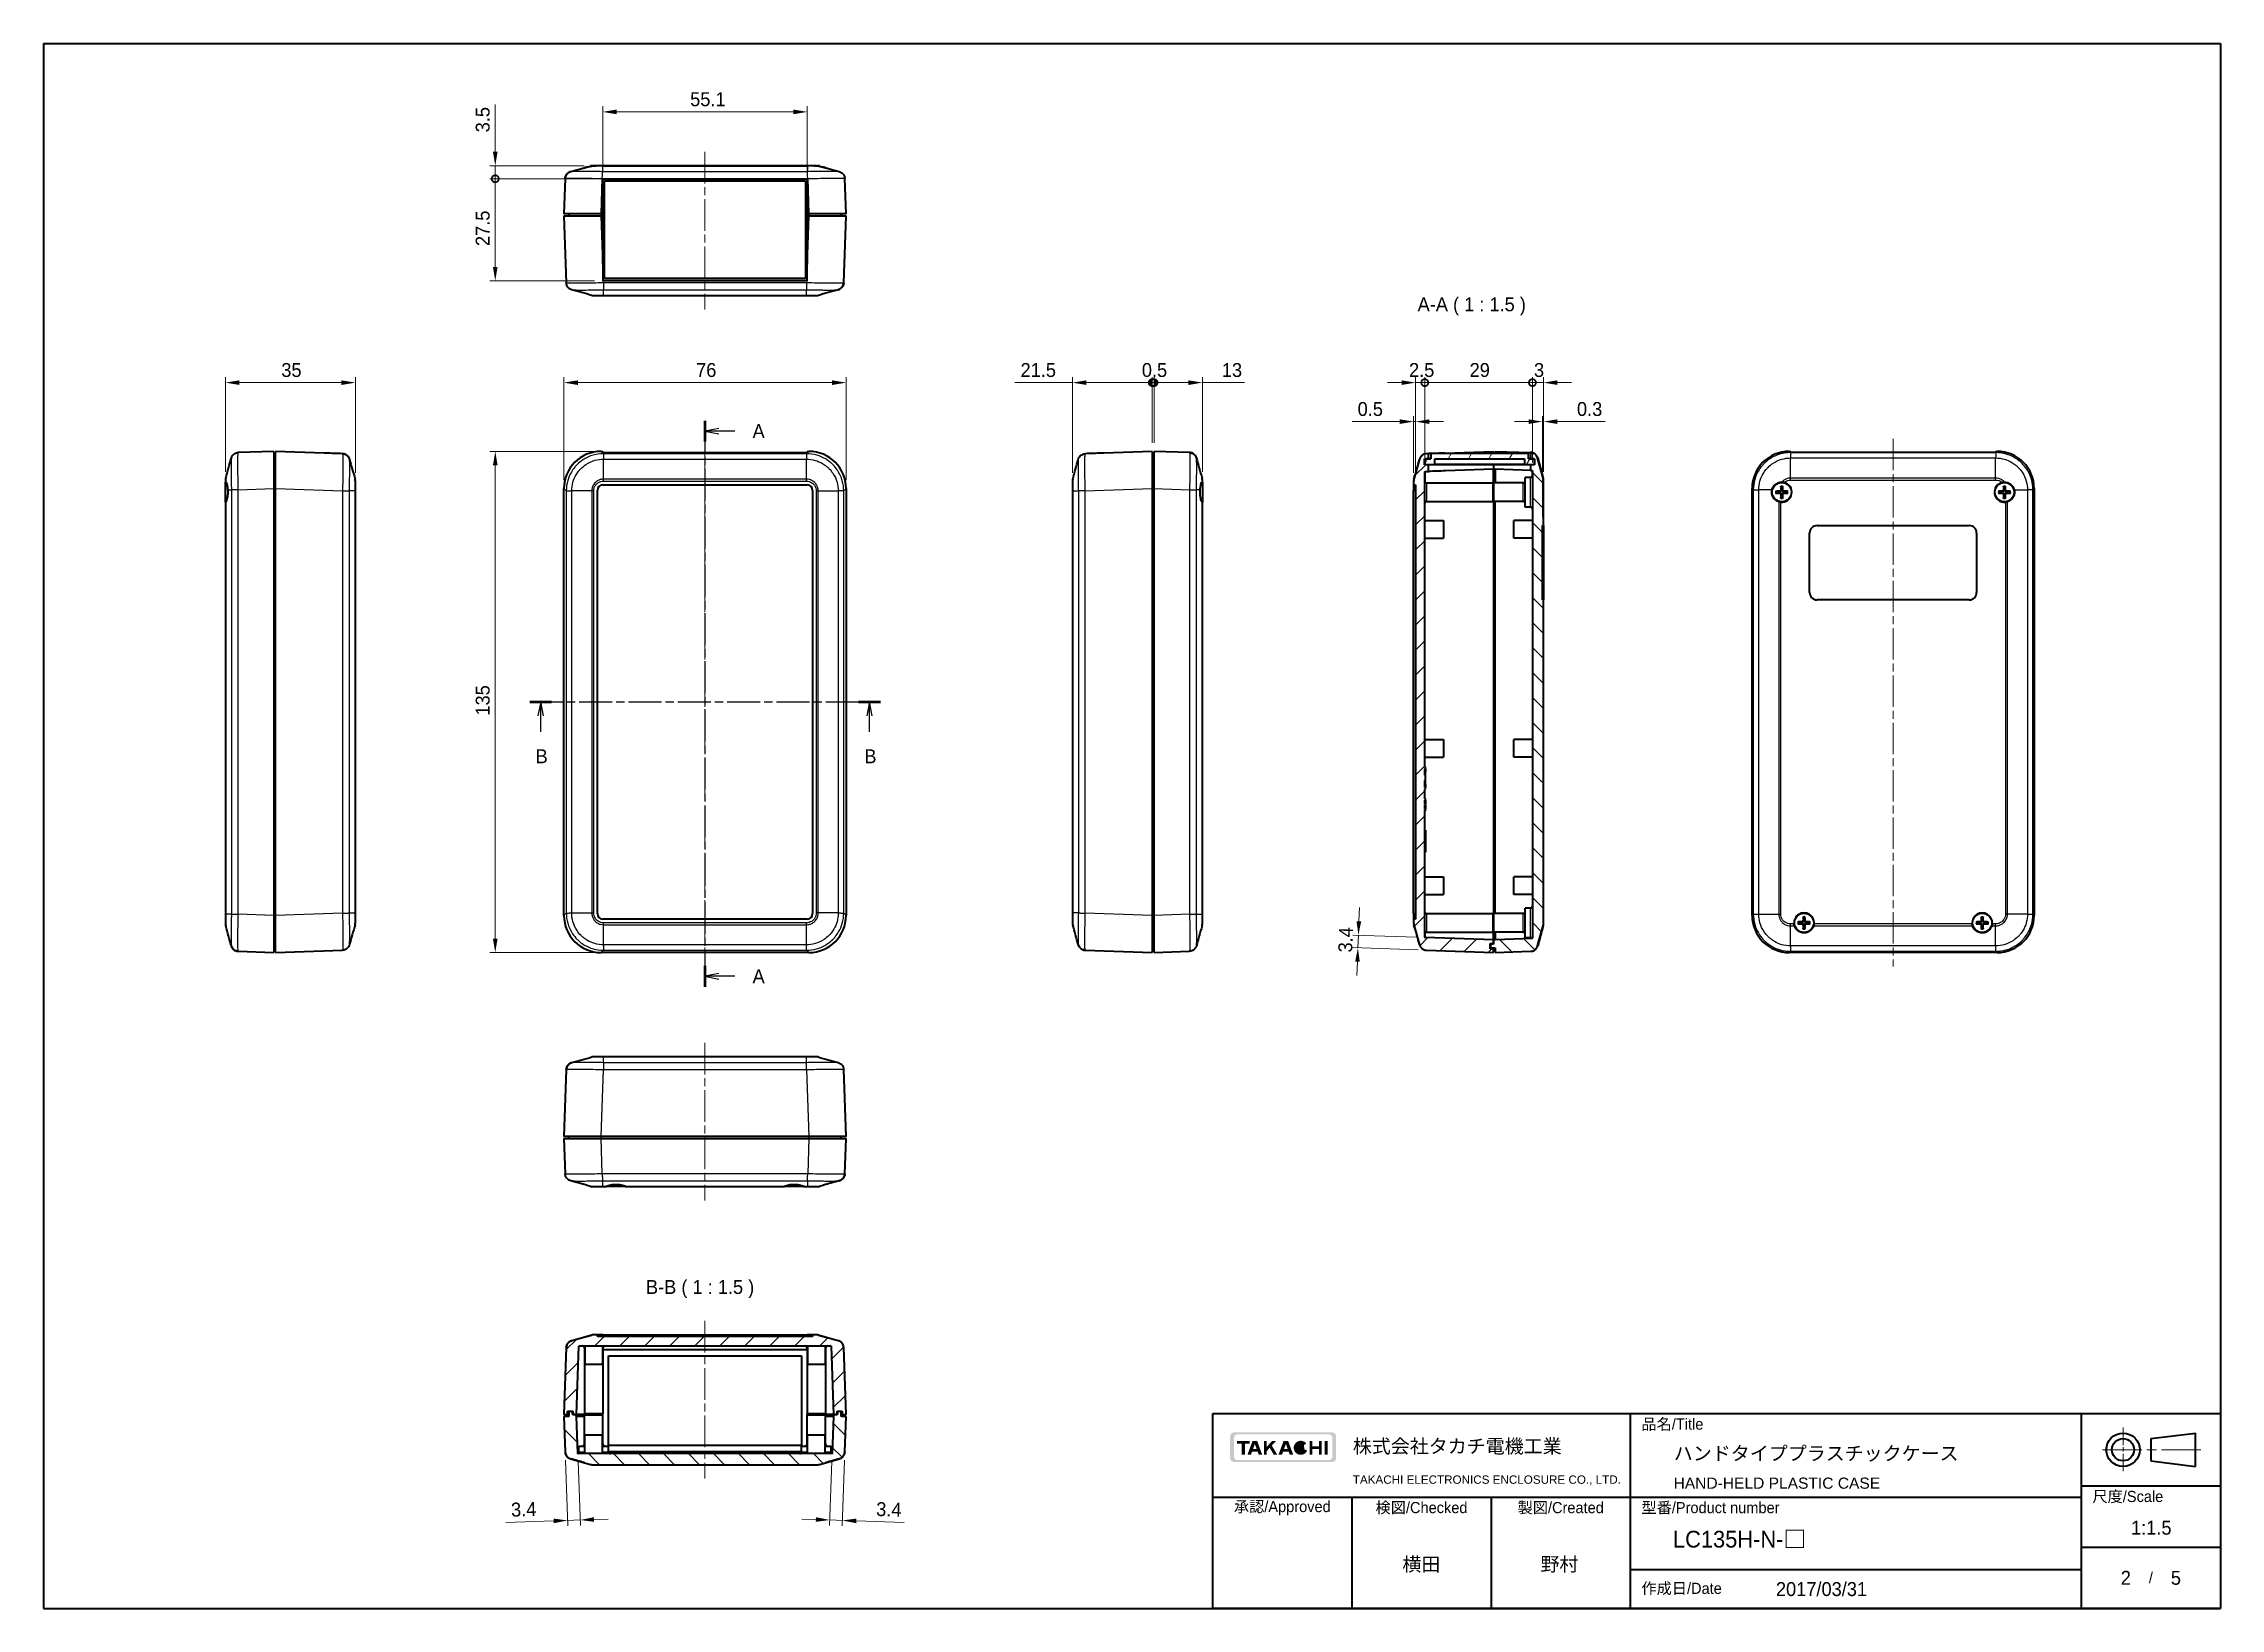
# Model space of a CAD drawing. Header units: millimetres. Extents: x 0 to 3058, y 0 to 562.
# Drawn here: x 602 to 1188, y 0 to 422 of the extents above; entities that cross this region are included whole.
import ezdxf
from ezdxf.enums import TextEntityAlignment as Align

# ---------------------------------------------------------------- set-up
doc = ezdxf.new("R2010")
doc.units = ezdxf.units.MM
doc.header["$LTSCALE"] = 1.5
doc.linetypes.add('CHAIN', pattern=[0.3543, 0.2362, -0.0295, 0.0591, -0.0295])
doc.layers.get('Defpoints').update_dxf_attribs({"lineweight": 25})
for name, color, linetype, lineweight in [('Border (ISO)', 7, 'Continuous', 35), ('Centerline (ISO)', 131, 'Continuous', 18), ('Dimension (ISO)', 7, 'Continuous', 18), ('Hatch (ISO)', 1, 'Continuous', 18), ('Section Line (ISO)', 7, 'CHAIN', 25), ('Symbol (ISO)', 7, 'Continuous', 18), ('Title (ISO)', 7, 'Continuous', 35), ('Visible (ISO)', 7, 'Continuous', 35), ('Visible Narrow (ISO)', 7, 'Continuous', 25)]:
    doc.layers.add(name, color=color, linetype=linetype, lineweight=lineweight)
doc.styles.add('Note Text (TK)', font='')
doc.styles.add('文字スタイル40', font='')
doc.styles.add('文字スタイル67', font='arial.ttf')
doc.styles.get('Note Text (TK)').set_extended_font_data('MS PGothic')
doc.styles.get('文字スタイル40').set_extended_font_data('MS PGothic')
doc.dimstyles.new('Default - Method 1b (TK)', dxfattribs={"dimscale": 1.5, "dimtxt": 2.5, "dimasz": 2.5, "dimexe": 1, "dimexo": 1.5, "dimgap": 1, "dimtad": 1, "dimtoh": 1, "dimrnd": 1e-08, "dimdsep": 46, "dimtxsty": 'Note Text (TK)', "dimcen": 0.09, "dimdle": 5, "dimclrd": 100, "dimclre": 100, "dimclrt": 7, "dimadec": 1, "dimazin": 1, "dimtfac": 1, "dimtmove": 0, "dimatfit": 3, "dimfxl": 1, "dimtolj": 1, "dimlwd": -1, "dimlwe": -1, "dimarcsym": 0})
pattern_1 = [(45, (579.75, -12), (-3.367596, 3.367596), [])]
pattern_2 = [(135.0002, (579.75, -12), (-3.367584, -3.36761), [])]

msp = doc.modelspace()

# ---------------------------------------------------------------- texts
at = {"layer": 'Symbol (ISO)', "color": 7, "char_height": 3.75, "attachment_point": 7, "style": 'Note Text (TK)'}
for s, insert in [('A-A ( 1 : 1.5 )', (971.6984, 348.2628)), ('B-B ( 1 : 1.5 )', (763.7987, 83.5868))]:
    msp.add_mtext(s, dxfattribs=dict(at, insert=insert))

# ---------------------------------------------------------------- blocks, each defined once
blk = doc.blocks.new('図面枠 tk図枠')
at = {"layer": 'Border (ISO)'}
for p, q in [((14.5, 289), (405.5, 289)), ((14.5, 289), (14.5, 8)), ((405.5, 289), (405.5, 8)), ((14.5, 8), (405.5, 8))]:
    blk.add_line(p, q, dxfattribs=at)
blk = doc.blocks.new('表題欄 tk表題欄')
at = {"layer": 'Hatch (ISO)'}
h = blk.add_hatch(color=256, dxfattribs=at)
edge = h.paths.add_edge_path(flags=0)
edge.add_arc((95.58, 236.3), 0.596, 270, 360)
edge.add_line((96.17, 236.3), (96.17, 239.71))
edge.add_arc((95.58, 239.71), 0.596, 0, 90)
edge.add_line((95.58, 240.31), (79.14, 240.31))
edge.add_arc((79.14, 239.71), 0.596, 90, 180)
edge.add_line((78.54, 239.71), (78.54, 236.3))
edge.add_arc((79.14, 236.3), 0.596, 180, 270)
edge.add_line((79.14, 235.7), (95.58, 235.7))
edge = h.paths.add_edge_path()
edge.add_line((77.84, 239.96), (77.84, 236.05))
edge.add_arc((78.54, 236.05), 0.702, 180, 270)
edge.add_line((78.54, 235.35), (96.17, 235.35))
edge.add_arc((96.17, 236.05), 0.702, 270, 360)
edge.add_line((96.87, 236.05), (96.87, 239.96))
edge.add_arc((96.17, 239.96), 0.702, 0, 90)
edge.add_line((96.17, 240.66), (78.54, 240.66))
edge.add_arc((78.54, 239.96), 0.702, 90, 180)
for points in [[(79.07, 239.15), (79.07, 238.66), (79.92, 238.66), (79.92, 236.66), (80.51, 236.66), (80.51, 238.66), (81.36, 238.66), (81.36, 239.15)], [(85.68, 236.66), (84.94, 237.89), (84.42, 237.32), (84.42, 236.66), (83.9, 236.66), (83.9, 239.15), (84.42, 239.15), (84.42, 238.1), (85.39, 239.15), (86.11, 239.15), (85.32, 238.3), (86.3, 236.66)], [(92.09, 239.15), (92.09, 236.66), (92.61, 236.66), (92.61, 237.66), (93.77, 237.66), (93.77, 236.66), (94.29, 236.66), (94.29, 239.15), (93.77, 239.15), (93.77, 238.15), (92.61, 238.15), (92.61, 239.15)], [(94.84, 239.15), (94.84, 236.66), (95.36, 236.66), (95.36, 239.15)]]:
    blk.add_hatch(color=256, dxfattribs=at).paths.add_polyline_path(points)
h = blk.add_hatch(color=256, dxfattribs=at)
h.paths.add_polyline_path([(82.59, 237.71), (81.95, 237.71), (82.27, 238.58)], flags=0)
h.paths.add_polyline_path([(82.78, 237.2), (81.76, 237.2), (81.57, 236.66), (80.95, 236.66), (81.86, 239.15), (82.68, 239.15), (83.59, 236.66), (82.98, 236.66)])
h = blk.add_hatch(color=256, dxfattribs=at)
h.paths.add_polyline_path([(87.53, 237.71), (88.16, 237.71), (87.85, 238.58)], flags=0)
h.paths.add_polyline_path([(87.14, 236.66), (87.34, 237.2), (88.35, 237.2), (88.55, 236.66), (89.17, 236.66), (88.25, 239.15), (87.44, 239.15), (86.52, 236.66)])
h = blk.add_hatch(color=256, dxfattribs=at)
edge = h.paths.add_edge_path()
edge.add_arc((90.52, 237.9), 1.27, 38.5505, 336.582)
edge.add_line((91.69, 237.4), (91.17, 237.62))
edge.add_ellipse((90.52, 237.9), major_axis=(0, -0.8), ratio=0.867347, start_angle=128.5505, end_angle=426.582, ccw=False)
edge.add_line((91.09, 238.36), (91.52, 238.7))
at = {"layer": 'Title (ISO)'}
for p, q in [((74.71, 244.05), (255.71, 244.05)), ((74.71, 209.05), (74.71, 244.05)), ((149.71, 244.05), (149.71, 209.05)), ((230.71, 244.05), (230.71, 209.05)), ((255.71, 244.05), (255.71, 209.05)), ((243.21, 239.55), (251.21, 240.55)), ((243.21, 239.55), (243.21, 235.55)), ((251.21, 234.55), (251.21, 240.55)), ((243.21, 235.55), (251.21, 234.55)), ((230.71, 231.05), (255.71, 231.05)), ((74.71, 229.05), (230.71, 229.05)), ((99.71, 229.05), (99.71, 209.05)), ((124.71, 229.05), (124.71, 209.05)), ((230.71, 220.05), (255.71, 220.05)), ((149.71, 216.05), (230.71, 216.05)), ((255.71, 209.05), (74.71, 209.05))]:
    blk.add_line(p, q, dxfattribs=at)
at = {"layer": 'Title (ISO)', "color": 4, "linetype": 'CHAIN', "lineweight": 18, "ltscale": 8.88956}
blk.add_line((238.21, 241.55), (238.21, 233.55), dxfattribs=at)
at = {"layer": 'Title (ISO)', "color": 4, "linetype": 'CHAIN', "lineweight": 18, "ltscale": 20.001633}
blk.add_line((252.21, 237.55), (234.21, 237.55), dxfattribs=at)
at = {"layer": 'Title (ISO)'}
for radius in [3, 2]:
    blk.add_circle((238.21, 237.55), radius, dxfattribs=at)
at = {"layer": 'Title (ISO)', "color": 1, "char_height": 2, "line_spacing_factor": 1.5, "style": 'Note Text (TK)'}
for s, insert, attachment_point in [('\\fＭＳ Ｐゴシック|b0|i0;\\H2.0000;品名/Title', (151.71, 242.05), 4), ('\\fＭＳ Ｐゴシック|b0|i0;\\H2.0000;承認/Approved', (87.21, 227.05), 5), ('\\fＭＳ Ｐゴシック|b0|i0;\\H2.0000;検図/Checked', (112.21, 227.05), 5), ('\\fＭＳ Ｐゴシック|b0|i0;\\H2.0000;製図/Created', (137.21, 227.05), 5), ('\\fＭＳ Ｐゴシック|b0|i0;\\H2.0000;型番/Product number', (151.71, 227.05), 4), ('\\fＭＳ Ｐゴシック|b0|i0;\\H2.0000;尺度/Scale', (232.71, 229.05), 4), ('\\fＭＳ Ｐゴシック|b0|i0;\\H2.0000;作成日/Date', (151.71, 212.55), 4)]:
    blk.add_mtext(s, dxfattribs=dict(at, insert=insert, attachment_point=attachment_point))
at = {"layer": 'Title (ISO)', "color": 7, "line_spacing_factor": 1.5, "style": 'Note Text (TK)'}
for s, insert, char_height, attachment_point in [('株式会社タカチ電機工業', (99.87, 238.05), 2.5, 4), ('\\fArial|b0|i0;\\H1.4986;TAKACHI ELECTRONICS ENCLOSURE CO., LTD.', (99.87, 232.05), 1.4986, 4), ('\\fＭＳ Ｐゴシック|b0|i0;\\H2.0000;/', (243.21, 214.55), 2, 5)]:
    blk.add_mtext(s, dxfattribs=dict(at, insert=insert, char_height=char_height, attachment_point=attachment_point))
at = {"layer": 'Title (ISO)', "color": 7}
for tag, p, height, style in [('<品名>_001', (157.52, 235.65), 2.5, 'Note Text (TK)'), ('<Title>_001', (157.49, 230.55), 2, '文字スタイル67'), ('<型番>_001', (157.37, 219.99), 3, '文字スタイル40'), ('<尺度>_001', (239.64, 222.3), 2.5, 'Note Text (TK)'), ('<検図>_001', (108.77, 215.75), 2.5, 'Note Text (TK)'), ('<製図>_001', (133.58, 215.75), 2.5, 'Note Text (TK)'), ('<ページ_No.>_001', (237.95, 213.3), 2.5, 'Note Text (TK)'), ('<総ページ数>_001', (246.8, 213.3), 2.5, 'Note Text (TK)'), ('作成日_001', (175.87, 211.28), 2.5, 'Note Text (TK)')]:
    blk.add_attdef(tag, p, '', height=height, dxfattribs=dict(at, style=style))
at = {"layer": 'Title (ISO)', "color": 7, "style": 'Note Text (TK)'}
blk.add_attdef('<承認>', text='', height=2.5, dxfattribs=at).set_placement((87.21, 217.05), align=Align.MIDDLE_CENTER)
blk = doc.blocks.new('2dTransSection0')
at = {"layer": 'Section Line (ISO)', "linetype": 'CHAIN', "ltscale": 16.253141}
blk.add_line((133.3, 221.28), (133.3, 119.63), dxfattribs=at)
at = {"layer": 'Section Line (ISO)', "linetype": 'Continuous', "lineweight": 50}
for p, q in [((133.3, 221.28), (133.3, 217.52)), ((133.3, 123.39), (133.3, 119.63))]:
    blk.add_line(p, q, dxfattribs=at)
at = {"layer": 'Section Line (ISO)', "linetype": 'Continuous'}
for p, q in [((135.8, 219.9), (133.3, 219.4)), ((135.8, 219.4), (133.3, 219.4)), ((133.3, 219.4), (135.8, 218.9)), ((138.65, 219.4), (135.8, 219.4)), ((135.8, 122.01), (133.3, 121.51)), ((135.8, 121.51), (133.3, 121.51)), ((133.3, 121.51), (135.8, 121.01)), ((138.65, 121.51), (135.8, 121.51))]:
    blk.add_line(p, q, dxfattribs=at)
at = {"layer": 'Section Line (ISO)', "char_height": 2.5, "attachment_point": 7, "style": 'Note Text (TK)'}
for insert in [(141.85, 218.16), (141.85, 120.26)]:
    blk.add_mtext('A', dxfattribs=dict(at, insert=insert))
blk = doc.blocks.new('2dTransSection1')
at = {"layer": 'Section Line (ISO)', "linetype": 'CHAIN', "ltscale": 16.668182}
blk.add_line((101.85, 170.77), (164.81, 170.77), dxfattribs=at)
at = {"layer": 'Section Line (ISO)', "linetype": 'Continuous', "lineweight": 50}
for p, q in [((101.85, 170.77), (105.75, 170.77)), ((160.9, 170.77), (164.81, 170.77))]:
    blk.add_line(p, q, dxfattribs=at)
at = {"layer": 'Section Line (ISO)', "linetype": 'Continuous'}
for p, q in [((103.8, 170.77), (103.3, 168.27)), ((103.8, 168.27), (103.8, 170.77)), ((104.3, 168.27), (103.8, 170.77)), ((103.8, 165.41), (103.8, 168.27)), ((162.85, 170.77), (162.35, 168.27)), ((162.85, 168.27), (162.85, 170.77)), ((163.35, 168.27), (162.85, 170.77)), ((162.85, 165.41), (162.85, 168.27))]:
    blk.add_line(p, q, dxfattribs=at)
at = {"layer": 'Section Line (ISO)', "char_height": 2.5, "attachment_point": 7, "style": 'Note Text (TK)'}
for insert in [(102.88, 159.77), (161.93, 159.77)]:
    blk.add_mtext('B', dxfattribs=dict(at, insert=insert))
blk = doc.blocks.new('*D22')
at = {"layer": 'Defpoints', "color": 0}
for p in [(817.71, 330.17), (741.71, 301.67), (817.71, 301.67)]:
    blk.add_point(p, dxfattribs=at)
at = {"layer": 'Dimension (ISO)', "color": 100}
for p, q in [((741.71, 303.92), (741.71, 331.67)), ((745.46, 330.17), (813.96, 330.17)), ((817.71, 303.92), (817.71, 331.67))]:
    blk.add_line(p, q, dxfattribs=at)
for points in [[(745.46, 330.79), (745.46, 329.54), (741.71, 330.17)], [(813.96, 330.79), (813.96, 329.54), (817.71, 330.17)]]:
    blk.add_solid(points, dxfattribs=at)
at = {"layer": 'Dimension (ISO)', "color": 7, "insert": (777.31, 333.54), "char_height": 3.75, "attachment_point": 4, "style": 'Note Text (TK)'}
blk.add_mtext('\\A1;76', dxfattribs=at)
blk = doc.blocks.new('*D23')
at = {"layer": 'Defpoints', "color": 0}
for p in [(751.7, 311.66), (723.2, 176.66), (751.7, 176.66)]:
    blk.add_point(p, dxfattribs=at)
at = {"layer": 'Dimension (ISO)', "color": 100}
for p, q in [((749.45, 311.66), (721.7, 311.66)), ((723.2, 307.91), (723.2, 180.41)), ((749.45, 176.66), (721.7, 176.66))]:
    blk.add_line(p, q, dxfattribs=at)
for points in [[(722.58, 307.91), (723.83, 307.91), (723.2, 311.66)], [(722.58, 180.41), (723.83, 180.41), (723.2, 176.66)]]:
    blk.add_solid(points, dxfattribs=at)
at = {"layer": 'Dimension (ISO)', "color": 7, "insert": (719.83, 240.49), "char_height": 3.75, "attachment_point": 4, "rotation": 90, "style": 'Note Text (TK)'}
blk.add_mtext('\\A1;135', dxfattribs=at)
blk = doc.blocks.new('*D24')
at = {"layer": 'Defpoints', "color": 0}
for p in [(685.51, 330.17), (650.51, 303.93), (685.51, 303.63)]:
    blk.add_point(p, dxfattribs=at)
at = {"layer": 'Dimension (ISO)', "color": 100}
for p, q in [((650.51, 306.18), (650.51, 331.67)), ((654.26, 330.17), (681.76, 330.17)), ((685.51, 305.88), (685.51, 331.67))]:
    blk.add_line(p, q, dxfattribs=at)
for points in [[(654.26, 330.79), (654.26, 329.54), (650.51, 330.17)], [(681.76, 330.79), (681.76, 329.54), (685.51, 330.17)]]:
    blk.add_solid(points, dxfattribs=at)
at = {"layer": 'Dimension (ISO)', "color": 7, "insert": (665.56, 333.54), "char_height": 3.75, "attachment_point": 4, "style": 'Note Text (TK)'}
blk.add_mtext('\\A1;35', dxfattribs=at)
blk = doc.blocks.new('_DotSmall')
at = {"color": 0, "linetype": 'ByBlock', "const_width": 0.5}
blk.add_lwpolyline([(-0.0625, 0, 1), (0.0625, 0, 1)], format="xyb", close=True, dxfattribs=at)
blk = doc.blocks.new('*D25')
at = {"layer": 'Defpoints', "color": 0}
for p in [(723.2, 385.09), (752.16, 385.09), (752.16, 357.59)]:
    blk.add_point(p, dxfattribs=at)
at = {"layer": 'Dimension (ISO)', "color": 100}
for p, q in [((749.91, 385.09), (721.7, 385.09)), ((723.2, 361.34), (723.2, 385.09)), ((749.91, 357.59), (721.7, 357.59))]:
    blk.add_line(p, q, dxfattribs=at)
blk.add_solid([(722.58, 361.34), (723.83, 361.34), (723.2, 357.59)], dxfattribs=at)
at = {"layer": 'Dimension (ISO)', "color": 100, "xscale": 3.75, "yscale": 3.75, "zscale": 3.75, "rotation": 90}
blk.add_blockref('_DotSmall', (723.2, 385.09), dxfattribs=at)
at = {"layer": 'Dimension (ISO)', "color": 7, "insert": (719.83, 366.96), "char_height": 3.75, "attachment_point": 4, "rotation": 90, "style": 'Note Text (TK)'}
blk.add_mtext('\\A1;27.5', dxfattribs=at)
blk = doc.blocks.new('*D26')
at = {"layer": 'Defpoints', "color": 0}
for p in [(723.2, 388.59), (749.44, 388.59), (752.16, 385.09)]:
    blk.add_point(p, dxfattribs=at)
at = {"layer": 'Dimension (ISO)', "color": 100}
for p, q in [((723.2, 392.34), (723.2, 405.1)), ((747.19, 388.59), (721.7, 388.59)), ((723.2, 385.09), (723.2, 388.59)), ((749.91, 385.09), (721.7, 385.09)), ((723.2, 385.09), (723.2, 381.34))]:
    blk.add_line(p, q, dxfattribs=at)
blk.add_solid([(722.58, 392.34), (723.83, 392.34), (723.2, 388.59)], dxfattribs=at)
at = {"layer": 'Dimension (ISO)', "color": 100, "xscale": 3.75, "yscale": 3.75, "zscale": 3.75, "rotation": 90}
blk.add_blockref('_DotSmall', (723.2, 385.09), dxfattribs=at)
at = {"layer": 'Dimension (ISO)', "color": 7, "insert": (719.83, 397.59), "char_height": 3.75, "attachment_point": 4, "rotation": 90, "style": 'Note Text (TK)'}
blk.add_mtext('\\A1;3.5', dxfattribs=at)
blk = doc.blocks.new('*D27')
at = {"layer": 'Defpoints', "color": 0}
for p in [(807.26, 403.09), (752.16, 385.09), (807.26, 385.09)]:
    blk.add_point(p, dxfattribs=at)
at = {"layer": 'Dimension (ISO)', "color": 100}
for p, q in [((752.16, 387.34), (752.16, 404.59)), ((755.91, 403.09), (803.51, 403.09)), ((807.26, 387.34), (807.26, 404.59))]:
    blk.add_line(p, q, dxfattribs=at)
for points in [[(755.91, 403.72), (755.91, 402.47), (752.16, 403.09)], [(803.51, 403.72), (803.51, 402.47), (807.26, 403.09)]]:
    blk.add_solid(points, dxfattribs=at)
at = {"layer": 'Dimension (ISO)', "color": 7, "insert": (775.71, 406.47), "char_height": 3.75, "attachment_point": 4, "style": 'Note Text (TK)'}
blk.add_mtext('\\A1;55.1', dxfattribs=at)
blk = doc.blocks.new('*D28')
at = {"layer": 'Defpoints', "color": 0}
for p in [(742.04, 42.18), (745.45, 41.82), (742.68, 23.71)]:
    blk.add_point(p, dxfattribs=at)
at = {"layer": 'Dimension (ISO)', "color": 100}
for p, q in [((742.12, 39.93), (742.74, 22.21)), ((745.53, 39.57), (746.13, 22.33)), ((738.94, 23.58), (726.08, 23.13)), ((746.08, 23.83), (742.68, 23.71)), ((749.83, 23.96), (753.58, 24.09))]:
    blk.add_line(p, q, dxfattribs=at)
for points in [[(738.92, 24.2), (738.96, 22.95), (742.68, 23.71)], [(749.81, 24.58), (749.85, 23.33), (746.08, 23.83)]]:
    blk.add_solid(points, dxfattribs=at)
at = {"layer": 'Dimension (ISO)', "color": 7, "insert": (727.46, 26.55), "char_height": 3.75, "attachment_point": 4, "rotation": 2, "style": 'Note Text (TK)'}
blk.add_mtext('\\A1;3.4', dxfattribs=at)
blk = doc.blocks.new('*D29')
at = {"layer": 'Defpoints', "color": 0}
for p in [(813.96, 41.82), (817.37, 42.18), (816.73, 23.71)]:
    blk.add_point(p, dxfattribs=at)
at = {"layer": 'Dimension (ISO)', "color": 100}
for p, q in [((813.88, 39.57), (813.28, 22.33)), ((817.29, 39.93), (816.68, 22.21)), ((809.58, 23.96), (805.83, 24.09)), ((813.33, 23.83), (816.73, 23.71)), ((820.48, 23.58), (833.33, 23.13))]:
    blk.add_line(p, q, dxfattribs=at)
for points in [[(809.6, 24.58), (809.56, 23.33), (813.33, 23.83)], [(820.5, 24.2), (820.45, 22.95), (816.73, 23.71)]]:
    blk.add_solid(points, dxfattribs=at)
at = {"layer": 'Dimension (ISO)', "color": 7, "insert": (825.84, 26.77), "char_height": 3.75, "attachment_point": 4, "rotation": 358, "style": 'Note Text (TK)'}
blk.add_mtext('\\A1;3.4', dxfattribs=at)
blk = doc.blocks.new('*D30')
at = {"layer": 'Defpoints', "color": 0}
for p in [(900.2, 330.17), (900.2, 311.66), (878.7, 303.63)]:
    blk.add_point(p, dxfattribs=at)
at = {"layer": 'Dimension (ISO)', "color": 100}
for p, q in [((878.7, 330.17), (863.22, 330.17)), ((878.7, 305.88), (878.7, 331.67)), ((900.2, 330.17), (882.45, 330.17)), ((900.2, 313.91), (900.2, 331.67))]:
    blk.add_line(p, q, dxfattribs=at)
blk.add_solid([(882.45, 330.79), (882.45, 329.54), (878.7, 330.17)], dxfattribs=at)
at = {"layer": 'Dimension (ISO)', "color": 100, "xscale": 3.75, "yscale": 3.75, "zscale": 3.75}
blk.add_blockref('_DotSmall', (900.2, 330.17), dxfattribs=at)
at = {"layer": 'Dimension (ISO)', "color": 7, "insert": (864.72, 333.54), "char_height": 3.75, "attachment_point": 4, "style": 'Note Text (TK)'}
blk.add_mtext('\\A1;21.5', dxfattribs=at)
blk = doc.blocks.new('*D31')
at = {"layer": 'Defpoints', "color": 0}
for p in [(913.7, 330.17), (900.7, 311.66), (913.7, 303.93)]:
    blk.add_point(p, dxfattribs=at)
at = {"layer": 'Dimension (ISO)', "color": 100}
for p, q in [((900.7, 313.91), (900.7, 331.67)), ((900.7, 330.17), (909.95, 330.17)), ((913.7, 306.18), (913.7, 331.67)), ((913.7, 330.17), (925.05, 330.17))]:
    blk.add_line(p, q, dxfattribs=at)
blk.add_solid([(909.95, 330.79), (909.95, 329.54), (913.7, 330.17)], dxfattribs=at)
at = {"layer": 'Dimension (ISO)', "color": 100, "xscale": 3.75, "yscale": 3.75, "zscale": 3.75, "rotation": 180}
blk.add_blockref('_DotSmall', (900.7, 330.17), dxfattribs=at)
at = {"layer": 'Dimension (ISO)', "color": 7, "insert": (918.95, 333.54), "char_height": 3.75, "attachment_point": 4, "style": 'Note Text (TK)'}
blk.add_mtext('\\A1;13', dxfattribs=at)
blk = doc.blocks.new('*D32')
at = {"layer": 'Defpoints', "color": 0}
for p in [(900.7, 330.17), (900.2, 311.66), (900.7, 311.66)]:
    blk.add_point(p, dxfattribs=at)
at = {"layer": 'Dimension (ISO)', "color": 100}
for p, q in [((900.2, 330.17), (896.45, 330.17)), ((900.2, 313.91), (900.2, 331.67)), ((900.2, 330.17), (900.7, 330.17)), ((900.7, 313.91), (900.7, 331.67)), ((900.7, 330.17), (904.45, 330.17))]:
    blk.add_line(p, q, dxfattribs=at)
at = {"layer": 'Dimension (ISO)', "color": 100, "xscale": 3.75, "yscale": 3.75, "zscale": 3.75}
blk.add_blockref('_DotSmall', (900.2, 330.17), dxfattribs=at)
at = {"layer": 'Dimension (ISO)', "color": 100, "xscale": 3.75, "yscale": 3.75, "zscale": 3.75, "rotation": 180}
blk.add_blockref('_DotSmall', (900.7, 330.17), dxfattribs=at)
at = {"layer": 'Dimension (ISO)', "color": 7, "insert": (897.4, 333.54), "char_height": 3.75, "attachment_point": 4, "style": 'Note Text (TK)'}
blk.add_mtext('\\A1;0.5', dxfattribs=at)
blk = doc.blocks.new('*D33')
at = {"layer": 'Defpoints', "color": 0}
for p in [(973.63, 330.17), (973.63, 306.11), (971.13, 302.66)]:
    blk.add_point(p, dxfattribs=at)
at = {"layer": 'Dimension (ISO)', "color": 100}
for p, q in [((967.38, 330.17), (963.63, 330.17)), ((971.13, 304.91), (971.13, 331.67)), ((971.13, 330.17), (973.63, 330.17)), ((973.63, 308.36), (973.63, 331.67)), ((973.63, 330.17), (977.38, 330.17))]:
    blk.add_line(p, q, dxfattribs=at)
blk.add_solid([(967.38, 330.79), (967.38, 329.54), (971.13, 330.17)], dxfattribs=at)
at = {"layer": 'Dimension (ISO)', "color": 100, "xscale": 3.75, "yscale": 3.75, "zscale": 3.75, "rotation": 180}
blk.add_blockref('_DotSmall', (973.63, 330.17), dxfattribs=at)
at = {"layer": 'Dimension (ISO)', "color": 7, "insert": (969.38, 333.54), "char_height": 3.75, "attachment_point": 4, "style": 'Note Text (TK)'}
blk.add_mtext('\\A1;2.5', dxfattribs=at)
blk = doc.blocks.new('*D34')
at = {"layer": 'Defpoints', "color": 0}
for p in [(1005.63, 330.17), (1002.63, 306.41), (1005.63, 303.93)]:
    blk.add_point(p, dxfattribs=at)
at = {"layer": 'Dimension (ISO)', "color": 100}
for p, q in [((1002.63, 330.17), (998.88, 330.17)), ((1002.63, 308.66), (1002.63, 331.67)), ((1002.63, 330.17), (1005.63, 330.17)), ((1005.63, 306.18), (1005.63, 331.67)), ((1009.38, 330.17), (1013.13, 330.17))]:
    blk.add_line(p, q, dxfattribs=at)
blk.add_solid([(1009.38, 330.79), (1009.38, 329.54), (1005.63, 330.17)], dxfattribs=at)
at = {"layer": 'Dimension (ISO)', "color": 100, "xscale": 3.75, "yscale": 3.75, "zscale": 3.75}
blk.add_blockref('_DotSmall', (1002.63, 330.17), dxfattribs=at)
at = {"layer": 'Dimension (ISO)', "color": 7, "insert": (1003.05, 333.54), "char_height": 3.75, "attachment_point": 4, "style": 'Note Text (TK)'}
blk.add_mtext('\\A1;3', dxfattribs=at)
blk = doc.blocks.new('*D35')
at = {"layer": 'Defpoints', "color": 0}
for p in [(1002.63, 330.17), (973.63, 306.11), (1002.63, 306.41)]:
    blk.add_point(p, dxfattribs=at)
at = {"layer": 'Dimension (ISO)', "color": 100}
for p, q in [((973.63, 308.36), (973.63, 331.67)), ((973.63, 330.17), (1002.63, 330.17)), ((1002.63, 308.66), (1002.63, 331.67))]:
    blk.add_line(p, q, dxfattribs=at)
at = {"layer": 'Dimension (ISO)', "color": 100, "xscale": 3.75, "yscale": 3.75, "zscale": 3.75, "rotation": 180}
blk.add_blockref('_DotSmall', (973.63, 330.17), dxfattribs=at)
at = {"layer": 'Dimension (ISO)', "color": 100, "xscale": 3.75, "yscale": 3.75, "zscale": 3.75}
blk.add_blockref('_DotSmall', (1002.63, 330.17), dxfattribs=at)
at = {"layer": 'Dimension (ISO)', "color": 7, "insert": (985.71, 333.54), "char_height": 3.75, "attachment_point": 4, "style": 'Note Text (TK)'}
blk.add_mtext('\\A1;29', dxfattribs=at)
blk = doc.blocks.new('*D36')
at = {"layer": 'Defpoints', "color": 0}
for p in [(970.63, 319.67), (970.63, 303.63), (971.13, 302.66)]:
    blk.add_point(p, dxfattribs=at)
at = {"layer": 'Dimension (ISO)', "color": 100}
for p, q in [((966.88, 319.67), (954.04, 319.67)), ((970.63, 305.88), (970.63, 321.17)), ((971.13, 319.67), (970.63, 319.67)), ((971.13, 304.91), (971.13, 321.17)), ((974.88, 319.67), (978.63, 319.67))]:
    blk.add_line(p, q, dxfattribs=at)
for points in [[(966.88, 320.29), (966.88, 319.04), (970.63, 319.67)], [(974.88, 320.29), (974.88, 319.04), (971.13, 319.67)]]:
    blk.add_solid(points, dxfattribs=at)
at = {"layer": 'Dimension (ISO)', "color": 7, "insert": (955.54, 323.04), "char_height": 3.75, "attachment_point": 4, "style": 'Note Text (TK)'}
blk.add_mtext('\\A1;0.5', dxfattribs=at)
blk = doc.blocks.new('*D37')
at = {"layer": 'Defpoints', "color": 0}
for p in [(1005.63, 319.67), (1005.63, 303.93), (1005.33, 291.66)]:
    blk.add_point(p, dxfattribs=at)
at = {"layer": 'Dimension (ISO)', "color": 100}
for p, q in [((1001.58, 319.67), (997.83, 319.67)), ((1005.33, 293.91), (1005.33, 321.17)), ((1005.33, 319.67), (1005.63, 319.67)), ((1005.63, 306.18), (1005.63, 321.17)), ((1009.38, 319.67), (1022.23, 319.67))]:
    blk.add_line(p, q, dxfattribs=at)
for points in [[(1001.58, 320.29), (1001.58, 319.04), (1005.33, 319.67)], [(1009.38, 320.29), (1009.38, 319.04), (1005.63, 319.67)]]:
    blk.add_solid(points, dxfattribs=at)
at = {"layer": 'Dimension (ISO)', "color": 7, "insert": (1014.63, 323.04), "char_height": 3.75, "attachment_point": 4, "style": 'Note Text (TK)'}
blk.add_mtext('\\A1;0.3', dxfattribs=at)
blk = doc.blocks.new('*D38')
at = {"layer": 'Defpoints', "color": 0}
for p in [(955.62, 177.93), (973.73, 180.7), (974.09, 177.29)]:
    blk.add_point(p, dxfattribs=at)
at = {"layer": 'Dimension (ISO)', "color": 100}
for p, q in [((955.87, 185.08), (956, 188.83)), ((971.84, 177.37), (954.12, 177.99)), ((971.48, 180.78), (954.24, 181.39)), ((955.74, 181.33), (955.62, 177.93)), ((955.49, 174.19), (955.36, 170.44))]:
    blk.add_line(p, q, dxfattribs=at)
for points in [[(955.25, 185.1), (956.5, 185.06), (955.74, 181.33)], [(954.87, 174.21), (956.11, 174.17), (955.62, 177.93)]]:
    blk.add_solid(points, dxfattribs=at)
at = {"layer": 'Dimension (ISO)', "color": 7, "insert": (952.2, 176.7), "char_height": 3.75, "attachment_point": 4, "rotation": 88, "style": 'Note Text (TK)'}
blk.add_mtext('\\A1;3.4', dxfattribs=at)

# ---------------------------------------------------------------- dimensions: what is measured, and where the dimension line sits
at = {"layer": 'Dimension (ISO)', "color": 100}
for base, p1, p2, angle, override, picture, middle in [((723.2004, 388.5938), (752.1565, 385.0938), (749.4377, 388.5938), 270, {"dimgap": 1, "dimtoh": 0, "dimdec": 2, "dimblk1": 'DotSmall', "dimsah": 1, "dimdle": 0, "dimtol": 0, "dimlim": 0, "dimtp": 0, "dimtm": 0, "dimtdec": 2, "dimtofl": 1, "dimatfit": 1}, '*D26', (723.2004, 400.5981)), ((807.2565, 403.0938), (752.1565, 385.0938), (807.2565, 385.0938), 180, {"dimgap": 1, "dimtoh": 0, "dimdec": 2, "dimtol": 0, "dimlim": 0, "dimtp": 0, "dimtm": 0, "dimtdec": 2, "dimtofl": 0, "dimatfit": 1}, '*D27', (779.7065, 403.0938)), ((723.2004, 385.0938), (752.1565, 357.5938), (752.1565, 385.0938), 270, {"dimgap": 1, "dimtoh": 0, "dimdec": 2, "dimblk2": 'DotSmall', "dimsah": 1, "dimdle": 0, "dimtol": 0, "dimlim": 0, "dimtp": 0, "dimtm": 0, "dimtdec": 2, "dimtofl": 0, "dimatfit": 1}, '*D25', (723.2004, 371.3288)), ((685.5135, 330.1658), (650.5135, 303.9285), (685.5135, 303.6317), 180, {"dimgap": 1, "dimtoh": 0, "dimdec": 2, "dimtol": 0, "dimlim": 0, "dimtp": 0, "dimtm": 0, "dimtdec": 2, "dimtofl": 0, "dimatfit": 1}, '*D24', (668.0135, 330.1658)), ((900.2011, 330.1658), (878.7011, 303.6318), (900.2011, 311.6597), 180, {"dimgap": 1, "dimtoh": 0, "dimdec": 2, "dimblk2": 'DotSmall', "dimsah": 1, "dimdle": 0, "dimtol": 0, "dimlim": 0, "dimtp": 0, "dimtm": 0, "dimtdec": 2, "dimtofl": 0, "dimatfit": 2}, '*D30', (869.0832, 330.1658)), ((900.7011, 330.1658), (900.2011, 311.6597), (900.7011, 311.6597), 180, {"dimgap": 1, "dimtoh": 0, "dimdec": 2, "dimblk1": 'DotSmall', "dimblk2": 'DotSmall', "dimsah": 1, "dimdle": 0, "dimtol": 0, "dimlim": 0, "dimtp": 0, "dimtm": 0, "dimtdec": 2, "dimtofl": 1, "dimatfit": 1}, '*D32', (900.4511, 330.1658)), ((913.7011, 330.1658), (900.7011, 311.6597), (913.7011, 303.9285), 180, {"dimgap": 1, "dimtoh": 0, "dimdec": 2, "dimblk1": 'DotSmall', "dimsah": 1, "dimdle": 0, "dimtol": 0, "dimlim": 0, "dimtp": 0, "dimtm": 0, "dimtdec": 2, "dimtofl": 0, "dimatfit": 2}, '*D31', (921.2523, 330.1658)), ((973.6323, 330.1658), (971.1323, 302.6597), (973.6323, 306.1142), 180, {"dimgap": 1, "dimtoh": 0, "dimdec": 2, "dimblk2": 'DotSmall', "dimsah": 1, "dimdle": 0, "dimtol": 0, "dimlim": 0, "dimtp": 0, "dimtm": 0, "dimtdec": 2, "dimtofl": 1, "dimatfit": 1}, '*D33', (972.3823, 330.1658)), ((1002.6323, 330.1658), (973.6323, 306.1142), (1002.6323, 306.411), 180, {"dimgap": 1, "dimtoh": 0, "dimdec": 2, "dimblk1": 'DotSmall', "dimblk2": 'DotSmall', "dimsah": 1, "dimdle": 0, "dimtol": 0, "dimlim": 0, "dimtp": 0, "dimtm": 0, "dimtdec": 2, "dimtofl": 0, "dimatfit": 1}, '*D35', (988.1473, 330.1658)), ((1005.6323, 330.1658), (1002.6323, 306.411), (1005.6323, 303.9285), 180, {"dimgap": 1, "dimtoh": 0, "dimdec": 2, "dimblk1": 'DotSmall', "dimsah": 1, "dimdle": 0, "dimtol": 0, "dimlim": 0, "dimtp": 0, "dimtm": 0, "dimtdec": 2, "dimtofl": 1, "dimatfit": 1}, '*D34', (1004.1323, 330.1658)), ((970.6323, 319.6658), (971.1323, 302.6597), (970.6323, 303.6317), 180, {"dimgap": 1, "dimtoh": 0, "dimdec": 2, "dimtol": 0, "dimlim": 0, "dimtp": 0, "dimtm": 0, "dimtdec": 2, "dimtofl": 1, "dimatfit": 1}, '*D36', (958.5854, 319.6658)), ((723.2004, 176.6597), (751.7004, 311.6597), (751.7004, 176.6597), 270, {"dimgap": 1, "dimtoh": 0, "dimdec": 2, "dimtol": 0, "dimlim": 0, "dimtp": 0, "dimtm": 0, "dimtdec": 2, "dimtofl": 0, "dimatfit": 1}, '*D23', (723.2004, 244.1597)), ((955.6211, 177.9347), (973.7288, 180.7045), (974.0889, 177.2898), 88, {"dimgap": 1, "dimtoh": 0, "dimdec": 2, "dimtol": 0, "dimlim": 0, "dimtp": 0, "dimtm": 0, "dimtdec": 2, "dimtofl": 1, "dimatfit": 1}, '*D38', (955.6804, 179.6337)), ((742.6846, 23.7091), (745.4544, 41.8168), (742.0397, 42.177), 2, {"dimgap": 1, "dimtoh": 0, "dimdec": 2, "dimtol": 0, "dimlim": 0, "dimtp": 0, "dimtm": 0, "dimtdec": 2, "dimtofl": 1, "dimatfit": 1}, '*D28', (730.6345, 23.2883)), ((816.7283, 23.7091), (813.9586, 41.8168), (817.3732, 42.177), 178, {"dimgap": 1, "dimtoh": 0, "dimdec": 2, "dimtol": 0, "dimlim": 0, "dimtp": 0, "dimtm": 0, "dimtdec": 2, "dimtofl": 1, "dimatfit": 1}, '*D29', (828.7785, 23.2883))]:
    dim = msp.add_linear_dim(base=base, p1=p1, p2=p2, angle=angle, dimstyle='Default - Method 1b (TK)', override=override, dxfattribs=at)
    dim.commit()
    dim.dimension.update_dxf_attribs({"geometry": picture, "text_midpoint": middle, "dimtype": 160})
for base, p1, p2, override, picture, middle in [((817.7065, 330.1658), (741.7065, 301.6658), (817.7065, 301.6658), {"dimgap": 1, "dimtoh": 0, "dimdec": 2, "dimtol": 0, "dimlim": 0, "dimtp": 0, "dimtm": 0, "dimtdec": 2, "dimtofl": 0, "dimatfit": 1}, '*D22', (779.7065, 330.1658)), ((1005.6323, 319.6658), (1005.3323, 291.6597), (1005.6323, 303.9285), {"dimgap": 1, "dimtoh": 0, "dimdec": 2, "dimtol": 0, "dimlim": 0, "dimtp": 0, "dimtm": 0, "dimtdec": 2, "dimtofl": 1, "dimatfit": 1}, '*D37', (1017.6791, 319.6658))]:
    dim = msp.add_linear_dim(base=base, p1=p1, p2=p2, dimstyle='Default - Method 1b (TK)', override=override, dxfattribs=at)
    dim.commit()
    dim.dimension.update_dxf_attribs({"geometry": picture, "text_midpoint": middle, "dimtype": 160})

# ---------------------------------------------------------------- hatches: boundary and pattern name
at = {"layer": 'Hatch (ISO)'}
h = msp.add_hatch(dxfattribs=at)
h.set_pattern_fill('ANSI31', color=256, scale=38.1, style=0)
h.set_pattern_definition(pattern_1)
edge = h.paths.add_edge_path()
edge.add_line((971.1323, 302.6597), (971.1323, 185.6597))
edge.add_line((971.1323, 185.6597), (970.6323, 185.6597))
edge.add_line((970.6323, 185.6597), (970.6323, 184.6878))
edge.add_spline(control_points=[(970.6323, 184.6878), (970.6323, 184.5959), (970.6386, 184.5042), (970.6638, 184.3222), (970.6827, 184.2321), (970.7077, 184.1437)], knot_values=[-0.05512783, -0.05512783, -0.05512783, -0.05512783, -0.02756391, -0.02756391, 0, 0, 0, 0], degree=3, periodic=0)
edge.add_line((970.7077, 184.1437), (972.2342, 178.7445))
edge.add_spline(control_points=[(972.2342, 178.7445), (972.2779, 178.5899), (972.3401, 178.441), (972.4987, 178.1615), (972.5946, 178.0319), (972.8839, 177.7257), (973.098, 177.5732), (973.5727, 177.3588), (973.8287, 177.2989), (974.0889, 177.2898)], knot_values=[-0.25267851, -0.25267851, -0.25267851, -0.25267851, -0.20446815, -0.20446815, -0.15625779, -0.15625779, -0.07812889, -0.07812889, 0, 0, 0, 0], degree=3, periodic=0)
edge.add_line((974.0889, 177.2898), (992.1323, 176.6597))
edge.add_line((992.1323, 176.6597), (992.1323, 177.6597))
edge.add_line((992.1323, 177.6597), (991.2323, 177.6597))
edge.add_line((991.2323, 177.6597), (991.2323, 179.0597))
edge.add_line((991.2323, 179.0597), (992.1323, 179.0597))
edge.add_line((992.1323, 179.0597), (992.1323, 180.0618))
edge.add_line((992.1323, 180.0618), (973.7288, 180.7045))
edge.add_ellipse((973.7323, 180.8044), major_axis=(-0.0035, -0.0999), ratio=1, start_angle=272, end_angle=360, ccw=False)
edge.add_line((973.6323, 180.8044), (973.6323, 214.9849))
edge.add_line((973.6323, 214.9849), (973.8323, 214.9849))
edge.add_line((973.8323, 214.9849), (973.8323, 215.3238))
edge.add_line((973.8323, 215.3238), (973.6323, 215.3238))
edge.add_line((973.6323, 215.3238), (973.6323, 216.4118))
edge.add_line((973.6323, 216.4118), (973.8323, 216.4118))
edge.add_line((973.8323, 216.4118), (973.8323, 216.7507))
edge.add_line((973.8323, 216.7507), (973.6323, 216.7507))
edge.add_line((973.6323, 216.7507), (973.6323, 217.696))
edge.add_line((973.6323, 217.696), (973.8323, 217.696))
edge.add_line((973.8323, 217.696), (973.8323, 218.0349))
edge.add_line((973.8323, 218.0349), (973.6323, 218.0349))
edge.add_line((973.6323, 218.0349), (973.6323, 220.6597))
edge.add_line((973.6323, 220.6597), (973.8323, 220.6597))
edge.add_line((973.8323, 220.6597), (973.8323, 221.1597))
edge.add_line((973.8323, 221.1597), (973.6323, 221.1597))
edge.add_line((973.6323, 221.1597), (973.6323, 223.0132))
edge.add_line((973.6323, 223.0132), (973.8323, 223.0132))
edge.add_line((973.8323, 223.0132), (973.8323, 224.4244))
edge.add_line((973.8323, 224.4244), (973.6323, 224.4244))
edge.add_line((973.6323, 224.4244), (973.6323, 226.1597))
edge.add_line((973.6323, 226.1597), (973.8323, 226.1597))
edge.add_line((973.8323, 226.1597), (973.8323, 226.6597))
edge.add_line((973.8323, 226.6597), (973.6323, 226.6597))
edge.add_line((973.6323, 226.6597), (973.6323, 306.1142))
edge.add_ellipse((973.7323, 306.1142), major_axis=(-0.1, 0), ratio=1, start_angle=272, end_angle=360, ccw=False)
edge.add_line((973.7288, 306.2142), (974.6323, 306.2457))
edge.add_line((974.6323, 306.2457), (974.6323, 308.0597))
edge.add_line((974.6323, 308.0597), (973.5823, 308.0597))
edge.add_line((973.5823, 308.0597), (973.5823, 309.6597))
edge.add_line((973.5823, 309.6597), (974.6323, 309.6597))
edge.add_line((974.6323, 309.6597), (974.6323, 311.0486))
edge.add_line((974.6323, 311.0486), (974.0889, 311.0297))
edge.add_spline(control_points=[(974.0889, 311.0297), (973.9283, 311.024), (973.769, 310.9991), (973.4597, 310.9116), (973.3109, 310.8494), (972.9447, 310.6415), (972.7455, 310.4699), (972.4241, 310.06), (972.305, 309.8256), (972.2342, 309.575)], knot_values=[-0.25267851, -0.25267851, -0.25267851, -0.25267851, -0.20446815, -0.20446815, -0.15625779, -0.15625779, -0.07812889, -0.07812889, 0, 0, 0, 0], degree=3, periodic=0)
edge.add_line((972.2342, 309.575), (970.7077, 304.1758))
edge.add_spline(control_points=[(970.7077, 304.1758), (970.6827, 304.0874), (970.6638, 303.9973), (970.6386, 303.8153), (970.6323, 303.7235), (970.6323, 303.6317)], knot_values=[-0.05512783, -0.05512783, -0.05512783, -0.05512783, -0.02756391, -0.02756391, 0, 0, 0, 0], degree=3, periodic=0)
edge.add_line((970.6323, 303.6317), (970.6323, 302.6597))
edge.add_line((970.6323, 302.6597), (971.1323, 302.6597))
h = msp.add_hatch(dxfattribs=at)
h.set_pattern_fill('ANSI31', color=256, scale=38.1, angle=14.9999778, style=0)
h.set_pattern_definition([(60, (579.75, -12), (-4.124445, 2.38125), [])])
h.paths.add_polyline_path([(1003.2073, 308.1097), (1003.2073, 309.6097), (1001.5573, 309.6097), (1001.5573, 311.0597), (975.2573, 311.0597), (975.2573, 309.6097), (973.6073, 309.6097), (973.6073, 308.1097), (976.3073, 308.1097), (976.3073, 309.6097), (1000.5073, 309.6097), (1000.5073, 308.1097)])
h = msp.add_hatch(dxfattribs=at)
h.set_pattern_fill('ANSI31', color=256, scale=38.1, angle=90.0002105, style=0)
h.set_pattern_definition(pattern_2)
edge = h.paths.add_edge_path()
edge.add_spline(control_points=[(1002.1756, 176.993), (1002.3362, 176.9986), (1002.4955, 177.0236), (1002.8048, 177.111), (1002.9536, 177.1733), (1003.3198, 177.3812), (1003.519, 177.5528), (1003.8404, 177.9627), (1003.9595, 178.1971), (1004.0303, 178.4477)], knot_values=[-0.25267851, -0.25267851, -0.25267851, -0.25267851, -0.20446815, -0.20446815, -0.15625779, -0.15625779, -0.07812889, -0.07812889, 0, 0, 0, 0], degree=3, periodic=0)
edge.add_line((1004.0303, 178.4477), (1005.5568, 183.8469))
edge.add_spline(control_points=[(1005.5568, 183.8469), (1005.5818, 183.9353), (1005.6007, 184.0253), (1005.6259, 184.2073), (1005.6323, 184.2991), (1005.6323, 184.391)], knot_values=[-0.05512783, -0.05512783, -0.05512783, -0.05512783, -0.02756391, -0.02756391, 0, 0, 0, 0], degree=3, periodic=0)
edge.add_line((1005.6323, 184.391), (1005.6323, 271.6597))
edge.add_line((1005.6323, 271.6597), (1005.3323, 271.6597))
edge.add_line((1005.3323, 271.6597), (1005.3323, 291.6597))
edge.add_line((1005.3323, 291.6597), (1005.6323, 291.6597))
edge.add_line((1005.6323, 291.6597), (1005.6323, 303.9285))
edge.add_spline(control_points=[(1005.6323, 303.9285), (1005.6323, 304.0204), (1005.6259, 304.1121), (1005.6007, 304.2942), (1005.5818, 304.3842), (1005.5568, 304.4726)], knot_values=[-0.05512783, -0.05512783, -0.05512783, -0.05512783, -0.02756391, -0.02756391, 0, 0, 0, 0], degree=3, periodic=0)
edge.add_line((1005.5568, 304.4726), (1004.0303, 309.8718))
edge.add_spline(control_points=[(1004.0303, 309.8718), (1003.9866, 310.0265), (1003.9244, 310.1753), (1003.7658, 310.4548), (1003.6699, 310.5845), (1003.3807, 310.8906), (1003.1665, 311.0431), (1002.6919, 311.2576), (1002.4359, 311.3174), (1002.1756, 311.3265)], knot_values=[-0.25267851, -0.25267851, -0.25267851, -0.25267851, -0.20446815, -0.20446815, -0.15625779, -0.15625779, -0.07812889, -0.07812889, 0, 0, 0, 0], degree=3, periodic=0)
edge.add_line((1002.1756, 311.3265), (1002.1323, 311.328))
edge.add_line((1002.1323, 311.328), (1002.1323, 309.6597))
edge.add_line((1002.1323, 309.6597), (1003.2323, 309.6597))
edge.add_line((1003.2323, 309.6597), (1003.2323, 308.0597))
edge.add_line((1003.2323, 308.0597), (1002.1323, 308.0597))
edge.add_line((1002.1323, 308.0597), (1002.1323, 306.5251))
edge.add_line((1002.1323, 306.5251), (1002.5357, 306.511))
edge.add_ellipse((1002.5323, 306.411), major_axis=(0.0035, 0.0999), ratio=1, start_angle=272, end_angle=360, ccw=False)
edge.add_line((1002.6323, 306.411), (1002.6323, 180.5076))
edge.add_ellipse((1002.5323, 180.5076), major_axis=(0.1, 0), ratio=1, start_angle=272, end_angle=360, ccw=False)
edge.add_line((1002.5357, 180.4077), (992.6323, 180.0618))
edge.add_line((992.6323, 180.0618), (992.1323, 180.0618))
edge.add_line((992.1323, 180.0618), (992.1323, 179.0597))
edge.add_line((992.1323, 179.0597), (992.1323, 178.9597))
edge.add_line((992.1323, 178.9597), (991.3323, 178.9597))
edge.add_line((991.3323, 178.9597), (991.3323, 177.9597))
edge.add_line((991.3323, 177.9597), (992.6323, 177.9597))
edge.add_line((992.6323, 177.9597), (992.6323, 176.6597))
edge.add_line((992.6323, 176.6597), (1002.1756, 176.993))
h = msp.add_hatch(dxfattribs=at)
h.set_pattern_fill('ANSI31', color=256, scale=38.1, style=0)
h.set_pattern_definition(pattern_1)
edge = h.paths.add_edge_path()
edge.add_line((744.1065, 52.2203), (745.1085, 52.2203))
edge.add_line((745.1085, 52.2203), (745.7512, 70.6238))
edge.add_ellipse((745.8511, 70.6203), major_axis=(-0.0999, 0.0035), ratio=1, start_angle=272, end_angle=360, ccw=False)
edge.add_line((745.8511, 70.7203), (813.5618, 70.7203))
edge.add_ellipse((813.5618, 70.6203), major_axis=(0, 0.1), ratio=1, start_angle=272, end_angle=360, ccw=False)
edge.add_line((813.6617, 70.6238), (814.3044, 52.2203))
edge.add_line((814.3044, 52.2203), (815.3065, 52.2203))
edge.add_line((815.3065, 52.2203), (815.3065, 53.1203))
edge.add_line((815.3065, 53.1203), (816.7065, 53.1203))
edge.add_line((816.7065, 53.1203), (816.7065, 52.2203))
edge.add_line((816.7065, 52.2203), (817.7065, 52.2203))
edge.add_line((817.7065, 52.2203), (817.0764, 70.2636))
edge.add_spline(control_points=[(817.0764, 70.2636), (817.0708, 70.4242), (817.0458, 70.5836), (816.9583, 70.8928), (816.8961, 71.0416), (816.6882, 71.4078), (816.5166, 71.607), (816.1067, 71.9284), (815.8723, 72.0475), (815.6217, 72.1184)], knot_values=[-0.25267851, -0.25267851, -0.25267851, -0.25267851, -0.20446815, -0.20446815, -0.15625779, -0.15625779, -0.07812889, -0.07812889, 0, 0, 0, 0], degree=3, periodic=0)
edge.add_line((815.6217, 72.1184), (810.2225, 73.6449))
edge.add_spline(control_points=[(810.2225, 73.6449), (810.1341, 73.6699), (810.0441, 73.6887), (809.862, 73.714), (809.7703, 73.7203), (809.6784, 73.7203)], knot_values=[-0.05512783, -0.05512783, -0.05512783, -0.05512783, -0.02756391, -0.02756391, 0, 0, 0, 0], degree=3, periodic=0)
edge.add_line((809.6784, 73.7203), (808.7065, 73.7203))
edge.add_line((808.7065, 73.7203), (808.7065, 73.2203))
edge.add_line((808.7065, 73.2203), (750.7065, 73.2203))
edge.add_line((750.7065, 73.2203), (750.7065, 73.7203))
edge.add_line((750.7065, 73.7203), (749.7346, 73.7203))
edge.add_spline(control_points=[(749.7346, 73.7203), (749.6427, 73.7203), (749.5509, 73.714), (749.3689, 73.6887), (749.2789, 73.6699), (749.1904, 73.6449)], knot_values=[-0.05512783, -0.05512783, -0.05512783, -0.05512783, -0.02756391, -0.02756391, 0, 0, 0, 0], degree=3, periodic=0)
edge.add_line((749.1904, 73.6449), (743.7912, 72.1184))
edge.add_spline(control_points=[(743.7912, 72.1184), (743.6366, 72.0747), (743.4878, 72.0125), (743.2083, 71.8538), (743.0786, 71.7579), (742.7725, 71.4687), (742.6199, 71.2546), (742.4055, 70.7799), (742.3456, 70.5239), (742.3366, 70.2636)], knot_values=[-0.25267851, -0.25267851, -0.25267851, -0.25267851, -0.20446815, -0.20446815, -0.15625779, -0.15625779, -0.07812889, -0.07812889, 0, 0, 0, 0], degree=3, periodic=0)
edge.add_line((742.3366, 70.2636), (741.7065, 52.2203))
edge.add_line((741.7065, 52.2203), (742.7065, 52.2203))
edge.add_line((742.7065, 52.2203), (742.7065, 53.1203))
edge.add_line((742.7065, 53.1203), (744.1065, 53.1203))
edge.add_line((744.1065, 53.1203), (744.1065, 52.2203))
h = msp.add_hatch(dxfattribs=at)
h.set_pattern_fill('ANSI31', color=256, scale=38.1, angle=90.0002105, style=0)
h.set_pattern_definition(pattern_2)
edge = h.paths.add_edge_path()
edge.add_line((745.1085, 52.2203), (744.1065, 52.2203))
edge.add_line((744.1065, 52.2203), (744.0065, 52.2203))
edge.add_line((744.0065, 52.2203), (744.0065, 53.0203))
edge.add_line((744.0065, 53.0203), (743.0065, 53.0203))
edge.add_line((743.0065, 53.0203), (743.0065, 51.7203))
edge.add_line((743.0065, 51.7203), (741.7065, 51.7203))
edge.add_line((741.7065, 51.7203), (742.0397, 42.177))
edge.add_spline(control_points=[(742.0397, 42.177), (742.0453, 42.0164), (742.0703, 41.857), (742.1578, 41.5478), (742.22, 41.399), (742.4279, 41.0327), (742.5995, 40.8336), (743.0094, 40.5122), (743.2438, 40.3931), (743.4944, 40.3222)], knot_values=[-0.25267851, -0.25267851, -0.25267851, -0.25267851, -0.20446815, -0.20446815, -0.15625779, -0.15625779, -0.07812889, -0.07812889, 0, 0, 0, 0], degree=3, periodic=0)
edge.add_line((743.4944, 40.3222), (748.8936, 38.7957))
edge.add_spline(control_points=[(748.8936, 38.7957), (748.982, 38.7707), (749.0721, 38.7519), (749.2541, 38.7266), (749.3458, 38.7203), (749.4377, 38.7203)], knot_values=[-0.05512783, -0.05512783, -0.05512783, -0.05512783, -0.02756391, -0.02756391, 0, 0, 0, 0], degree=3, periodic=0)
edge.add_line((749.4377, 38.7203), (809.9752, 38.7203))
edge.add_spline(control_points=[(809.9752, 38.7203), (810.0671, 38.7203), (810.1589, 38.7266), (810.3409, 38.7519), (810.4309, 38.7707), (810.5193, 38.7957)], knot_values=[-0.05512783, -0.05512783, -0.05512783, -0.05512783, -0.02756391, -0.02756391, 0, 0, 0, 0], degree=3, periodic=0)
edge.add_line((810.5193, 38.7957), (815.9185, 40.3222))
edge.add_spline(control_points=[(815.9185, 40.3222), (816.0732, 40.3659), (816.222, 40.4281), (816.5015, 40.5868), (816.6312, 40.6827), (816.9373, 40.9719), (817.0898, 41.186), (817.3043, 41.6607), (817.3641, 41.9167), (817.3732, 42.177)], knot_values=[-0.25267851, -0.25267851, -0.25267851, -0.25267851, -0.20446815, -0.20446815, -0.15625779, -0.15625779, -0.07812889, -0.07812889, 0, 0, 0, 0], degree=3, periodic=0)
edge.add_line((817.3732, 42.177), (817.7065, 51.7203))
edge.add_line((817.7065, 51.7203), (816.4065, 51.7203))
edge.add_line((816.4065, 51.7203), (816.4065, 53.0203))
edge.add_line((816.4065, 53.0203), (815.4065, 53.0203))
edge.add_line((815.4065, 53.0203), (815.4065, 52.2203))
edge.add_line((815.4065, 52.2203), (815.3065, 52.2203))
edge.add_line((815.3065, 52.2203), (814.3044, 52.2203))
edge.add_line((814.3044, 52.2203), (814.3044, 51.7203))
edge.add_line((814.3044, 51.7203), (813.9586, 41.8168))
edge.add_ellipse((813.8586, 41.8203), major_axis=(0.0999, -0.0035), ratio=1, start_angle=272, end_angle=360, ccw=False)
edge.add_line((813.8586, 41.7203), (745.5543, 41.7203))
edge.add_ellipse((745.5543, 41.8203), major_axis=(0, -0.1), ratio=1, start_angle=272, end_angle=360, ccw=False)
edge.add_line((745.4544, 41.8168), (745.1085, 51.7203))
edge.add_line((745.1085, 51.7203), (745.1085, 52.2203))

# ---------------------------------------------------------------- linework, layer by layer
at = {"layer": 'Centerline (ISO)', "linetype": 'CHAIN', "ltscale": 23.990969}
for p, q in [((779.7065, 392.3438), (779.7065, 349.8438)), ((779.7065, 315.078), (779.7065, 172.9097)), ((1099.8117, 315.0765), (1099.8117, 172.9097)), ((779.7065, 152.3565), (779.7065, 109.8565)), ((779.7065, 77.4703), (779.7065, 34.9703))]:
    msp.add_line(p, q, dxfattribs=at)
at = {"layer": 'Visible (ISO)'}
for p, q in [((747.2298, 388.048), (748.8936, 388.5184)), ((749.4377, 388.5938), (750.3346, 388.5938)), ((752.0816, 388.5938), (750.3346, 388.5938)), ((807.3313, 388.5938), (752.0816, 388.5938)), ((809.0784, 388.5938), (807.3313, 388.5938)), ((809.0784, 388.5938), (809.9752, 388.5938)), ((810.5193, 388.5184), (812.1831, 388.048)), ((742.0398, 385.1378), (741.7065, 375.5938)), ((752.1565, 375.5938), (752.1565, 385.0938)), ((752.1565, 385.0938), (807.2565, 385.0938)), ((752.6065, 384.5188), (806.8065, 384.5188)), ((752.6065, 358.2188), (752.6065, 384.5188)), ((806.8065, 384.5188), (806.8065, 358.2188)), ((807.2565, 385.0938), (807.2565, 375.5938)), ((807.3572, 386.1688), (807.3573, 386.1688)), ((817.7065, 375.5938), (817.3732, 385.1371)), ((751.7004, 375.5938), (741.7065, 375.5938)), ((743.0065, 375.5938), (743.0065, 375.0938)), ((752.1565, 375.5938), (751.7004, 375.5938)), ((752.1565, 375.5938), (752.1565, 375.0938)), ((807.2565, 375.5938), (807.2565, 375.0938)), ((807.7126, 375.5938), (807.2565, 375.5938)), ((817.7065, 375.5938), (807.7126, 375.5938)), ((816.4065, 375.5938), (816.4065, 375.0938)), ((741.7065, 375.0938), (751.7004, 375.0938)), ((741.7065, 375.0938), (742.3366, 357.0505)), ((751.7004, 375.0938), (752.1565, 375.0938)), ((752.1565, 362.033), (752.1565, 375.0938)), ((807.2565, 375.0938), (807.2565, 362.033)), ((807.2565, 375.0938), (807.7126, 375.0938)), ((807.7126, 375.0938), (817.7065, 375.0938)), ((817.0764, 357.0498), (817.7065, 375.0938)), ((752.1565, 362.033), (752.1565, 357.5938)), ((806.8065, 358.2188), (752.6065, 358.2188)), ((807.2565, 357.5938), (807.2565, 362.033)), ((749.7346, 353.5938), (749.7344, 353.5938)), ((749.7344, 353.5938), (752.3785, 353.5938)), ((752.1565, 357.5938), (752.3115, 357.5938)), ((807.1015, 357.5938), (752.3115, 357.5938)), ((752.3403, 356.5688), (752.3403, 356.5688)), ((752.3785, 353.5938), (807.0345, 353.5938)), ((807.0345, 353.5938), (809.6786, 353.5938)), ((807.1015, 357.5938), (807.2565, 357.5938)), ((809.6784, 353.5938), (809.6786, 353.5938)), ((663.5135, 311.6597), (653.9701, 311.3265)), ((663.5135, 311.6597), (663.5135, 301.6658)), ((664.0135, 311.0597), (663.5135, 311.0597)), ((677.0742, 311.2036), (664.0135, 311.6597)), ((664.0135, 301.6658), (664.0135, 311.6597)), ((682.0575, 311.0296), (681.5135, 311.0486)), ((681.5135, 311.0474), (681.5135, 311.0486)), ((751.7004, 311.6597), (752.1565, 311.6597)), ((752.1565, 311.2036), (752.1565, 311.6597)), ((752.1565, 311.328), (807.2565, 311.328)), ((752.1565, 311.2036), (752.1565, 311.0474)), ((807.1015, 311.0486), (752.3115, 311.0486)), ((807.2565, 311.6597), (807.2565, 311.2036)), ((807.2565, 311.6597), (807.7126, 311.6597)), ((807.2565, 311.0474), (807.2565, 311.2036)), ((882.7011, 311.0486), (882.1578, 311.0297)), ((882.7011, 311.0486), (882.7011, 311.0474)), ((900.2011, 311.6597), (887.1404, 311.2036)), ((900.2011, 311.6597), (900.2011, 301.6658)), ((900.7011, 311.0597), (900.2011, 311.0597)), ((910.2451, 311.3265), (900.7011, 311.6597)), ((900.7011, 301.6658), (900.7011, 311.6597)), ((974.6323, 311.0486), (974.0889, 311.0297)), ((974.6323, 309.6597), (974.6323, 311.0486)), ((1001.5573, 311.0597), (975.2573, 311.0597)), ((975.2573, 311.0597), (975.2573, 309.6097)), ((979.0715, 311.2036), (992.1323, 311.6597)), ((992.1323, 311.6597), (992.1323, 311.0597)), ((992.6323, 311.6597), (1002.1323, 311.328)), ((992.6323, 311.0597), (992.6323, 311.6597)), ((1001.5573, 309.6097), (1001.5573, 311.0597)), ((1002.1756, 311.3265), (1002.1323, 311.328)), ((1002.1323, 311.328), (1002.1323, 309.6597)), ((1071.8056, 311.6597), (1072.2617, 311.6597)), ((1072.2617, 311.328), (1072.2617, 311.6597)), ((1127.3617, 311.328), (1072.2617, 311.328)), ((1127.3617, 311.6597), (1127.3617, 311.328)), ((1127.3617, 311.6597), (1127.8178, 311.6597)), ((663.5135, 310.3597), (664.0135, 310.3597)), ((900.7011, 310.3597), (900.2011, 310.3597)), ((972.2342, 309.575), (970.7077, 304.1758)), ((973.5823, 308.0597), (973.5823, 309.6597)), ((973.5823, 309.6597), (974.6323, 309.6597)), ((974.6323, 308.0597), (973.5823, 308.0597)), ((975.2573, 309.6097), (973.6073, 309.6097)), ((973.6073, 309.6097), (973.6073, 308.1097)), ((973.6073, 308.1097), (976.3073, 308.1097)), ((973.6323, 226.6597), (973.6323, 306.1142)), ((973.7288, 306.2142), (974.6323, 306.2457)), ((974.6323, 309.6597), (975.2573, 309.6597)), ((974.6323, 306.2457), (974.6323, 308.0597)), ((992.1323, 308.0597), (974.6323, 308.0597)), ((974.6323, 306.2438), (974.6323, 306.2457)), ((976.3073, 308.1097), (976.3073, 309.6097)), ((976.3073, 309.6097), (1000.5073, 309.6097)), ((1000.5073, 308.1097), (976.3073, 308.1097)), ((992.1323, 306.8568), (979.1902, 306.4049)), ((992.1323, 308.1097), (992.1323, 308.0597)), ((992.1323, 308.0597), (992.1323, 308.1097)), ((992.1323, 308.0597), (992.1323, 306.8568)), ((1002.1323, 308.0597), (992.1323, 308.0597)), ((992.1323, 308.0597), (992.1323, 306.8568)), ((992.1323, 301.9597), (992.1323, 306.8568)), ((992.1323, 306.8568), (992.1323, 301.9597)), ((992.6323, 306.8568), (992.1323, 306.8568)), ((992.6323, 306.8568), (992.6323, 303.1597)), ((1002.1323, 306.5251), (992.6323, 306.8568)), ((1000.5073, 309.6097), (1000.5073, 308.1097)), ((1000.5073, 308.1097), (1003.2073, 308.1097)), ((1001.5573, 309.6597), (1002.1323, 309.6597)), ((1003.2073, 309.6097), (1001.5573, 309.6097)), ((1002.1323, 309.6597), (1003.2323, 309.6597)), ((1003.2323, 308.0597), (1002.1323, 308.0597)), ((1002.1323, 308.0597), (1002.1323, 306.5251)), ((1002.1323, 306.5251), (1002.5357, 306.511)), ((1002.6323, 306.411), (1002.6323, 180.5076)), ((1003.2073, 308.1097), (1003.2073, 309.6097)), ((1003.2323, 309.6597), (1003.2323, 308.0597)), ((1005.5568, 304.4726), (1004.0303, 309.8718)), ((650.5135, 303.9286), (650.5135, 303.2857)), ((650.5135, 303.9285), (650.5135, 303.9286)), ((650.5135, 297.9731), (650.5135, 303.2857)), ((663.5135, 301.6658), (663.5135, 186.6536)), ((664.0135, 186.6536), (664.0135, 301.6658)), ((685.5135, 300.9877), (685.5135, 303.6318)), ((685.5135, 303.6317), (685.5135, 303.6318)), ((685.5135, 303.6317), (685.5135, 303.6318)), ((685.5135, 187.3317), (685.5135, 300.9877)), ((741.7065, 186.6536), (741.7065, 301.6658)), ((750.7065, 187.1597), (750.7065, 301.1597)), ((752.2065, 302.6597), (807.2065, 302.6597)), ((808.7065, 301.1597), (808.7065, 187.1597)), ((816.4065, 301.0032), (816.4065, 301.0031)), ((817.7065, 301.6658), (817.7065, 186.6536)), ((878.7011, 303.6317), (878.7011, 303.6318)), ((878.7011, 303.6318), (878.7011, 300.9877)), ((878.7011, 300.9877), (878.7011, 187.3317)), ((900.2011, 301.6658), (900.2011, 186.6536)), ((900.7011, 186.6536), (900.7011, 301.6658)), ((913.7011, 303.2857), (913.7011, 303.9286)), ((913.7011, 303.9285), (913.7011, 303.9286)), ((913.7011, 303.9285), (913.7011, 303.9286)), ((913.7011, 303.2857), (913.7011, 297.9731)), ((970.6323, 303.6317), (970.6323, 302.6597)), ((970.6323, 302.6597), (971.1323, 302.6597)), ((970.6323, 302.6597), (970.6323, 301.1597)), ((970.6323, 187.1597), (970.6323, 301.1597)), ((971.1323, 302.6597), (971.1323, 185.6597)), ((974.1323, 303.1597), (991.9323, 303.1597)), ((991.9323, 303.1597), (991.9323, 298.1597)), ((992.2323, 301.9597), (991.9323, 301.9597)), ((992.2323, 299.3597), (991.9323, 299.3597)), ((992.1323, 299.3597), (992.1323, 186.6578)), ((992.1323, 299.3597), (992.1323, 186.6578)), ((992.2323, 298.1597), (992.2323, 303.1597)), ((1000.1323, 303.1597), (992.2323, 303.1597)), ((1000.6323, 296.6597), (1000.6323, 304.6597)), ((1002.1323, 304.6597), (1000.6323, 304.6597)), ((1005.6323, 291.6597), (1005.6323, 303.9285)), ((1061.8117, 186.6536), (1061.8117, 301.6658)), ((1136.6117, 301.2949), (1136.6117, 301.2948)), ((1137.8117, 301.6658), (1137.8117, 186.6536)), ((650.5135, 297.9731), (650.5135, 187.0349)), ((913.7011, 187.0349), (913.7011, 297.9731)), ((974.1323, 298.1597), (991.9323, 298.1597)), ((1000.1323, 298.1597), (992.2323, 298.1597)), ((992.6323, 187.1597), (992.6323, 298.1597)), ((1002.1323, 296.6597), (1000.6323, 296.6597)), ((973.6323, 293.0597), (978.6323, 293.0597)), ((973.6323, 288.2597), (978.6323, 288.2597)), ((978.6323, 293.0597), (978.6323, 288.2597)), ((997.6323, 288.2597), (997.6323, 293.0597)), ((1002.6323, 293.0597), (997.6323, 293.0597)), ((1002.6323, 288.2597), (997.6323, 288.2597)), ((1005.3323, 271.6597), (1005.3323, 291.6597)), ((1005.3323, 291.6597), (1005.6323, 291.6597)), ((1005.6323, 291.6597), (1005.6323, 289.6597)), ((1005.6323, 289.6597), (1005.6323, 273.6597)), ((1077.3117, 273.6597), (1077.3117, 289.6597)), ((1079.3117, 291.6597), (1120.3117, 291.6597)), ((1122.3117, 289.6597), (1122.3117, 273.6597)), ((1005.6323, 271.6597), (1005.3323, 271.6597)), ((1005.6323, 273.6597), (1005.6323, 271.6597)), ((1005.6323, 184.391), (1005.6323, 271.6597)), ((1120.3117, 271.6597), (1079.3117, 271.6597)), ((973.6323, 234.0597), (978.6323, 234.0597)), ((973.6323, 229.2597), (978.6323, 229.2597)), ((978.6323, 234.0597), (978.6323, 229.2597)), ((997.6323, 229.2597), (997.6323, 234.0597)), ((1002.6323, 234.0597), (997.6323, 234.0597)), ((1002.6323, 229.2597), (997.6323, 229.2597)), ((973.8323, 226.6597), (973.6323, 226.6597)), ((973.6323, 224.4244), (973.6323, 226.1597)), ((973.6323, 226.1597), (973.8323, 226.1597)), ((973.6323, 225.3483), (973.8323, 225.3483)), ((973.8323, 224.4244), (973.6323, 224.4244)), ((973.6323, 221.1597), (973.6323, 223.0132)), ((973.6323, 223.0132), (973.8323, 223.0132)), ((973.8323, 226.1597), (973.8323, 226.6597)), ((973.8323, 226.1597), (973.8323, 225.3483)), ((973.8323, 224.4244), (973.8323, 225.3483)), ((973.8323, 223.0132), (973.8323, 224.4244)), ((973.8323, 222.0097), (973.8323, 223.0132)), ((973.6323, 222.0097), (973.8323, 222.0097)), ((973.6323, 221.9711), (973.8323, 221.9711)), ((973.8323, 221.1597), (973.6323, 221.1597)), ((973.6323, 218.0349), (973.6323, 220.6597)), ((973.6323, 220.6597), (973.8323, 220.6597)), ((973.6323, 218.1597), (973.8323, 218.1597)), ((973.6323, 218.0706), (973.8323, 218.0706)), ((973.8323, 218.0349), (973.6323, 218.0349)), ((973.6323, 216.7507), (973.6323, 217.696)), ((973.6323, 217.696), (973.8323, 217.696)), ((973.8323, 221.9711), (973.8323, 222.0097)), ((973.8323, 221.9711), (973.8323, 221.1597)), ((973.8323, 220.6597), (973.8323, 221.1597)), ((973.8323, 218.0706), (973.8323, 218.1597)), ((973.8323, 218.0349), (973.8323, 218.0706)), ((973.8323, 217.696), (973.8323, 218.0349)), ((973.8323, 217.696), (973.8323, 217.589)), ((973.8323, 217.589), (973.8323, 217.2501)), ((973.8323, 217.2501), (973.8323, 216.8755)), ((973.8323, 216.7507), (973.6323, 216.7507)), ((973.6323, 215.3238), (973.6323, 216.4118)), ((973.6323, 216.4118), (973.8323, 216.4118)), ((973.8323, 215.3238), (973.6323, 215.3238)), ((973.6323, 180.8044), (973.6323, 214.9849)), ((973.6323, 214.9849), (973.8323, 214.9849)), ((973.6323, 214.9492), (973.8323, 214.9492)), ((973.6323, 214.8779), (973.8323, 214.8779)), ((973.8323, 216.8755), (973.8323, 216.7507)), ((973.8323, 216.4118), (973.8323, 216.7507)), ((973.8323, 216.4118), (973.8323, 216.2513)), ((973.8323, 216.2513), (973.8323, 215.8589)), ((973.8323, 215.8589), (973.8323, 215.4665)), ((973.8323, 215.4665), (973.8323, 215.3238)), ((973.8323, 214.9849), (973.8323, 215.3238)), ((973.8323, 214.9492), (973.8323, 214.9849)), ((973.8323, 214.8779), (973.8323, 214.9492)), ((973.6323, 209.6597), (973.8323, 209.6597)), ((973.8323, 209.6597), (973.8323, 203.6597)), ((973.6323, 203.6597), (973.8323, 203.6597)), ((973.6323, 197.0597), (978.6323, 197.0597)), ((978.6323, 197.0597), (978.6323, 192.2597)), ((997.6323, 192.2597), (997.6323, 197.0597)), ((1002.6323, 197.0597), (997.6323, 197.0597)), ((973.6323, 192.2597), (978.6323, 192.2597)), ((1002.6323, 192.2597), (997.6323, 192.2597)), ((1000.6323, 180.6597), (1000.6323, 188.6597)), ((1002.1323, 188.6597), (1000.6323, 188.6597)), ((650.5135, 187.0349), (650.5135, 184.3908)), ((650.5135, 184.3908), (650.5135, 184.391)), ((663.5135, 186.6536), (663.5135, 176.6597)), ((664.0135, 176.6597), (664.0135, 186.6536)), ((685.5135, 184.6877), (685.5135, 187.3317)), ((685.5135, 184.6877), (685.5135, 184.6878)), ((685.5135, 184.6877), (685.5135, 184.6878)), ((743.0065, 187.3163), (743.0065, 187.3164)), ((807.2065, 185.6597), (752.2065, 185.6597)), ((816.4065, 187.3164), (816.4065, 187.3163)), ((878.7011, 187.3317), (878.7011, 184.6877)), ((878.7011, 184.6877), (878.7011, 184.6878)), ((900.2011, 186.6536), (900.2011, 176.6597)), ((900.7011, 176.6597), (900.7011, 186.6536)), ((913.7011, 184.3908), (913.7011, 187.0349)), ((970.6323, 187.1597), (970.6323, 185.6597)), ((971.1323, 185.6597), (970.6323, 185.6597)), ((970.6323, 185.6597), (970.6323, 184.6878)), ((970.7077, 184.1437), (972.2342, 178.7445)), ((974.1323, 187.1597), (991.9323, 187.1597)), ((974.1323, 182.1597), (991.9323, 182.1597)), ((991.9323, 187.1597), (991.9323, 182.1597)), ((992.2323, 185.9597), (991.9323, 185.9597)), ((992.2323, 183.3597), (991.9323, 183.3597)), ((992.1323, 185.9597), (992.1323, 186.6578)), ((992.1323, 186.6578), (992.1323, 185.9597)), ((992.1323, 180.0618), (992.1323, 183.3597)), ((992.1323, 183.3597), (992.1323, 180.0618)), ((992.2323, 182.1597), (992.2323, 187.1597)), ((1000.1323, 187.1597), (992.2323, 187.1597)), ((1000.1323, 182.1597), (992.2323, 182.1597)), ((992.6323, 182.1597), (992.6323, 180.0618)), ((1004.0303, 178.4477), (1005.5568, 183.8469)), ((1062.8117, 187.0194), (1062.8117, 187.0195)), ((1136.8117, 187.0195), (1136.8117, 187.0194)), ((653.9695, 176.993), (663.5135, 176.6597)), ((663.5135, 177.9597), (664.0135, 177.9597)), ((664.0135, 176.6597), (682.0568, 177.2898)), ((807.7126, 176.6597), (751.7004, 176.6597)), ((752.3632, 177.9597), (752.363, 177.9597)), ((807.0499, 177.9597), (807.0498, 177.9597)), ((882.1571, 177.2899), (900.2011, 176.6597)), ((900.7011, 177.9597), (900.2011, 177.9597)), ((900.7011, 176.6597), (910.2445, 176.993)), ((992.1323, 180.0618), (973.7288, 180.7045)), ((974.0889, 177.2898), (992.1323, 176.6597)), ((991.2323, 177.6597), (991.2323, 179.0597)), ((991.2323, 179.0597), (992.1323, 179.0597)), ((992.1323, 177.6597), (991.2323, 177.6597)), ((991.3323, 179.0597), (991.3323, 178.9597)), ((992.1323, 178.9597), (991.3323, 178.9597)), ((991.3323, 178.9597), (991.3323, 177.9597)), ((991.3323, 177.9597), (992.6323, 177.9597)), ((992.1323, 179.0597), (992.1323, 180.0618)), ((992.6323, 180.0618), (992.1323, 180.0618)), ((992.1323, 180.0618), (992.1323, 178.9597)), ((992.1323, 177.9597), (992.1323, 177.6597)), ((992.1323, 176.6597), (992.1323, 177.6597)), ((1002.5357, 180.4077), (992.6323, 180.0618)), ((992.6323, 177.9597), (992.6323, 176.6597)), ((992.6323, 176.6597), (1002.1756, 176.993)), ((1002.1323, 180.6597), (1000.6323, 180.6597)), ((1127.8178, 176.6597), (1071.8056, 176.6597)), ((1072.1715, 177.6597), (1072.1713, 177.6597)), ((1127.452, 177.6597), (1127.4519, 177.6597)), ((749.7344, 148.6065), (749.7346, 148.6065)), ((752.3785, 148.6065), (749.7344, 148.6065)), ((807.0345, 148.6065), (752.3785, 148.6065)), ((809.6786, 148.6065), (807.0345, 148.6065)), ((809.6786, 148.6065), (809.6784, 148.6065)), ((809.6784, 148.6065), (809.6786, 148.6065)), ((742.3366, 145.1505), (741.7065, 127.1065)), ((817.7065, 127.1065), (817.0764, 145.1498)), ((751.7004, 127.1065), (741.7065, 127.1065)), ((741.7065, 126.6065), (742.0397, 117.0632)), ((741.7065, 126.6065), (751.7004, 126.6065)), ((743.0065, 126.6065), (743.0065, 127.1065)), ((807.7126, 127.1065), (751.7004, 127.1065)), ((751.7004, 126.6065), (807.7126, 126.6065)), ((817.7065, 127.1065), (807.7126, 127.1065)), ((807.7126, 126.6065), (817.7065, 126.6065)), ((816.4065, 126.6065), (816.4065, 127.1065)), ((817.3732, 117.0625), (817.7065, 126.6065)), ((749.4376, 113.6065), (752.0816, 113.6065)), ((752.0816, 113.6065), (753.0199, 113.6065)), ((758.3931, 113.6065), (753.0199, 113.6065)), ((758.3931, 113.6065), (801.0199, 113.6065)), ((806.3931, 113.6065), (801.0199, 113.6065)), ((806.3931, 113.6065), (807.3313, 113.6065)), ((807.3313, 113.6065), (809.9754, 113.6065)), ((749.1904, 73.6449), (743.7912, 72.1184)), ((745.1085, 52.2203), (745.7512, 70.6238)), ((745.8511, 70.7203), (813.5618, 70.7203)), ((747.3065, 70.7203), (747.3065, 65.7203)), ((750.7065, 73.7203), (749.7346, 73.7203)), ((750.7065, 73.2203), (750.7065, 73.7203)), ((752.2065, 73.7203), (750.7065, 73.7203)), ((808.7065, 73.2203), (750.7065, 73.2203)), ((752.1065, 70.7203), (752.1065, 65.7203)), ((752.2065, 73.7203), (807.2065, 73.7203)), ((808.7065, 73.7203), (807.2065, 73.7203)), ((807.3065, 70.7203), (807.3065, 65.7203)), ((809.6784, 73.7203), (808.7065, 73.7203)), ((808.7065, 73.7203), (808.7065, 73.2203)), ((815.6217, 72.1184), (810.2225, 73.6449)), ((812.1065, 70.7203), (812.1065, 65.7203)), ((813.6617, 70.6238), (814.3044, 52.2203)), ((742.3366, 70.2636), (741.7065, 52.2203)), ((747.2065, 70.2203), (747.2065, 52.4203)), ((752.1065, 65.7203), (747.3065, 65.7203)), ((752.2065, 70.2203), (752.2065, 52.4203)), ((752.2065, 69.7203), (752.3156, 69.7203)), ((752.3156, 69.7203), (807.0973, 69.7203)), ((753.7065, 43.8453), (753.7065, 68.0453)), ((753.7065, 68.0453), (805.7065, 68.0453)), ((805.7065, 68.0453), (805.7065, 43.8453)), ((807.0973, 69.7203), (807.2065, 69.7203)), ((807.2065, 70.2203), (807.2065, 52.4203)), ((812.1065, 65.7203), (807.3065, 65.7203)), ((812.2065, 70.2203), (812.2065, 52.4203)), ((817.7065, 52.2203), (817.0764, 70.2636)), ((742.7065, 52.2203), (742.7065, 53.1203)), ((742.7065, 53.1203), (744.1065, 53.1203)), ((744.0065, 53.0203), (743.0065, 53.0203)), ((743.0065, 53.0203), (743.0065, 51.7203)), ((744.0065, 52.2203), (744.0065, 53.0203)), ((744.1065, 53.1203), (744.1065, 52.2203)), ((815.3065, 52.2203), (815.3065, 53.1203)), ((815.3065, 53.1203), (816.7065, 53.1203)), ((816.4065, 53.0203), (815.4065, 53.0203)), ((815.4065, 53.0203), (815.4065, 52.2203)), ((816.4065, 51.7203), (816.4065, 53.0203)), ((816.7065, 53.1203), (816.7065, 52.2203)), ((741.7065, 52.2203), (742.7065, 52.2203)), ((743.0065, 51.7203), (741.7065, 51.7203)), ((741.7065, 51.7203), (742.0397, 42.177)), ((742.8065, 52.2203), (742.7065, 52.2203)), ((743.0065, 52.2203), (742.8065, 52.2203)), ((745.1085, 52.2203), (744.0065, 52.2203)), ((744.1065, 52.2203), (745.1085, 52.2203)), ((745.1085, 52.2203), (748.4065, 52.2203)), ((745.1085, 51.7203), (745.1085, 52.2203)), ((748.4065, 52.2203), (745.1085, 52.2203)), ((745.4544, 41.8168), (745.1085, 51.7203)), ((747.2065, 51.7203), (745.1085, 51.7203)), ((752.2065, 52.4203), (747.2065, 52.4203)), ((747.2065, 52.1203), (752.2065, 52.1203)), ((747.2065, 44.2203), (747.2065, 52.1203)), ((748.4065, 52.1203), (748.4065, 52.4203)), ((751.0065, 52.1203), (751.0065, 52.4203)), ((751.0065, 52.2203), (751.7045, 52.2203)), ((751.7045, 52.2203), (751.0065, 52.2203)), ((752.1565, 52.2203), (751.7045, 52.2203)), ((752.1565, 52.2203), (751.7045, 52.2203)), ((752.1565, 52.2203), (752.1565, 52.4203)), ((752.1565, 52.1203), (752.1565, 52.2203)), ((752.2065, 44.2203), (752.2065, 52.1203)), ((812.2065, 52.4203), (807.2065, 52.4203)), ((807.2065, 52.1203), (812.2065, 52.1203)), ((807.2065, 44.2203), (807.2065, 52.1203)), ((807.2565, 52.4203), (807.2565, 52.2203)), ((807.7084, 52.2203), (807.2565, 52.2203)), ((807.7084, 52.2203), (807.2565, 52.2203)), ((807.2565, 52.1203), (807.2565, 52.2203)), ((807.7084, 52.2203), (808.4065, 52.2203)), ((808.4065, 52.2203), (807.7084, 52.2203)), ((808.4065, 52.1203), (808.4065, 52.4203)), ((811.0065, 52.1203), (811.0065, 52.4203)), ((811.0065, 52.2203), (814.3044, 52.2203)), ((814.3044, 52.2203), (811.0065, 52.2203)), ((812.2065, 44.2203), (812.2065, 52.1203)), ((814.3044, 51.7203), (812.2065, 51.7203)), ((814.3044, 51.7203), (813.9586, 41.8168)), ((814.3044, 52.2203), (815.3065, 52.2203)), ((815.4065, 52.2203), (814.3044, 52.2203)), ((814.3044, 52.2203), (814.3044, 51.7203)), ((816.6065, 52.2203), (816.4065, 52.2203)), ((817.7065, 51.7203), (816.4065, 51.7203)), ((816.7065, 52.2203), (816.6065, 52.2203)), ((816.7065, 52.2203), (817.7065, 52.2203)), ((817.3732, 42.177), (817.7065, 51.7203)), ((813.8586, 41.7203), (745.5543, 41.7203)), ((745.7065, 43.7203), (747.3065, 43.7203)), ((745.7065, 42.2203), (745.7065, 43.7203)), ((747.3065, 46.7203), (752.1065, 46.7203)), ((747.3065, 41.7203), (747.3065, 46.7203)), ((752.1065, 41.7203), (752.1065, 46.7203)), ((752.1065, 43.7203), (753.7065, 43.7203)), ((805.7065, 43.8453), (753.7065, 43.8453)), ((753.7065, 42.2203), (753.7065, 43.7203)), ((805.7065, 42.2203), (753.7065, 42.2203)), ((805.7065, 43.7203), (807.3065, 43.7203)), ((805.7065, 42.2203), (805.7065, 43.7203)), ((807.3065, 46.7203), (812.1065, 46.7203)), ((807.3065, 41.7203), (807.3065, 46.7203)), ((812.1065, 41.7203), (812.1065, 46.7203)), ((812.1065, 43.7203), (813.7065, 43.7203)), ((813.7065, 42.2203), (813.7065, 43.7203)), ((743.4944, 40.3222), (748.8936, 38.7957)), ((749.4377, 38.7203), (809.9752, 38.7203)), ((810.5193, 38.7957), (815.9185, 40.3222))]:
    msp.add_line(p, q, dxfattribs=at)
for centre in [(1069.8117, 300.6597), (1129.8117, 300.6597), (1075.8117, 184.6597), (1123.8117, 184.6597)]:
    msp.add_circle(centre, 2.6, dxfattribs=at)
for centre, radius, start, end in [((749.4376, 386.5938), 2, 90, 105.7690697), ((809.9754, 386.5938), 2, 74.2309303, 90), ((749.7344, 355.5938), 2, 254.2309303, 270), ((809.6786, 355.5938), 2, 270, 285.7690697), ((973.7323, 306.1142), 0.1, 92, 180), ((1002.1323, 305.1597), 0.5, 270, 0), ((1002.5323, 306.411), 0.1, 0, 88), ((652.5135, 303.9286), 2, 164.2309303, 180), ((683.5135, 303.6318), 2, 0, 15.7690697), ((752.2065, 301.1597), 1.5, 90, 180), ((807.2065, 301.1597), 1.5, 0, 90), ((880.7011, 303.6318), 2, 164.2309303, 180), ((911.7011, 303.9286), 2, 0, 15.7690697), ((972.6323, 303.6318), 2, 164.2309303, 180), ((974.1323, 303.6597), 0.5, 180, 270), ((1000.1323, 303.6597), 0.5, 270, 0), ((1003.6323, 303.9286), 2, 0, 15.7690697), ((1069.8117, 300.6597), 0.8207, 171.3319525, 188.6680475), ((1069.8117, 300.6597), 2.7, 264.287631, 76.547675), ((1069.8117, 300.6597), 0.8207, 81.3319525, 98.6680475), ((1069.8117, 300.6597), 0.8207, 261.3319525, 278.6680475), ((1069.8117, 300.6597), 0.8207, 351.3319525, 8.6680475), ((1129.8117, 300.6597), 2.7, 103.452325, 275.712369), ((1129.8117, 300.6597), 0.8207, 171.3319525, 188.6680475), ((1129.8117, 300.6597), 0.8207, 81.3319525, 98.6680475), ((1129.8117, 300.6597), 0.8207, 261.3319525, 278.6680475), ((1129.8117, 300.6597), 0.8207, 351.3319525, 8.6680475), ((974.1323, 297.6597), 0.5, 90, 180), ((1000.1323, 297.6597), 0.5, 0, 90), ((1002.1323, 296.1597), 0.5, 0, 90), ((1079.3117, 289.6597), 2, 90, 180), ((1120.3117, 289.6597), 2, 0, 90), ((1079.3117, 273.6597), 2, 180, 270), ((1120.3117, 273.6597), 2, 270, 0), ((1002.1323, 189.1597), 0.5, 270, 0), ((652.5135, 184.3908), 2, 180, 195.7690697), ((682.0135, 187.6597), 0.5, 312.2581397, 312.2603639), ((683.5135, 184.6877), 2, 344.2309303, 0), ((752.2065, 187.1597), 1.5, 180, 270), ((807.2065, 187.1597), 1.5, 270, 0), ((880.7011, 184.6877), 2, 180, 195.7690697), ((882.2011, 187.6597), 0.5, 227.7396361, 227.7418545), ((911.7011, 184.3908), 2, 344.2309303, 0), ((972.6323, 184.6877), 2, 180, 195.7690697), ((974.1323, 187.6597), 0.5, 180, 270), ((974.1323, 181.6597), 0.5, 90, 180), ((1000.1323, 187.6597), 0.5, 270, 0), ((1000.1323, 181.6597), 0.5, 0, 90), ((1003.6323, 184.3908), 2, 344.2309303, 0), ((1075.8117, 184.6597), 2.7, 354.287631, 185.712369), ((1075.8117, 184.6597), 0.8207, 171.3319525, 188.6680475), ((1075.8117, 184.6597), 0.8207, 81.3319525, 98.6680475), ((1075.8117, 184.6597), 0.8207, 261.3319525, 278.6680475), ((1075.8117, 184.6597), 0.8207, 351.3319525, 8.6680475), ((1123.8117, 184.6597), 2.7, 354.287631, 185.712369), ((1123.8117, 184.6597), 0.8207, 171.3319525, 188.6680475), ((1123.8117, 184.6597), 0.8207, 81.3319525, 98.6680475), ((1123.8117, 184.6597), 0.8207, 261.3319525, 278.6680475), ((1123.8117, 184.6597), 0.8207, 351.3319525, 8.6680475), ((973.7323, 180.8044), 0.1, 180, 268), ((1002.1323, 180.1597), 0.5, 30.3824781, 90), ((1002.5323, 180.5076), 0.1, 272, 0), ((749.7344, 146.6065), 2, 90, 105.7690697), ((809.6786, 146.6065), 2, 74.2309303, 90), ((752.7065, 145.1065), 0.5, 137.7396361, 137.7418583), ((806.7065, 145.1065), 0.5, 42.2581455, 42.2603639), ((749.4376, 115.6065), 2, 254.2309303, 270), ((809.9754, 115.6065), 2, 270, 285.7690697), ((745.8511, 70.6203), 0.1, 90, 178), ((746.7065, 70.2203), 0.5, 0, 90), ((749.7344, 71.7203), 2, 90, 105.7690697), ((752.7065, 70.2203), 0.5, 90, 180), ((806.7065, 70.2203), 0.5, 0, 90), ((809.6786, 71.7203), 2, 74.2309303, 90), ((812.7065, 70.2203), 0.5, 90, 180), ((813.5618, 70.6203), 0.1, 2, 90), ((745.5543, 41.8203), 0.1, 182, 270), ((745.2065, 42.2203), 0.5, 305.4841714, 0), ((746.7065, 44.2203), 0.5, 270, 0), ((752.7065, 44.2203), 0.5, 180, 270), ((754.2065, 42.2203), 0.5, 180, 270), ((805.2065, 42.2203), 0.5, 270, 0), ((806.7065, 44.2203), 0.5, 270, 0), ((812.7065, 44.2203), 0.5, 180, 270), ((814.2065, 42.2203), 0.5, 180, 234.5158286), ((813.8586, 41.8203), 0.1, 270, 358)]:
    msp.add_arc(centre, radius, start, end, dxfattribs=at)
for centre, major_axis, ratio, start_param, end_param in [((676.7252, 301.2097), (286.5369, -10.0061), 0.03487826, 1.55530282, 1.57079633), ((751.7126, 301.6536), (-7.0797, 7.0797), 0.99878277, 5.49839613, 7.06797448), ((752.3237, 301.0425), (-7.0797, 7.0797), 0.99878277, 5.49839613, 5.51388964), ((807.0893, 301.0425), (7.0797, 7.0797), 0.99878277, 0.76929567, 0.78478918), ((807.7004, 301.6536), (7.0797, 7.0797), 0.99878277, 5.49839613, 7.06797448), ((887.4894, 301.2097), (-286.5369, -10.0061), 0.03487826, 4.71238898, 4.72788249), ((979.4205, 301.2097), (-286.5369, -10.0061), 0.03487826, 4.71238898, 4.72788249), ((1071.8178, 301.6536), (-7.0797, 7.0797), 0.99878277, 5.49839613, 7.06797448), ((1127.8056, 301.6536), (7.0797, 7.0797), 0.99878277, 5.49839613, 7.06797448), ((979.4205, 299.8089), (-189.1143, -6.604), 0.03487826, 4.71238898, 4.73649296), ((1069.8209, 300.4499), (-5.9906, -0.2621), 0.08715574, 4.7968449, 4.9901142), ((1069.8209, 300.8695), (5.9906, -0.2621), 0.08715574, 4.43466376, 4.62793306), ((1070.0215, 300.6506), (-0.2621, -5.9906), 0.08715574, 4.43466376, 4.62793306), ((1070.0215, 300.6689), (0.2621, -5.9906), 0.08715574, 4.7968449, 4.9901142), ((1069.6019, 300.6506), (-0.2621, 5.9906), 0.08715574, 4.7968449, 4.9901142), ((1069.6019, 300.6689), (0.2621, 5.9906), 0.08715574, 4.43466376, 4.62793306), ((1069.8025, 300.4499), (-5.9906, 0.2621), 0.08715574, 4.43466376, 4.62793306), ((1069.8025, 300.8695), (5.9906, 0.2621), 0.08715574, 4.7968449, 4.9901142), ((1129.8209, 300.4499), (-5.9906, -0.2621), 0.08715574, 4.7968449, 4.9901142), ((1129.8209, 300.8695), (5.9906, -0.2621), 0.08715574, 4.43466376, 4.62793306), ((1130.0215, 300.6506), (-0.2621, -5.9906), 0.08715574, 4.43466376, 4.62793306), ((1130.0215, 300.6689), (0.2621, -5.9906), 0.08715574, 4.7968449, 4.9901142), ((1129.6019, 300.6506), (-0.2621, 5.9906), 0.08715574, 4.7968449, 4.9901142), ((1129.6019, 300.6689), (0.2621, 5.9906), 0.08715574, 4.43466376, 4.62793306), ((1129.8025, 300.4499), (-5.9906, 0.2621), 0.08715574, 4.43466376, 4.62793306), ((1129.8025, 300.8695), (5.9906, 0.2621), 0.08715574, 4.7968449, 4.9901142), ((751.7126, 186.6658), (-7.0797, -7.0797), 0.99878277, 5.49839613, 7.06797448), ((807.7004, 186.6658), (7.0797, -7.0797), 0.99878277, 5.49839613, 7.06797448), ((1071.8178, 186.6658), (-7.0797, -7.0797), 0.99878277, 5.49839613, 7.06797448), ((1075.8209, 184.4499), (-5.9906, -0.2621), 0.08715574, 4.7968449, 4.9901142), ((1075.8209, 184.8695), (5.9906, -0.2621), 0.08715574, 4.43466376, 4.62793306), ((1076.0215, 184.6506), (-0.2621, -5.9906), 0.08715574, 4.43466376, 4.62793306), ((1076.0215, 184.6689), (0.2621, -5.9906), 0.08715574, 4.7968449, 4.9901142), ((1075.6019, 184.6506), (-0.2621, 5.9906), 0.08715574, 4.7968449, 4.9901142), ((1075.6019, 184.6689), (0.2621, 5.9906), 0.08715574, 4.43466376, 4.62793306), ((1075.8025, 184.4499), (-5.9906, 0.2621), 0.08715574, 4.43466376, 4.62793306), ((1075.8025, 184.8695), (5.9906, 0.2621), 0.08715574, 4.7968449, 4.9901142), ((1123.8209, 184.4499), (-5.9906, -0.2621), 0.08715574, 4.7968449, 4.9901142), ((1123.8209, 184.8695), (5.9906, -0.2621), 0.08715574, 4.43466376, 4.62793306), ((1124.0215, 184.6506), (-0.2621, -5.9906), 0.08715574, 4.43466376, 4.62793306), ((1124.0215, 184.6689), (0.2621, -5.9906), 0.08715574, 4.7968449, 4.9901142), ((1123.6019, 184.6506), (-0.2621, 5.9906), 0.08715574, 4.7968449, 4.9901142), ((1123.6019, 184.6689), (0.2621, 5.9906), 0.08715574, 4.43466376, 4.62793306), ((1123.8025, 184.4499), (-5.9906, 0.2621), 0.08715574, 4.43466376, 4.62793306), ((1123.8025, 184.8695), (5.9906, 0.2621), 0.08715574, 4.7968449, 4.9901142), ((1127.8056, 186.6658), (7.0797, -7.0797), 0.99878277, 5.49839613, 7.06797448)]:
    msp.add_ellipse(centre, major_axis=major_axis, ratio=ratio, start_param=start_param, end_param=end_param, dxfattribs=at)
for points in [[(743.5198, 387.0063), (745.3118, 387.5099), (747.1044, 388.0131), (748.894, 388.5185)], [(743.5198, 387.0063), (744.7288, 387.3461), (745.9378, 387.6859), (747.1463, 388.026)], [(810.5189, 388.5185), (812.3086, 388.0131), (814.1011, 387.5099), (815.8932, 387.0063)], [(812.2667, 388.026), (813.4752, 387.6859), (814.6842, 387.3461), (815.8932, 387.0063)], [(742.0398, 385.1378), (742.0456, 385.3049), (742.0727, 385.4713), (742.1198, 385.6317)], [(749.1909, 353.6691), (747.4012, 354.1744), (745.6086, 354.6776), (743.8166, 355.1813)], [(815.5964, 355.1813), (813.8043, 354.6776), (812.0117, 354.1744), (810.2221, 353.6691)], [(817.0764, 357.0498), (817.0705, 356.8827), (817.0434, 356.7163), (816.9963, 356.5559)], [(682.0575, 311.0296), (682.2225, 311.0239), (682.3867, 310.9975), (682.5453, 310.9515)], [(682.0575, 311.0296), (682.2246, 311.0237), (682.3909, 310.9967), (682.5514, 310.9496)], [(910.2451, 311.3265), (910.4101, 311.3207), (910.5744, 311.2943), (910.7329, 311.2483)], [(910.2451, 311.3265), (910.4122, 311.3206), (910.5786, 311.2935), (910.739, 311.2464)], [(650.5887, 304.4722), (651.0941, 306.2618), (651.5973, 308.0544), (652.1009, 309.8464)], [(683.926, 309.5496), (684.4296, 307.7576), (684.9328, 305.965), (685.4382, 304.1753)], [(878.7764, 304.1753), (879.2818, 305.965), (879.785, 307.7576), (880.2886, 309.5496)], [(912.1137, 309.8464), (912.6173, 308.0544), (913.1205, 306.2618), (913.6259, 304.4722)], [(970.7075, 304.1753), (971.2129, 305.965), (971.7161, 307.7576), (972.2197, 309.5496)], [(1004.0448, 309.8464), (1004.5484, 308.0544), (1005.0516, 306.2618), (1005.557, 304.4722)], [(652.1009, 178.473), (651.5973, 180.2651), (651.0941, 182.0576), (650.5887, 183.8473)], [(685.4382, 184.1441), (684.9328, 182.3545), (684.4296, 180.5619), (683.926, 178.7699)], [(880.2886, 178.7699), (879.785, 180.5619), (879.2818, 182.3545), (878.7764, 184.1441)], [(913.6259, 183.8473), (913.1205, 182.0576), (912.6173, 180.2651), (912.1137, 178.473)], [(972.2197, 178.7699), (971.7161, 180.5619), (971.2129, 182.3545), (970.7075, 184.1441)], [(1005.557, 183.8473), (1005.0516, 182.0576), (1004.5484, 180.2651), (1004.0448, 178.473)], [(653.9695, 176.993), (653.8024, 176.9989), (653.636, 177.0259), (653.4756, 177.0731)], [(882.1571, 177.2899), (881.99, 177.2957), (881.8237, 177.3228), (881.6632, 177.3699)], [(743.8166, 147.0191), (745.6086, 147.5227), (747.4012, 148.0259), (749.1909, 148.5312)], [(810.2221, 148.5312), (812.0117, 148.0259), (813.8043, 147.5227), (815.5964, 147.0191)], [(742.3366, 145.1505), (742.3425, 145.3177), (742.3695, 145.4841), (742.4167, 145.6446)], [(742.3366, 145.1505), (742.3423, 145.3156), (742.3687, 145.4799), (742.4148, 145.6385)], [(747.1463, 114.1743), (745.9378, 114.5144), (744.7288, 114.8542), (743.5198, 115.194)], [(748.894, 113.6818), (747.1044, 114.1872), (745.3118, 114.6904), (743.5198, 115.194)], [(815.8932, 115.194), (814.1011, 114.6904), (812.3086, 114.1872), (810.5189, 113.6818)], [(815.8932, 115.194), (814.6842, 114.8542), (813.4752, 114.5144), (812.2667, 114.1743)], [(817.3732, 117.0625), (817.3673, 116.8953), (817.3403, 116.7289), (817.2931, 116.5684)], [(817.3732, 117.0625), (817.3674, 116.8975), (817.341, 116.7331), (817.295, 116.5745)], [(743.8166, 72.1328), (745.6086, 72.6364), (747.4012, 73.1396), (749.1909, 73.645)], [(810.2221, 73.645), (812.0117, 73.1396), (813.8043, 72.6364), (815.5964, 72.1328)], [(745.4727, 41.7626), (745.4624, 41.7771), (745.4701, 41.7942), (745.4967, 41.8132)], [(813.9162, 41.8132), (813.9428, 41.7942), (813.9505, 41.7771), (813.9403, 41.7626)], [(747.1463, 39.2881), (745.9378, 39.6282), (744.7288, 39.968), (743.5198, 40.3078)], [(747.2298, 39.2661), (747.1665, 39.2819), (747.1159, 39.2961), (747.0791, 39.3087)], [(812.3339, 39.3087), (812.297, 39.2961), (812.2465, 39.2819), (812.1831, 39.2661)], [(815.8932, 40.3078), (814.6842, 39.968), (813.4752, 39.6282), (812.2667, 39.2881)]]:
    msp.add_open_spline(points, degree=3, dxfattribs=at)
for points, knots in [([(749.6783, 388.5253), (749.4869, 388.4867), (749.2956, 388.4496), (748.7878, 388.353), (748.4829, 388.2971), (747.9275, 388.1936), (747.6834, 388.147), (747.3433, 388.0758), (747.2277, 388.0489), (747.1463, 388.026)], [-0.363435919, -0.363435919, -0.363435919, -0.363435919, -0.304697337, -0.304697337, -0.204614643, -0.204614643, -0.102097776, -0.102097776, -0.024644335, -0.024644335, -0.024644335, -0.024644335]), ([(748.8936, 388.5184), (748.981, 388.5431), (749.071, 388.5621), (749.2534, 388.5874), (749.3451, 388.5938), (749.4377, 388.5938)], [-0.0563839782, -0.0563839782, -0.0563839782, -0.0563839782, -0.0279179742, -0.0279179742, 0, 0, 0, 0]), ([(750.3346, 388.5938), (750.2274, 388.5938), (750.119, 388.5878), (749.8992, 388.5647), (749.7883, 388.5475), (749.6783, 388.5253)], [-0.0667245398, -0.0667245398, -0.0667245398, -0.0667245398, -0.0336620514, -0.0336620514, 0, 0, 0, 0]), ([(809.7346, 388.5253), (809.6229, 388.5479), (809.5102, 388.5653), (809.2905, 388.588), (809.1838, 388.5938), (809.0784, 388.5938)], [-0.0667034986, -0.0667034986, -0.0667034986, -0.0667034986, -0.0325176309, -0.0325176309, -0.0000000047, -0.0000000047, -0.0000000047, -0.0000000047]), ([(812.2667, 388.026), (812.1963, 388.0458), (812.1004, 388.0686), (811.8285, 388.1269), (811.6397, 388.164), (811.1427, 388.258), (810.8211, 388.3167), (810.2346, 388.427), (809.9849, 388.4749), (809.7346, 388.5253)], [-0.37306211, -0.37306211, -0.37306211, -0.37306211, -0.306121113, -0.306121113, -0.220565371, -0.220565371, -0.110928462, -0.110928462, -0.03399724, -0.03399724, -0.03399724, -0.03399724]), ([(809.9752, 388.5938), (810.0678, 388.5938), (810.1595, 388.5874), (810.342, 388.5621), (810.432, 388.5431), (810.5193, 388.5184)], [-0.0563926452, -0.0563926452, -0.0563926452, -0.0563926452, -0.0284703173, -0.0284703173, 0, 0, 0, 0]), ([(743.5198, 387.0063), (743.4808, 386.9954), (743.4361, 386.9818), (743.3267, 386.9428), (743.2621, 386.9178), (743.097, 386.8384), (742.9961, 386.7855), (742.7357, 386.5961), (742.5692, 386.4597), (742.2753, 386.0366), (742.1538, 385.7991), (742.0613, 385.3933), (742.0442, 385.266), (742.0398, 385.1378)], [1.1895556723, 1.1895556723, 1.1895556723, 1.1895556723, 1.2013544975, 1.2013544975, 1.2131533227, 1.2131533227, 1.224952148, 1.224952148, 1.2367509732, 1.2367509732, 1.2450576797, 1.2450576797, 1.2485497984, 1.2485497984, 1.2485497984, 1.2485497984]), ([(742.0398, 385.1378), (742.0472, 385.3523), (742.0911, 385.5632), (742.2289, 385.9469), (742.325, 386.1131), (742.5446, 386.4162), (742.6662, 386.5311), (742.9139, 386.735), (743.027, 386.7996), (743.2103, 386.8955), (743.2815, 386.9249), (743.4012, 386.9703), (743.4496, 386.9858), (743.5013, 387.0011), (743.5107, 387.0038), (743.5198, 387.0063)], [0.0007079774, 0.0007079774, 0.0007079774, 0.0007079774, 0.0065518099, 0.0065518099, 0.0130355885, 0.0130355885, 0.0215550524, 0.0215550524, 0.0333539812, 0.0333539812, 0.04515291, 0.04515291, 0.0569518388, 0.0569518388, 0.0597026215, 0.0597026215, 0.0597026215, 0.0597026215]), ([(815.8932, 387.0063), (815.9321, 386.9954), (815.9768, 386.9818), (816.0863, 386.9428), (816.1509, 386.9178), (816.3159, 386.8384), (816.4168, 386.7855), (816.6772, 386.5961), (816.8438, 386.4597), (817.1376, 386.0365), (817.2591, 385.7991), (817.3516, 385.3933), (817.3687, 385.266), (817.3732, 385.1378)], [1.189555672, 1.189555672, 1.189555672, 1.189555672, 1.2013546008, 1.2013546008, 1.2131535296, 1.2131535296, 1.2249524584, 1.2249524584, 1.2367513872, 1.2367513872, 1.2450579298, 1.2450579298, 1.248550316, 1.248550316, 1.248550316, 1.248550316]), ([(743.8166, 355.1813), (743.7777, 355.1922), (743.733, 355.2058), (743.6235, 355.2448), (743.5589, 355.2698), (743.3938, 355.3492), (743.293, 355.4021), (743.0325, 355.5915), (742.866, 355.7278), (742.5721, 356.151), (742.4507, 356.3885), (742.3581, 356.7943), (742.3411, 356.9216), (742.3366, 357.0498)], [1.1895557276, 1.1895557276, 1.1895557276, 1.1895557276, 1.2013546587, 1.2013546587, 1.2131535899, 1.2131535899, 1.2249525211, 1.2249525211, 1.2367514522, 1.2367514522, 1.2450579971, 1.2450579971, 1.2485503834, 1.2485503834, 1.2485503834, 1.2485503834]), ([(817.0764, 357.0498), (817.0689, 356.8353), (817.025, 356.6244), (816.8872, 356.2407), (816.7911, 356.0745), (816.5715, 355.7714), (816.4499, 355.6565), (816.2022, 355.4526), (816.0891, 355.3879), (815.9058, 355.2921), (815.8346, 355.2627), (815.7149, 355.2173), (815.6665, 355.2018), (815.6148, 355.1865), (815.6054, 355.1838), (815.5964, 355.1813)], [0.0007079775, 0.0007079775, 0.0007079775, 0.0007079775, 0.0065518099, 0.0065518099, 0.01303559, 0.01303559, 0.0215550559, 0.0215550559, 0.033353987, 0.033353987, 0.0451529182, 0.0451529182, 0.0569518494, 0.0569518494, 0.0597026333, 0.0597026333, 0.0597026333, 0.0597026333]), ([(815.5964, 355.1813), (815.6353, 355.1922), (815.68, 355.2058), (815.7894, 355.2448), (815.8541, 355.2698), (816.0191, 355.3492), (816.12, 355.4021), (816.3804, 355.5915), (816.5469, 355.7278), (816.8408, 356.151), (816.9623, 356.3885), (817.0548, 356.7942), (817.0719, 356.9216), (817.0764, 357.0497)], [1.1895557278, 1.1895557278, 1.1895557278, 1.1895557278, 1.2013545554, 1.2013545554, 1.213153383, 1.213153383, 1.2249522106, 1.2249522106, 1.2367510382, 1.2367510382, 1.245057747, 1.245057747, 1.2485498658, 1.2485498658, 1.2485498658, 1.2485498658]), ([(652.1009, 309.8464), (652.1119, 309.8854), (652.1254, 309.9301), (652.1645, 310.0395), (652.1895, 310.1042), (652.2689, 310.2692), (652.3218, 310.3701), (652.5112, 310.6305), (652.6475, 310.797), (653.0707, 311.0909), (653.3082, 311.2124), (653.714, 311.3049), (653.8413, 311.322), (653.9695, 311.3265)], [1.1895558606, 1.1895558606, 1.1895558606, 1.1895558606, 1.2013547514, 1.2013547514, 1.2131536422, 1.2131536422, 1.2249525331, 1.2249525331, 1.2367514239, 1.2367514239, 1.2450579219, 1.2450579219, 1.2485503147, 1.2485503147, 1.2485503147, 1.2485503147]), ([(683.926, 309.5496), (683.9151, 309.5886), (683.9015, 309.6332), (683.8625, 309.7427), (683.8375, 309.8073), (683.7581, 309.9724), (683.7052, 310.0733), (683.5158, 310.3337), (683.3794, 310.5002), (682.9562, 310.7941), (682.7187, 310.9156), (682.313, 311.0081), (682.1857, 311.0252), (682.0575, 311.0296)], [1.1895559186, 1.1895559186, 1.1895559186, 1.1895559186, 1.2013548113, 1.2013548113, 1.213153704, 1.213153704, 1.2249525967, 1.2249525967, 1.2367514894, 1.2367514894, 1.2450579892, 1.2450579892, 1.2485503821, 1.2485503821, 1.2485503821, 1.2485503821]), ([(682.0575, 311.0296), (682.272, 311.0221), (682.4828, 310.9783), (682.8666, 310.8405), (683.0328, 310.7444), (683.3359, 310.5248), (683.4508, 310.4031), (683.6547, 310.1555), (683.7193, 310.0423), (683.8152, 309.8591), (683.8445, 309.7879), (683.89, 309.6682), (683.9055, 309.6198), (683.9208, 309.5681), (683.9235, 309.5587), (683.926, 309.5496)], [0.0007079787, 0.0007079787, 0.0007079787, 0.0007079787, 0.0065518112, 0.0065518112, 0.0130355536, 0.0130355536, 0.0215549751, 0.0215549751, 0.0333538678, 0.0333538678, 0.0451527605, 0.0451527605, 0.0569516532, 0.0569516532, 0.0597024422, 0.0597024422, 0.0597024422, 0.0597024422]), ([(880.2886, 309.5496), (880.2995, 309.5886), (880.3131, 309.6332), (880.3521, 309.7427), (880.3771, 309.8073), (880.4565, 309.9724), (880.5094, 310.0733), (880.6988, 310.3337), (880.8352, 310.5002), (881.2584, 310.7941), (881.4959, 310.9156), (881.9016, 311.0081), (882.0289, 311.0252), (882.1571, 311.0296)], [1.1895559186, 1.1895559186, 1.1895559186, 1.1895559186, 1.2013548113, 1.2013548113, 1.213153704, 1.213153704, 1.2249525967, 1.2249525967, 1.2367514894, 1.2367514894, 1.2450579892, 1.2450579892, 1.2485503821, 1.2485503821, 1.2485503821, 1.2485503821]), ([(912.1137, 309.8464), (912.1027, 309.8854), (912.0892, 309.9301), (912.0501, 310.0395), (912.0251, 310.1042), (911.9457, 310.2692), (911.8928, 310.3701), (911.7034, 310.6305), (911.5671, 310.797), (911.1439, 311.0909), (910.9064, 311.2124), (910.5006, 311.3049), (910.3733, 311.322), (910.2451, 311.3265)], [1.1895558606, 1.1895558606, 1.1895558606, 1.1895558606, 1.2013547514, 1.2013547514, 1.2131536422, 1.2131536422, 1.2249525331, 1.2249525331, 1.2367514239, 1.2367514239, 1.2450579219, 1.2450579219, 1.2485503147, 1.2485503147, 1.2485503147, 1.2485503147]), ([(910.2451, 311.3265), (910.4596, 311.319), (910.6705, 311.2751), (911.0543, 311.1373), (911.2204, 311.0412), (911.5236, 310.8216), (911.6384, 310.7), (911.8424, 310.4523), (911.907, 310.3392), (912.0028, 310.1559), (912.0322, 310.0847), (912.0776, 309.965), (912.0931, 309.9166), (912.1084, 309.8649), (912.1111, 309.8555), (912.1137, 309.8464)], [0.0007079787, 0.0007079787, 0.0007079787, 0.0007079787, 0.0065518112, 0.0065518112, 0.0130355525, 0.0130355525, 0.0215549725, 0.0215549725, 0.0333538634, 0.0333538634, 0.0451527542, 0.0451527542, 0.056951645, 0.056951645, 0.0597024329, 0.0597024329, 0.0597024329, 0.0597024329]), ([(974.0882, 311.0296), (973.8737, 311.0221), (973.6628, 310.9783), (973.2791, 310.8405), (973.1129, 310.7443), (972.8098, 310.5247), (972.6949, 310.4031), (972.491, 310.1554), (972.4264, 310.0423), (972.3306, 309.859), (972.3012, 309.7878), (972.2557, 309.6681), (972.2403, 309.6198), (972.225, 309.5681), (972.2223, 309.5587), (972.2197, 309.5496)], [0.0007084966, 0.0007084966, 0.0007084966, 0.0007084966, 0.0065523331, 0.0065523331, 0.0130361849, 0.0130361849, 0.0215558649, 0.0215558649, 0.0333546541, 0.0333546541, 0.0451534432, 0.0451534432, 0.0569522323, 0.0569522323, 0.0597024422, 0.0597024422, 0.0597024422, 0.0597024422]), ([(974.0889, 311.0297), (973.9283, 311.024), (973.769, 310.9991), (973.4597, 310.9116), (973.3109, 310.8494), (972.9447, 310.6415), (972.7455, 310.4699), (972.4241, 310.06), (972.305, 309.8256), (972.2342, 309.575)], [-0.252678506, -0.252678506, -0.252678506, -0.252678506, -0.204468148, -0.204468148, -0.156257789, -0.156257789, -0.078128895, -0.078128895, 0, 0, 0, 0]), ([(1004.0303, 309.8718), (1003.9866, 310.0265), (1003.9244, 310.1753), (1003.7658, 310.4548), (1003.6699, 310.5845), (1003.3807, 310.8906), (1003.1665, 311.0431), (1002.6919, 311.2576), (1002.4359, 311.3174), (1002.1756, 311.3265)], [-0.252678506, -0.252678506, -0.252678506, -0.252678506, -0.204468148, -0.204468148, -0.156257789, -0.156257789, -0.078128895, -0.078128895, 0, 0, 0, 0]), ([(1002.1763, 311.3265), (1002.3861, 311.3191), (1002.5948, 311.2785), (1002.7921, 311.2064), (1002.9893, 311.1344), (1003.1751, 311.031), (1003.3404, 310.9014), (1003.5056, 310.7717), (1003.6502, 310.6158), (1003.7671, 310.4414), (1003.8841, 310.2669), (1003.9732, 310.0739), (1004.0303, 309.8718)], [0, 0, 0, 0, 0.250000063, 0.250000063, 0.250000063, 0.500000125, 0.500000125, 0.500000125, 0.750000188, 0.750000188, 0.750000188, 0.999937874, 0.999937874, 0.999937874, 0.999937874]), ([(1004.0448, 309.8464), (1004.0339, 309.8854), (1004.0203, 309.9301), (1003.9813, 310.0395), (1003.9563, 310.1042), (1003.8769, 310.2692), (1003.8239, 310.3701), (1003.6345, 310.6305), (1003.4982, 310.797), (1003.075, 311.0909), (1002.8375, 311.2124), (1002.4318, 311.3049), (1002.3045, 311.322), (1002.1763, 311.3265)], [1.1895558606, 1.1895558606, 1.1895558606, 1.1895558606, 1.2013547514, 1.2013547514, 1.2131536422, 1.2131536422, 1.2249525331, 1.2249525331, 1.2367514239, 1.2367514239, 1.2450579219, 1.2450579219, 1.2485503147, 1.2485503147, 1.2485503147, 1.2485503147]), ([(650.5135, 303.2857), (650.5135, 303.3113), (650.5195, 303.3303), (650.5426, 303.3552), (650.5597, 303.3607), (650.5819, 303.3596)], [-0.0667245398, -0.0667245398, -0.0667245398, -0.0667245398, -0.0336620514, -0.0336620514, 0, 0, 0, 0]), ([(650.5819, 303.3596), (650.6205, 303.3576), (650.6576, 303.3352), (650.7542, 303.2198), (650.8101, 303.0891), (650.9137, 302.7187), (650.9602, 302.4797), (651.0413, 301.9236), (651.0751, 301.6118), (651.1019, 301.2817)], [-0.363435919, -0.363435919, -0.363435919, -0.363435919, -0.304697337, -0.304697337, -0.204614643, -0.204614643, -0.102097776, -0.102097776, 0, 0, 0, 0]), ([(651.1019, 301.2817), (651.1103, 301.1558), (651.1162, 301.0278), (651.1206, 300.8542), (651.1214, 300.8097), (651.1222, 300.7392), (651.1223, 300.7132), (651.1225, 300.6646), (651.1225, 300.642), (651.1222, 300.5916), (651.122, 300.5638), (651.121, 300.4831), (651.1198, 300.4303), (651.114, 300.2322), (651.1063, 300.0885), (651.069, 299.6062), (651.0241, 299.2885), (650.9155, 298.7902), (650.8582, 298.5982), (650.7307, 298.2857), (650.6615, 298.1661), (650.5889, 298.085)], [-0.439446916, -0.439446916, -0.439446916, -0.439446916, -0.400500561, -0.400500561, -0.387099473, -0.387099473, -0.379299349, -0.379299349, -0.372499828, -0.372499828, -0.364150077, -0.364150077, -0.348244359, -0.348244359, -0.304294141, -0.304294141, -0.197659079, -0.197659079, -0.112611254, -0.112611254, -0.028646125, -0.028646125, -0.028646125, -0.028646125]), ([(913.6257, 298.085), (913.588, 298.1271), (913.5512, 298.1796), (913.4481, 298.3609), (913.3856, 298.5151), (913.2742, 298.8886), (913.2262, 299.1067), (913.1566, 299.5495), (913.1323, 299.765), (913.1072, 300.1112), (913.1008, 300.235), (913.0951, 300.4162), (913.0938, 300.4726), (913.0927, 300.5576), (913.0924, 300.5861), (913.0922, 300.6372), (913.0921, 300.6598), (913.0922, 300.7078), (913.0924, 300.7332), (913.0931, 300.8006), (913.0938, 300.8427), (913.098, 301.0185), (913.1039, 301.1512), (913.1127, 301.2817)], [-0.409984685, -0.409984685, -0.409984685, -0.409984685, -0.366522343, -0.366522343, -0.284018358, -0.284018358, -0.200348508, -0.200348508, -0.130632132, -0.130632132, -0.092868481, -0.092868481, -0.075897997, -0.075897997, -0.067344445, -0.067344445, -0.060551491, -0.060551491, -0.052942596, -0.052942596, -0.040306178, -0.040306178, 0, 0, 0, 0]), ([(913.1127, 301.2817), (913.1367, 301.5776), (913.1664, 301.8592), (913.2343, 302.353), (913.2713, 302.5656), (913.3653, 302.9744), (913.424, 303.1451), (913.5343, 303.3196), (913.5822, 303.357), (913.6327, 303.3596)], [-0.397718375, -0.397718375, -0.397718375, -0.397718375, -0.306121113, -0.306121113, -0.220565371, -0.220565371, -0.110928462, -0.110928462, -0.03399724, -0.03399724, -0.03399724, -0.03399724]), ([(913.6327, 303.3596), (913.6552, 303.3608), (913.6726, 303.355), (913.6953, 303.3297), (913.7011, 303.3109), (913.7011, 303.2857)], [-0.0667034986, -0.0667034986, -0.0667034986, -0.0667034986, -0.0325176309, -0.0325176309, -0.0000000047, -0.0000000047, -0.0000000047, -0.0000000047]), ([(970.7077, 304.1758), (970.6827, 304.0874), (970.6638, 303.9973), (970.6386, 303.8153), (970.6323, 303.7235), (970.6323, 303.6317)], [-0.0551278262, -0.0551278262, -0.0551278262, -0.0551278262, -0.0275639131, -0.0275639131, 0, 0, 0, 0]), ([(1005.6323, 303.9285), (1005.6323, 304.0204), (1005.6259, 304.1121), (1005.6007, 304.2942), (1005.5818, 304.3842), (1005.5568, 304.4726)], [-0.0551278262, -0.0551278262, -0.0551278262, -0.0551278262, -0.0275639131, -0.0275639131, 0, 0, 0, 0]), ([(1068.9988, 298.085), (1068.8655, 298.1271), (1068.7354, 298.1796), (1068.3706, 298.3609), (1068.1495, 298.5151), (1067.7555, 298.8886), (1067.5858, 299.1067), (1067.3397, 299.5495), (1067.2537, 299.765), (1067.165, 300.1112), (1067.1423, 300.235), (1067.1221, 300.4162), (1067.1176, 300.4726), (1067.1135, 300.5576), (1067.1125, 300.5861), (1067.1117, 300.6372), (1067.1116, 300.6598), (1067.112, 300.7078), (1067.1126, 300.7332), (1067.115, 300.8006), (1067.1176, 300.8427), (1067.1323, 301.0185), (1067.1534, 301.1512), (1067.1843, 301.2817)], [-0.409984685, -0.409984685, -0.409984685, -0.409984685, -0.366522343, -0.366522343, -0.284018358, -0.284018358, -0.200348508, -0.200348508, -0.130632132, -0.130632132, -0.092868481, -0.092868481, -0.075897997, -0.075897997, -0.067344445, -0.067344445, -0.060551491, -0.060551491, -0.052942596, -0.052942596, -0.040306178, -0.040306178, 0, 0, 0, 0]), ([(1067.1843, 301.2817), (1067.2543, 301.5776), (1067.3738, 301.8592), (1067.6897, 302.353), (1067.8785, 302.5656), (1068.3754, 302.9744), (1068.6971, 303.1451), (1069.2835, 303.3196), (1069.5332, 303.357), (1069.7835, 303.3596)], [-0.397718375, -0.397718375, -0.397718375, -0.397718375, -0.306121113, -0.306121113, -0.220565371, -0.220565371, -0.110928462, -0.110928462, -0.03399724, -0.03399724, -0.03399724, -0.03399724]), ([(1068.1565, 300.8802), (1068.1653, 300.8808), (1068.175, 300.8813), (1068.1957, 300.8822), (1068.2099, 300.8826), (1068.2321, 300.8828), (1068.244, 300.8826), (1068.2592, 300.882), (1068.2658, 300.8814), (1068.2703, 300.8809)], [0.0118419235, 0.0118419235, 0.0118419235, 0.0118419235, 0.0144214474, 0.0144214474, 0.018046329, 0.018046329, 0.0216199422, 0.0216199422, 0.0245028918, 0.0245028918, 0.0245028918, 0.0245028918]), ([(1068.2703, 300.4386), (1068.2658, 300.438), (1068.2592, 300.4375), (1068.244, 300.4369), (1068.2321, 300.4367), (1068.2099, 300.4369), (1068.1957, 300.4372), (1068.175, 300.4381), (1068.1653, 300.4387), (1068.1565, 300.4393)], [0.0329150768, 0.0329150768, 0.0329150768, 0.0329150768, 0.0357980264, 0.0357980264, 0.0393716396, 0.0393716396, 0.0429965212, 0.0429965212, 0.0455760451, 0.0455760451, 0.0455760451, 0.0455760451]), ([(1069.5233, 301.1787), (1069.5218, 301.1485), (1069.5142, 301.1166), (1069.4869, 301.0585), (1069.4671, 301.0322), (1069.4225, 300.9913), (1069.3946, 300.9739), (1069.3412, 300.9542), (1069.3166, 300.9493), (1069.2928, 300.9481)], [0, 0, 0, 0, 0.0090810802, 0.0090810802, 0.0181621604, 0.0181621604, 0.0272534983, 0.0272534983, 0.0342554005, 0.0342554005, 0.0342554005, 0.0342554005]), ([(1069.2928, 300.3714), (1069.3229, 300.3699), (1069.3548, 300.3623), (1069.4129, 300.3349), (1069.4392, 300.3152), (1069.4801, 300.2705), (1069.4976, 300.2427), (1069.5172, 300.1893), (1069.5221, 300.1647), (1069.5233, 300.1408)], [0, 0, 0, 0, 0.0090810802, 0.0090810802, 0.0181621604, 0.0181621604, 0.0272534983, 0.0272534983, 0.0342554005, 0.0342554005, 0.0342554005, 0.0342554005]), ([(1069.6886, 301.1714), (1069.6887, 301.1308), (1069.6822, 301.0892), (1069.6623, 301.0254), (1069.65, 300.9967), (1069.6178, 300.9424), (1069.5977, 300.9167), (1069.5547, 300.8737), (1069.5291, 300.8537), (1069.4747, 300.8214), (1069.446, 300.8092), (1069.3822, 300.7893), (1069.3407, 300.7828), (1069.3, 300.7828)], [-0.0711518146, -0.0711518146, -0.0711518146, -0.0711518146, -0.05848033, -0.05848033, -0.0493696425, -0.0493696425, -0.040258955, -0.040258955, -0.0311482675, -0.0311482675, -0.02203758, -0.02203758, -0.0093660955, -0.0093660955, -0.0093660955, -0.0093660955]), ([(1069.3, 300.5367), (1069.3407, 300.5367), (1069.3822, 300.5302), (1069.446, 300.5103), (1069.4747, 300.4981), (1069.5291, 300.4658), (1069.5547, 300.4457), (1069.5977, 300.4028), (1069.6178, 300.3771), (1069.65, 300.3228), (1069.6623, 300.2941), (1069.6822, 300.2303), (1069.6887, 300.1887), (1069.6886, 300.1481)], [-0.0711518146, -0.0711518146, -0.0711518146, -0.0711518146, -0.05848033, -0.05848033, -0.0493696425, -0.0493696425, -0.040258955, -0.040258955, -0.0311482675, -0.0311482675, -0.02203758, -0.02203758, -0.0093660955, -0.0093660955, -0.0093660955, -0.0093660955]), ([(1069.5906, 302.2012), (1069.59, 302.2056), (1069.5895, 302.2122), (1069.5888, 302.2274), (1069.5886, 302.2393), (1069.5888, 302.2615), (1069.5892, 302.2757), (1069.5901, 302.2964), (1069.5906, 302.3061), (1069.5912, 302.315)], [0.0329150768, 0.0329150768, 0.0329150768, 0.0329150768, 0.0357980264, 0.0357980264, 0.0393716396, 0.0393716396, 0.0429965212, 0.0429965212, 0.0455760451, 0.0455760451, 0.0455760451, 0.0455760451]), ([(1069.5912, 299.0045), (1069.5906, 299.0134), (1069.5901, 299.0231), (1069.5892, 299.0438), (1069.5888, 299.058), (1069.5886, 299.0802), (1069.5888, 299.0921), (1069.5895, 299.1073), (1069.59, 299.1138), (1069.5906, 299.1183)], [0.0118419235, 0.0118419235, 0.0118419235, 0.0118419235, 0.0144214474, 0.0144214474, 0.018046329, 0.018046329, 0.0216199422, 0.0216199422, 0.0245028918, 0.0245028918, 0.0245028918, 0.0245028918]), ([(1069.7835, 303.3596), (1069.8953, 303.3608), (1070.0079, 303.355), (1070.2277, 303.3297), (1070.3344, 303.3109), (1070.4398, 303.2857)], [-0.0667034986, -0.0667034986, -0.0667034986, -0.0667034986, -0.0325176309, -0.0325176309, -0.0000000047, -0.0000000047, -0.0000000047, -0.0000000047]), ([(1070.3234, 300.7828), (1070.2827, 300.7828), (1070.2412, 300.7893), (1070.1773, 300.8092), (1070.1487, 300.8214), (1070.0943, 300.8537), (1070.0686, 300.8737), (1070.0257, 300.9167), (1070.0056, 300.9424), (1069.9733, 300.9967), (1069.9611, 301.0254), (1069.9412, 301.0892), (1069.9347, 301.1308), (1069.9348, 301.1714)], [-0.0711518146, -0.0711518146, -0.0711518146, -0.0711518146, -0.05848033, -0.05848033, -0.0493696425, -0.0493696425, -0.040258955, -0.040258955, -0.0311482675, -0.0311482675, -0.02203758, -0.02203758, -0.0093660955, -0.0093660955, -0.0093660955, -0.0093660955]), ([(1069.9348, 300.1481), (1069.9347, 300.1887), (1069.9412, 300.2303), (1069.9611, 300.2941), (1069.9733, 300.3228), (1070.0056, 300.3771), (1070.0257, 300.4028), (1070.0686, 300.4457), (1070.0943, 300.4658), (1070.1487, 300.4981), (1070.1773, 300.5103), (1070.2412, 300.5302), (1070.2827, 300.5367), (1070.3234, 300.5367)], [-0.0711518146, -0.0711518146, -0.0711518146, -0.0711518146, -0.05848033, -0.05848033, -0.0493696425, -0.0493696425, -0.040258955, -0.040258955, -0.0311482675, -0.0311482675, -0.02203758, -0.02203758, -0.0093660955, -0.0093660955, -0.0093660955, -0.0093660955]), ([(1070.0321, 302.315), (1070.0327, 302.3061), (1070.0333, 302.2964), (1070.0342, 302.2757), (1070.0346, 302.2615), (1070.0347, 302.2393), (1070.0346, 302.2274), (1070.0339, 302.2122), (1070.0334, 302.2056), (1070.0328, 302.2012)], [0.0118419235, 0.0118419235, 0.0118419235, 0.0118419235, 0.0144214474, 0.0144214474, 0.018046329, 0.018046329, 0.0216199422, 0.0216199422, 0.0245028918, 0.0245028918, 0.0245028918, 0.0245028918]), ([(1070.0328, 299.1183), (1070.0334, 299.1138), (1070.0339, 299.1073), (1070.0346, 299.0921), (1070.0347, 299.0802), (1070.0346, 299.058), (1070.0342, 299.0438), (1070.0333, 299.0231), (1070.0327, 299.0134), (1070.0321, 299.0045)], [0.0329150768, 0.0329150768, 0.0329150768, 0.0329150768, 0.0357980264, 0.0357980264, 0.0393716396, 0.0393716396, 0.0429965212, 0.0429965212, 0.0455760451, 0.0455760451, 0.0455760451, 0.0455760451]), ([(1070.3306, 300.9481), (1070.3005, 300.9496), (1070.2686, 300.9572), (1070.2104, 300.9846), (1070.1842, 301.0043), (1070.1432, 301.0489), (1070.1258, 301.0768), (1070.1061, 301.1302), (1070.1012, 301.1548), (1070.1, 301.1787)], [0, 0, 0, 0, 0.0090810802, 0.0090810802, 0.0181621604, 0.0181621604, 0.0272534983, 0.0272534983, 0.0342554005, 0.0342554005, 0.0342554005, 0.0342554005]), ([(1070.1, 300.1408), (1070.1016, 300.1709), (1070.1092, 300.2028), (1070.1365, 300.261), (1070.1562, 300.2872), (1070.2009, 300.3282), (1070.2288, 300.3456), (1070.2822, 300.3653), (1070.3067, 300.3702), (1070.3306, 300.3714)], [0, 0, 0, 0, 0.0090810802, 0.0090810802, 0.0181621604, 0.0181621604, 0.0272534983, 0.0272534983, 0.0342554005, 0.0342554005, 0.0342554005, 0.0342554005]), ([(1071.3531, 300.8809), (1071.3576, 300.8814), (1071.3642, 300.882), (1071.3794, 300.8826), (1071.3913, 300.8828), (1071.4134, 300.8826), (1071.4277, 300.8822), (1071.4483, 300.8813), (1071.458, 300.8808), (1071.4669, 300.8802)], [0.0329150768, 0.0329150768, 0.0329150768, 0.0329150768, 0.0357980264, 0.0357980264, 0.0393716396, 0.0393716396, 0.0429965212, 0.0429965212, 0.0455760451, 0.0455760451, 0.0455760451, 0.0455760451]), ([(1071.4669, 300.4393), (1071.458, 300.4387), (1071.4483, 300.4381), (1071.4277, 300.4372), (1071.4134, 300.4369), (1071.3913, 300.4367), (1071.3794, 300.4369), (1071.3642, 300.4375), (1071.3576, 300.438), (1071.3531, 300.4386)], [0.0118419235, 0.0118419235, 0.0118419235, 0.0118419235, 0.0144214474, 0.0144214474, 0.018046329, 0.018046329, 0.0216199422, 0.0216199422, 0.0245028918, 0.0245028918, 0.0245028918, 0.0245028918]), ([(1128.1565, 300.8802), (1128.1653, 300.8808), (1128.175, 300.8813), (1128.1957, 300.8822), (1128.2099, 300.8826), (1128.2321, 300.8828), (1128.244, 300.8826), (1128.2592, 300.882), (1128.2658, 300.8814), (1128.2703, 300.8809)], [0.0118419235, 0.0118419235, 0.0118419235, 0.0118419235, 0.0144214474, 0.0144214474, 0.018046329, 0.018046329, 0.0216199422, 0.0216199422, 0.0245028918, 0.0245028918, 0.0245028918, 0.0245028918]), ([(1128.2703, 300.4386), (1128.2658, 300.438), (1128.2592, 300.4375), (1128.244, 300.4369), (1128.2321, 300.4367), (1128.2099, 300.4369), (1128.1957, 300.4372), (1128.175, 300.4381), (1128.1653, 300.4387), (1128.1565, 300.4393)], [0.0329150768, 0.0329150768, 0.0329150768, 0.0329150768, 0.0357980264, 0.0357980264, 0.0393716396, 0.0393716396, 0.0429965212, 0.0429965212, 0.0455760451, 0.0455760451, 0.0455760451, 0.0455760451]), ([(1129.1836, 303.2857), (1129.2907, 303.3113), (1129.3992, 303.3303), (1129.619, 303.3552), (1129.7299, 303.3607), (1129.8399, 303.3596)], [-0.0667245398, -0.0667245398, -0.0667245398, -0.0667245398, -0.0336620514, -0.0336620514, 0, 0, 0, 0]), ([(1129.5233, 301.1787), (1129.5218, 301.1485), (1129.5142, 301.1166), (1129.4869, 301.0585), (1129.4671, 301.0322), (1129.4225, 300.9913), (1129.3946, 300.9739), (1129.3412, 300.9542), (1129.3166, 300.9493), (1129.2928, 300.9481)], [0, 0, 0, 0, 0.0090810802, 0.0090810802, 0.0181621604, 0.0181621604, 0.0272534983, 0.0272534983, 0.0342554005, 0.0342554005, 0.0342554005, 0.0342554005]), ([(1129.2928, 300.3714), (1129.3229, 300.3699), (1129.3548, 300.3623), (1129.4129, 300.3349), (1129.4392, 300.3152), (1129.4801, 300.2705), (1129.4976, 300.2427), (1129.5172, 300.1893), (1129.5221, 300.1647), (1129.5233, 300.1408)], [0, 0, 0, 0, 0.0090810802, 0.0090810802, 0.0181621604, 0.0181621604, 0.0272534983, 0.0272534983, 0.0342554005, 0.0342554005, 0.0342554005, 0.0342554005]), ([(1129.6886, 301.1714), (1129.6887, 301.1308), (1129.6822, 301.0892), (1129.6623, 301.0254), (1129.65, 300.9967), (1129.6178, 300.9424), (1129.5977, 300.9167), (1129.5547, 300.8737), (1129.5291, 300.8537), (1129.4747, 300.8214), (1129.446, 300.8092), (1129.3822, 300.7893), (1129.3407, 300.7828), (1129.3, 300.7828)], [-0.0711518146, -0.0711518146, -0.0711518146, -0.0711518146, -0.05848033, -0.05848033, -0.0493696425, -0.0493696425, -0.040258955, -0.040258955, -0.0311482675, -0.0311482675, -0.02203758, -0.02203758, -0.0093660955, -0.0093660955, -0.0093660955, -0.0093660955]), ([(1129.3, 300.5367), (1129.3407, 300.5367), (1129.3822, 300.5302), (1129.446, 300.5103), (1129.4747, 300.4981), (1129.5291, 300.4658), (1129.5547, 300.4457), (1129.5977, 300.4028), (1129.6178, 300.3771), (1129.65, 300.3228), (1129.6623, 300.2941), (1129.6822, 300.2303), (1129.6887, 300.1887), (1129.6886, 300.1481)], [-0.0711518146, -0.0711518146, -0.0711518146, -0.0711518146, -0.05848033, -0.05848033, -0.0493696425, -0.0493696425, -0.040258955, -0.040258955, -0.0311482675, -0.0311482675, -0.02203758, -0.02203758, -0.0093660955, -0.0093660955, -0.0093660955, -0.0093660955]), ([(1129.5906, 302.2012), (1129.59, 302.2056), (1129.5895, 302.2122), (1129.5888, 302.2274), (1129.5886, 302.2393), (1129.5888, 302.2615), (1129.5892, 302.2757), (1129.5901, 302.2964), (1129.5906, 302.3061), (1129.5912, 302.315)], [0.0329150768, 0.0329150768, 0.0329150768, 0.0329150768, 0.0357980264, 0.0357980264, 0.0393716396, 0.0393716396, 0.0429965212, 0.0429965212, 0.0455760451, 0.0455760451, 0.0455760451, 0.0455760451]), ([(1129.5912, 299.0045), (1129.5906, 299.0134), (1129.5901, 299.0231), (1129.5892, 299.0438), (1129.5888, 299.058), (1129.5886, 299.0802), (1129.5888, 299.0921), (1129.5895, 299.1073), (1129.59, 299.1138), (1129.5906, 299.1183)], [0.0118419235, 0.0118419235, 0.0118419235, 0.0118419235, 0.0144214474, 0.0144214474, 0.018046329, 0.018046329, 0.0216199422, 0.0216199422, 0.0245028918, 0.0245028918, 0.0245028918, 0.0245028918]), ([(1129.8399, 303.3596), (1130.0313, 303.3576), (1130.2225, 303.3352), (1130.7304, 303.2198), (1131.0352, 303.0891), (1131.5907, 302.7187), (1131.8347, 302.4797), (1132.2214, 301.9236), (1132.3609, 301.6118), (1132.4391, 301.2817)], [-0.363435919, -0.363435919, -0.363435919, -0.363435919, -0.304697337, -0.304697337, -0.204614643, -0.204614643, -0.102097776, -0.102097776, 0, 0, 0, 0]), ([(1130.3234, 300.7828), (1130.2827, 300.7828), (1130.2412, 300.7893), (1130.1773, 300.8092), (1130.1487, 300.8214), (1130.0943, 300.8537), (1130.0686, 300.8737), (1130.0257, 300.9167), (1130.0056, 300.9424), (1129.9733, 300.9967), (1129.9611, 301.0254), (1129.9412, 301.0892), (1129.9347, 301.1308), (1129.9348, 301.1714)], [-0.0711518146, -0.0711518146, -0.0711518146, -0.0711518146, -0.05848033, -0.05848033, -0.0493696425, -0.0493696425, -0.040258955, -0.040258955, -0.0311482675, -0.0311482675, -0.02203758, -0.02203758, -0.0093660955, -0.0093660955, -0.0093660955, -0.0093660955]), ([(1129.9348, 300.1481), (1129.9347, 300.1887), (1129.9412, 300.2303), (1129.9611, 300.2941), (1129.9733, 300.3228), (1130.0056, 300.3771), (1130.0257, 300.4028), (1130.0686, 300.4457), (1130.0943, 300.4658), (1130.1487, 300.4981), (1130.1773, 300.5103), (1130.2412, 300.5302), (1130.2827, 300.5367), (1130.3234, 300.5367)], [-0.0711518146, -0.0711518146, -0.0711518146, -0.0711518146, -0.05848033, -0.05848033, -0.0493696425, -0.0493696425, -0.040258955, -0.040258955, -0.0311482675, -0.0311482675, -0.02203758, -0.02203758, -0.0093660955, -0.0093660955, -0.0093660955, -0.0093660955]), ([(1130.0321, 302.315), (1130.0327, 302.3061), (1130.0333, 302.2964), (1130.0342, 302.2757), (1130.0346, 302.2615), (1130.0347, 302.2393), (1130.0346, 302.2274), (1130.0339, 302.2122), (1130.0334, 302.2056), (1130.0328, 302.2012)], [0.0118419235, 0.0118419235, 0.0118419235, 0.0118419235, 0.0144214474, 0.0144214474, 0.018046329, 0.018046329, 0.0216199422, 0.0216199422, 0.0245028918, 0.0245028918, 0.0245028918, 0.0245028918]), ([(1130.0328, 299.1183), (1130.0334, 299.1138), (1130.0339, 299.1073), (1130.0346, 299.0921), (1130.0347, 299.0802), (1130.0346, 299.058), (1130.0342, 299.0438), (1130.0333, 299.0231), (1130.0327, 299.0134), (1130.0321, 299.0045)], [0.0329150768, 0.0329150768, 0.0329150768, 0.0329150768, 0.0357980264, 0.0357980264, 0.0393716396, 0.0393716396, 0.0429965212, 0.0429965212, 0.0455760451, 0.0455760451, 0.0455760451, 0.0455760451]), ([(1130.3306, 300.9481), (1130.3005, 300.9496), (1130.2686, 300.9572), (1130.2104, 300.9846), (1130.1842, 301.0043), (1130.1432, 301.0489), (1130.1258, 301.0768), (1130.1061, 301.1302), (1130.1012, 301.1548), (1130.1, 301.1787)], [0, 0, 0, 0, 0.0090810802, 0.0090810802, 0.0181621604, 0.0181621604, 0.0272534983, 0.0272534983, 0.0342554005, 0.0342554005, 0.0342554005, 0.0342554005]), ([(1130.1, 300.1408), (1130.1016, 300.1709), (1130.1092, 300.2028), (1130.1365, 300.261), (1130.1562, 300.2872), (1130.2009, 300.3282), (1130.2288, 300.3456), (1130.2822, 300.3653), (1130.3067, 300.3702), (1130.3306, 300.3714)], [0, 0, 0, 0, 0.0090810802, 0.0090810802, 0.0181621604, 0.0181621604, 0.0272534983, 0.0272534983, 0.0342554005, 0.0342554005, 0.0342554005, 0.0342554005]), ([(1132.4391, 301.2817), (1132.4689, 301.1558), (1132.4896, 301.0278), (1132.505, 300.8542), (1132.5079, 300.8097), (1132.5106, 300.7392), (1132.5113, 300.7132), (1132.5118, 300.6646), (1132.5117, 300.642), (1132.511, 300.5916), (1132.5101, 300.5638), (1132.5064, 300.4831), (1132.5024, 300.4303), (1132.4816, 300.2322), (1132.4546, 300.0885), (1132.3227, 299.6062), (1132.1637, 299.2885), (1131.7796, 298.7902), (1131.577, 298.5982), (1131.1262, 298.2857), (1130.8814, 298.1661), (1130.6245, 298.085)], [-0.439446916, -0.439446916, -0.439446916, -0.439446916, -0.400500561, -0.400500561, -0.387099473, -0.387099473, -0.379299349, -0.379299349, -0.372499828, -0.372499828, -0.364150077, -0.364150077, -0.348244359, -0.348244359, -0.304294141, -0.304294141, -0.197659079, -0.197659079, -0.112611254, -0.112611254, -0.028646125, -0.028646125, -0.028646125, -0.028646125]), ([(1131.3531, 300.8809), (1131.3576, 300.8814), (1131.3642, 300.882), (1131.3794, 300.8826), (1131.3913, 300.8828), (1131.4134, 300.8826), (1131.4277, 300.8822), (1131.4483, 300.8813), (1131.458, 300.8808), (1131.4669, 300.8802)], [0.0329150768, 0.0329150768, 0.0329150768, 0.0329150768, 0.0357980264, 0.0357980264, 0.0393716396, 0.0393716396, 0.0429965212, 0.0429965212, 0.0455760451, 0.0455760451, 0.0455760451, 0.0455760451]), ([(1131.4669, 300.4393), (1131.458, 300.4387), (1131.4483, 300.4381), (1131.4277, 300.4372), (1131.4134, 300.4369), (1131.3913, 300.4367), (1131.3794, 300.4369), (1131.3642, 300.4375), (1131.3576, 300.438), (1131.3531, 300.4386)], [0.0118419235, 0.0118419235, 0.0118419235, 0.0118419235, 0.0144214474, 0.0144214474, 0.018046329, 0.018046329, 0.0216199422, 0.0216199422, 0.0245028918, 0.0245028918, 0.0245028918, 0.0245028918]), ([(650.5889, 298.085), (650.5642, 298.0574), (650.5452, 298.0339), (650.5199, 297.9964), (650.5135, 297.9824), (650.5135, 297.9731)], [-0.0563839782, -0.0563839782, -0.0563839782, -0.0563839782, -0.0279179742, -0.0279179742, 0, 0, 0, 0]), ([(913.7011, 297.9731), (913.7011, 297.9824), (913.6947, 297.9964), (913.6694, 298.0339), (913.6504, 298.0574), (913.6257, 298.085)], [-0.0563926452, -0.0563926452, -0.0563926452, -0.0563926452, -0.0284703173, -0.0284703173, 0, 0, 0, 0]), ([(1069.5429, 297.9731), (1069.4503, 297.9824), (1069.3586, 297.9964), (1069.1762, 298.0339), (1069.0862, 298.0574), (1068.9988, 298.085)], [-0.0563926452, -0.0563926452, -0.0563926452, -0.0563926452, -0.0284703173, -0.0284703173, 0, 0, 0, 0]), ([(1130.6245, 298.085), (1130.5372, 298.0574), (1130.4472, 298.0339), (1130.2648, 297.9964), (1130.173, 297.9824), (1130.0804, 297.9731)], [-0.0563839782, -0.0563839782, -0.0563839782, -0.0563839782, -0.0279179742, -0.0279179742, 0, 0, 0, 0]), ([(970.6323, 184.6878), (970.6323, 184.5959), (970.6386, 184.5042), (970.6638, 184.3222), (970.6827, 184.2321), (970.7077, 184.1437)], [-0.0551278262, -0.0551278262, -0.0551278262, -0.0551278262, -0.0275639131, -0.0275639131, 0, 0, 0, 0]), ([(1005.5568, 183.8469), (1005.5818, 183.9353), (1005.6007, 184.0253), (1005.6259, 184.2073), (1005.6323, 184.2991), (1005.6323, 184.391)], [-0.0551278262, -0.0551278262, -0.0551278262, -0.0551278262, -0.0275639131, -0.0275639131, 0, 0, 0, 0]), ([(1073.2369, 183.8469), (1073.1874, 184.0038), (1073.1513, 184.1683), (1073.1288, 184.3552), (1073.1269, 184.3731), (1073.1251, 184.391)], [-0.0565080673, -0.0565080673, -0.0565080673, -0.0565080673, -0.0053919863, -0.0053919863, 0, 0, 0, 0]), ([(1078.3864, 183.8469), (1078.3498, 183.731), (1078.3054, 183.6175), (1078.1508, 183.2899), (1078.0192, 183.0863), (1077.6788, 182.6893), (1077.4631, 182.5049), (1076.9906, 182.2157), (1076.7393, 182.1095), (1076.3569, 182.0125), (1076.2365, 181.9906), (1076.0528, 181.9698), (1075.9904, 181.9649), (1075.8807, 181.9602), (1075.8336, 181.9594), (1075.7362, 181.9603), (1075.6861, 181.9622), (1075.559, 181.9705), (1075.4822, 181.9788), (1075.2042, 182.0211), (1075.007, 182.0744), (1074.5314, 182.2627), (1074.2679, 182.4237), (1073.7744, 182.8537), (1073.5598, 183.1307), (1073.3369, 183.5702), (1073.2812, 183.7068), (1073.2369, 183.8469)], [-0.723889884, -0.723889884, -0.723889884, -0.723889884, -0.686083319, -0.686083319, -0.611655667, -0.611655667, -0.525541143, -0.525541143, -0.443520627, -0.443520627, -0.406768973, -0.406768973, -0.387969052, -0.387969052, -0.373799247, -0.373799247, -0.358729695, -0.358729695, -0.335536439, -0.335536439, -0.274195039, -0.274195039, -0.181089418, -0.181089418, -0.074338472, -0.074338472, -0.02862529, -0.02862529, -0.02862529, -0.02862529]), ([(1074.1565, 184.8802), (1074.1653, 184.8808), (1074.175, 184.8813), (1074.1957, 184.8822), (1074.2099, 184.8826), (1074.2321, 184.8828), (1074.244, 184.8826), (1074.2592, 184.882), (1074.2658, 184.8814), (1074.2703, 184.8809)], [0.0118419235, 0.0118419235, 0.0118419235, 0.0118419235, 0.0144214474, 0.0144214474, 0.018046329, 0.018046329, 0.0216199422, 0.0216199422, 0.0245028918, 0.0245028918, 0.0245028918, 0.0245028918]), ([(1074.2703, 184.4386), (1074.2658, 184.438), (1074.2592, 184.4375), (1074.244, 184.4369), (1074.2321, 184.4367), (1074.2099, 184.4369), (1074.1957, 184.4372), (1074.175, 184.4381), (1074.1653, 184.4387), (1074.1565, 184.4393)], [0.0329150768, 0.0329150768, 0.0329150768, 0.0329150768, 0.0357980264, 0.0357980264, 0.0393716396, 0.0393716396, 0.0429965212, 0.0429965212, 0.0455760451, 0.0455760451, 0.0455760451, 0.0455760451]), ([(1075.5233, 185.1787), (1075.5218, 185.1485), (1075.5142, 185.1166), (1075.4869, 185.0585), (1075.4671, 185.0322), (1075.4225, 184.9913), (1075.3946, 184.9739), (1075.3412, 184.9542), (1075.3166, 184.9493), (1075.2928, 184.9481)], [0, 0, 0, 0, 0.0090810802, 0.0090810802, 0.0181621604, 0.0181621604, 0.0272534983, 0.0272534983, 0.0342554005, 0.0342554005, 0.0342554005, 0.0342554005]), ([(1075.2928, 184.3714), (1075.3229, 184.3699), (1075.3548, 184.3623), (1075.4129, 184.3349), (1075.4392, 184.3152), (1075.4801, 184.2705), (1075.4976, 184.2427), (1075.5172, 184.1893), (1075.5221, 184.1647), (1075.5233, 184.1408)], [0, 0, 0, 0, 0.0090810802, 0.0090810802, 0.0181621604, 0.0181621604, 0.0272534983, 0.0272534983, 0.0342554005, 0.0342554005, 0.0342554005, 0.0342554005]), ([(1075.6886, 185.1714), (1075.6887, 185.1308), (1075.6822, 185.0892), (1075.6623, 185.0254), (1075.65, 184.9967), (1075.6178, 184.9424), (1075.5977, 184.9167), (1075.5547, 184.8737), (1075.5291, 184.8537), (1075.4747, 184.8214), (1075.446, 184.8092), (1075.3822, 184.7893), (1075.3407, 184.7828), (1075.3, 184.7828)], [-0.0711518146, -0.0711518146, -0.0711518146, -0.0711518146, -0.05848033, -0.05848033, -0.0493696425, -0.0493696425, -0.040258955, -0.040258955, -0.0311482675, -0.0311482675, -0.02203758, -0.02203758, -0.0093660955, -0.0093660955, -0.0093660955, -0.0093660955]), ([(1075.3, 184.5367), (1075.3407, 184.5367), (1075.3822, 184.5302), (1075.446, 184.5103), (1075.4747, 184.4981), (1075.5291, 184.4658), (1075.5547, 184.4457), (1075.5977, 184.4028), (1075.6178, 184.3771), (1075.65, 184.3228), (1075.6623, 184.2941), (1075.6822, 184.2303), (1075.6887, 184.1887), (1075.6886, 184.1481)], [-0.0711518146, -0.0711518146, -0.0711518146, -0.0711518146, -0.05848033, -0.05848033, -0.0493696425, -0.0493696425, -0.040258955, -0.040258955, -0.0311482675, -0.0311482675, -0.02203758, -0.02203758, -0.0093660955, -0.0093660955, -0.0093660955, -0.0093660955]), ([(1075.5906, 186.2012), (1075.59, 186.2056), (1075.5895, 186.2122), (1075.5888, 186.2274), (1075.5886, 186.2393), (1075.5888, 186.2615), (1075.5892, 186.2757), (1075.5901, 186.2964), (1075.5906, 186.3061), (1075.5912, 186.315)], [0.0329150768, 0.0329150768, 0.0329150768, 0.0329150768, 0.0357980264, 0.0357980264, 0.0393716396, 0.0393716396, 0.0429965212, 0.0429965212, 0.0455760451, 0.0455760451, 0.0455760451, 0.0455760451]), ([(1075.5912, 183.0045), (1075.5906, 183.0134), (1075.5901, 183.0231), (1075.5892, 183.0438), (1075.5888, 183.058), (1075.5886, 183.0802), (1075.5888, 183.0921), (1075.5895, 183.1073), (1075.59, 183.1138), (1075.5906, 183.1183)], [0.0118419235, 0.0118419235, 0.0118419235, 0.0118419235, 0.0144214474, 0.0144214474, 0.018046329, 0.018046329, 0.0216199422, 0.0216199422, 0.0245028918, 0.0245028918, 0.0245028918, 0.0245028918]), ([(1076.3234, 184.7828), (1076.2827, 184.7828), (1076.2412, 184.7893), (1076.1773, 184.8092), (1076.1487, 184.8214), (1076.0943, 184.8537), (1076.0686, 184.8737), (1076.0257, 184.9167), (1076.0056, 184.9424), (1075.9733, 184.9967), (1075.9611, 185.0254), (1075.9412, 185.0892), (1075.9347, 185.1308), (1075.9348, 185.1714)], [-0.0711518146, -0.0711518146, -0.0711518146, -0.0711518146, -0.05848033, -0.05848033, -0.0493696425, -0.0493696425, -0.040258955, -0.040258955, -0.0311482675, -0.0311482675, -0.02203758, -0.02203758, -0.0093660955, -0.0093660955, -0.0093660955, -0.0093660955]), ([(1075.9348, 184.1481), (1075.9347, 184.1887), (1075.9412, 184.2303), (1075.9611, 184.2941), (1075.9733, 184.3228), (1076.0056, 184.3771), (1076.0257, 184.4028), (1076.0686, 184.4457), (1076.0943, 184.4658), (1076.1487, 184.4981), (1076.1773, 184.5103), (1076.2412, 184.5302), (1076.2827, 184.5367), (1076.3234, 184.5367)], [-0.0711518146, -0.0711518146, -0.0711518146, -0.0711518146, -0.05848033, -0.05848033, -0.0493696425, -0.0493696425, -0.040258955, -0.040258955, -0.0311482675, -0.0311482675, -0.02203758, -0.02203758, -0.0093660955, -0.0093660955, -0.0093660955, -0.0093660955]), ([(1076.0321, 186.315), (1076.0327, 186.3061), (1076.0333, 186.2964), (1076.0342, 186.2757), (1076.0346, 186.2615), (1076.0347, 186.2393), (1076.0346, 186.2274), (1076.0339, 186.2122), (1076.0334, 186.2056), (1076.0328, 186.2012)], [0.0118419235, 0.0118419235, 0.0118419235, 0.0118419235, 0.0144214474, 0.0144214474, 0.018046329, 0.018046329, 0.0216199422, 0.0216199422, 0.0245028918, 0.0245028918, 0.0245028918, 0.0245028918]), ([(1076.0328, 183.1183), (1076.0334, 183.1138), (1076.0339, 183.1073), (1076.0346, 183.0921), (1076.0347, 183.0802), (1076.0346, 183.058), (1076.0342, 183.0438), (1076.0333, 183.0231), (1076.0327, 183.0134), (1076.0321, 183.0045)], [0.0329150768, 0.0329150768, 0.0329150768, 0.0329150768, 0.0357980264, 0.0357980264, 0.0393716396, 0.0393716396, 0.0429965212, 0.0429965212, 0.0455760451, 0.0455760451, 0.0455760451, 0.0455760451]), ([(1076.3306, 184.9481), (1076.3005, 184.9496), (1076.2686, 184.9572), (1076.2104, 184.9846), (1076.1842, 185.0043), (1076.1432, 185.0489), (1076.1258, 185.0768), (1076.1061, 185.1302), (1076.1012, 185.1548), (1076.1, 185.1787)], [0, 0, 0, 0, 0.0090810802, 0.0090810802, 0.0181621604, 0.0181621604, 0.0272534983, 0.0272534983, 0.0342554005, 0.0342554005, 0.0342554005, 0.0342554005]), ([(1076.1, 184.1408), (1076.1016, 184.1709), (1076.1092, 184.2028), (1076.1365, 184.261), (1076.1562, 184.2872), (1076.2009, 184.3282), (1076.2288, 184.3456), (1076.2822, 184.3653), (1076.3067, 184.3702), (1076.3306, 184.3714)], [0, 0, 0, 0, 0.0090810802, 0.0090810802, 0.0181621604, 0.0181621604, 0.0272534983, 0.0272534983, 0.0342554005, 0.0342554005, 0.0342554005, 0.0342554005]), ([(1077.3531, 184.8809), (1077.3576, 184.8814), (1077.3642, 184.882), (1077.3794, 184.8826), (1077.3913, 184.8828), (1077.4134, 184.8826), (1077.4277, 184.8822), (1077.4483, 184.8813), (1077.458, 184.8808), (1077.4669, 184.8802)], [0.0329150768, 0.0329150768, 0.0329150768, 0.0329150768, 0.0357980264, 0.0357980264, 0.0393716396, 0.0393716396, 0.0429965212, 0.0429965212, 0.0455760451, 0.0455760451, 0.0455760451, 0.0455760451]), ([(1077.4669, 184.4393), (1077.458, 184.4387), (1077.4483, 184.4381), (1077.4277, 184.4372), (1077.4134, 184.4369), (1077.3913, 184.4367), (1077.3794, 184.4369), (1077.3642, 184.4375), (1077.3576, 184.438), (1077.3531, 184.4386)], [0.0118419235, 0.0118419235, 0.0118419235, 0.0118419235, 0.0144214474, 0.0144214474, 0.018046329, 0.018046329, 0.0216199422, 0.0216199422, 0.0245028918, 0.0245028918, 0.0245028918, 0.0245028918]), ([(1078.4983, 184.391), (1078.489, 184.2984), (1078.475, 184.2067), (1078.4375, 184.0242), (1078.414, 183.9343), (1078.3864, 183.8469)], [-0.0563926453, -0.0563926453, -0.0563926453, -0.0563926453, -0.0284701485, -0.0284701485, 0, 0, 0, 0]), ([(1121.2369, 183.8469), (1121.1874, 184.0038), (1121.1513, 184.1683), (1121.1288, 184.3552), (1121.1269, 184.3731), (1121.1251, 184.391)], [-0.0565080673, -0.0565080673, -0.0565080673, -0.0565080673, -0.0053919863, -0.0053919863, 0, 0, 0, 0]), ([(1126.3864, 183.8469), (1126.3499, 183.7311), (1126.3055, 183.6177), (1126.1509, 183.2902), (1126.0195, 183.0867), (1125.6792, 182.6897), (1125.4635, 182.5052), (1124.9909, 182.2159), (1124.7394, 182.1095), (1124.3568, 182.0125), (1124.2364, 181.9906), (1124.0527, 181.9698), (1123.9903, 181.9649), (1123.8806, 181.9602), (1123.8334, 181.9594), (1123.736, 181.9603), (1123.6859, 181.9622), (1123.5588, 181.9705), (1123.4821, 181.9788), (1123.2041, 182.0211), (1123.0071, 182.0744), (1122.5314, 182.2626), (1122.2679, 182.4237), (1121.7744, 182.8537), (1121.5598, 183.1307), (1121.3369, 183.5702), (1121.2812, 183.7068), (1121.2369, 183.8469)], [-0.723890047, -0.723890047, -0.723890047, -0.723890047, -0.686108666, -0.686108666, -0.611718102, -0.611718102, -0.525593699, -0.525593699, -0.443518141, -0.443518141, -0.40675463, -0.40675463, -0.387951732, -0.387951732, -0.373781431, -0.373781431, -0.358713042, -0.358713042, -0.335524765, -0.335524765, -0.274207076, -0.274207076, -0.181088175, -0.181088175, -0.07433961, -0.07433961, -0.02862529, -0.02862529, -0.02862529, -0.02862529]), ([(1122.1565, 184.8802), (1122.1653, 184.8808), (1122.175, 184.8813), (1122.1957, 184.8822), (1122.2099, 184.8826), (1122.2321, 184.8828), (1122.244, 184.8826), (1122.2592, 184.882), (1122.2658, 184.8814), (1122.2703, 184.8809)], [0.0118419235, 0.0118419235, 0.0118419235, 0.0118419235, 0.0144214474, 0.0144214474, 0.018046329, 0.018046329, 0.0216199422, 0.0216199422, 0.0245028918, 0.0245028918, 0.0245028918, 0.0245028918]), ([(1122.2703, 184.4386), (1122.2658, 184.438), (1122.2592, 184.4375), (1122.244, 184.4369), (1122.2321, 184.4367), (1122.2099, 184.4369), (1122.1957, 184.4372), (1122.175, 184.4381), (1122.1653, 184.4387), (1122.1565, 184.4393)], [0.0329150768, 0.0329150768, 0.0329150768, 0.0329150768, 0.0357980264, 0.0357980264, 0.0393716396, 0.0393716396, 0.0429965212, 0.0429965212, 0.0455760451, 0.0455760451, 0.0455760451, 0.0455760451]), ([(1123.5233, 185.1787), (1123.5218, 185.1485), (1123.5142, 185.1166), (1123.4869, 185.0585), (1123.4671, 185.0322), (1123.4225, 184.9913), (1123.3946, 184.9739), (1123.3412, 184.9542), (1123.3166, 184.9493), (1123.2928, 184.9481)], [0, 0, 0, 0, 0.0090810802, 0.0090810802, 0.0181621604, 0.0181621604, 0.0272534983, 0.0272534983, 0.0342554005, 0.0342554005, 0.0342554005, 0.0342554005]), ([(1123.2928, 184.3714), (1123.3229, 184.3699), (1123.3548, 184.3623), (1123.4129, 184.3349), (1123.4392, 184.3152), (1123.4801, 184.2705), (1123.4976, 184.2427), (1123.5172, 184.1893), (1123.5221, 184.1647), (1123.5233, 184.1408)], [0, 0, 0, 0, 0.0090810802, 0.0090810802, 0.0181621604, 0.0181621604, 0.0272534983, 0.0272534983, 0.0342554005, 0.0342554005, 0.0342554005, 0.0342554005]), ([(1123.6886, 185.1714), (1123.6887, 185.1308), (1123.6822, 185.0892), (1123.6623, 185.0254), (1123.65, 184.9967), (1123.6178, 184.9424), (1123.5977, 184.9167), (1123.5547, 184.8737), (1123.5291, 184.8537), (1123.4747, 184.8214), (1123.446, 184.8092), (1123.3822, 184.7893), (1123.3407, 184.7828), (1123.3, 184.7828)], [-0.0711518146, -0.0711518146, -0.0711518146, -0.0711518146, -0.05848033, -0.05848033, -0.0493696425, -0.0493696425, -0.040258955, -0.040258955, -0.0311482675, -0.0311482675, -0.02203758, -0.02203758, -0.0093660955, -0.0093660955, -0.0093660955, -0.0093660955]), ([(1123.3, 184.5367), (1123.3407, 184.5367), (1123.3822, 184.5302), (1123.446, 184.5103), (1123.4747, 184.4981), (1123.5291, 184.4658), (1123.5547, 184.4457), (1123.5977, 184.4028), (1123.6178, 184.3771), (1123.65, 184.3228), (1123.6623, 184.2941), (1123.6822, 184.2303), (1123.6887, 184.1887), (1123.6886, 184.1481)], [-0.0711518146, -0.0711518146, -0.0711518146, -0.0711518146, -0.05848033, -0.05848033, -0.0493696425, -0.0493696425, -0.040258955, -0.040258955, -0.0311482675, -0.0311482675, -0.02203758, -0.02203758, -0.0093660955, -0.0093660955, -0.0093660955, -0.0093660955]), ([(1123.5906, 186.2012), (1123.59, 186.2056), (1123.5895, 186.2122), (1123.5888, 186.2274), (1123.5886, 186.2393), (1123.5888, 186.2615), (1123.5892, 186.2757), (1123.5901, 186.2964), (1123.5906, 186.3061), (1123.5912, 186.315)], [0.0329150768, 0.0329150768, 0.0329150768, 0.0329150768, 0.0357980264, 0.0357980264, 0.0393716396, 0.0393716396, 0.0429965212, 0.0429965212, 0.0455760451, 0.0455760451, 0.0455760451, 0.0455760451]), ([(1123.5912, 183.0045), (1123.5906, 183.0134), (1123.5901, 183.0231), (1123.5892, 183.0438), (1123.5888, 183.058), (1123.5886, 183.0802), (1123.5888, 183.0921), (1123.5895, 183.1073), (1123.59, 183.1138), (1123.5906, 183.1183)], [0.0118419235, 0.0118419235, 0.0118419235, 0.0118419235, 0.0144214474, 0.0144214474, 0.018046329, 0.018046329, 0.0216199422, 0.0216199422, 0.0245028918, 0.0245028918, 0.0245028918, 0.0245028918]), ([(1124.3234, 184.7828), (1124.2827, 184.7828), (1124.2412, 184.7893), (1124.1773, 184.8092), (1124.1487, 184.8214), (1124.0943, 184.8537), (1124.0686, 184.8737), (1124.0257, 184.9167), (1124.0056, 184.9424), (1123.9733, 184.9967), (1123.9611, 185.0254), (1123.9412, 185.0892), (1123.9347, 185.1308), (1123.9348, 185.1714)], [-0.0711518146, -0.0711518146, -0.0711518146, -0.0711518146, -0.05848033, -0.05848033, -0.0493696425, -0.0493696425, -0.040258955, -0.040258955, -0.0311482675, -0.0311482675, -0.02203758, -0.02203758, -0.0093660955, -0.0093660955, -0.0093660955, -0.0093660955]), ([(1123.9348, 184.1481), (1123.9347, 184.1887), (1123.9412, 184.2303), (1123.9611, 184.2941), (1123.9733, 184.3228), (1124.0056, 184.3771), (1124.0257, 184.4028), (1124.0686, 184.4457), (1124.0943, 184.4658), (1124.1487, 184.4981), (1124.1773, 184.5103), (1124.2412, 184.5302), (1124.2827, 184.5367), (1124.3234, 184.5367)], [-0.0711518146, -0.0711518146, -0.0711518146, -0.0711518146, -0.05848033, -0.05848033, -0.0493696425, -0.0493696425, -0.040258955, -0.040258955, -0.0311482675, -0.0311482675, -0.02203758, -0.02203758, -0.0093660955, -0.0093660955, -0.0093660955, -0.0093660955]), ([(1124.0321, 186.315), (1124.0327, 186.3061), (1124.0333, 186.2964), (1124.0342, 186.2757), (1124.0346, 186.2615), (1124.0347, 186.2393), (1124.0346, 186.2274), (1124.0339, 186.2122), (1124.0334, 186.2056), (1124.0328, 186.2012)], [0.0118419235, 0.0118419235, 0.0118419235, 0.0118419235, 0.0144214474, 0.0144214474, 0.018046329, 0.018046329, 0.0216199422, 0.0216199422, 0.0245028918, 0.0245028918, 0.0245028918, 0.0245028918]), ([(1124.0328, 183.1183), (1124.0334, 183.1138), (1124.0339, 183.1073), (1124.0346, 183.0921), (1124.0347, 183.0802), (1124.0346, 183.058), (1124.0342, 183.0438), (1124.0333, 183.0231), (1124.0327, 183.0134), (1124.0321, 183.0045)], [0.0329150768, 0.0329150768, 0.0329150768, 0.0329150768, 0.0357980264, 0.0357980264, 0.0393716396, 0.0393716396, 0.0429965212, 0.0429965212, 0.0455760451, 0.0455760451, 0.0455760451, 0.0455760451]), ([(1124.3306, 184.9481), (1124.3005, 184.9496), (1124.2686, 184.9572), (1124.2104, 184.9846), (1124.1842, 185.0043), (1124.1432, 185.0489), (1124.1258, 185.0768), (1124.1061, 185.1302), (1124.1012, 185.1548), (1124.1, 185.1787)], [0, 0, 0, 0, 0.0090810802, 0.0090810802, 0.0181621604, 0.0181621604, 0.0272534983, 0.0272534983, 0.0342554005, 0.0342554005, 0.0342554005, 0.0342554005]), ([(1124.1, 184.1408), (1124.1016, 184.1709), (1124.1092, 184.2028), (1124.1365, 184.261), (1124.1562, 184.2872), (1124.2009, 184.3282), (1124.2288, 184.3456), (1124.2822, 184.3653), (1124.3067, 184.3702), (1124.3306, 184.3714)], [0, 0, 0, 0, 0.0090810802, 0.0090810802, 0.0181621604, 0.0181621604, 0.0272534983, 0.0272534983, 0.0342554005, 0.0342554005, 0.0342554005, 0.0342554005]), ([(1125.3531, 184.8809), (1125.3576, 184.8814), (1125.3642, 184.882), (1125.3794, 184.8826), (1125.3913, 184.8828), (1125.4134, 184.8826), (1125.4277, 184.8822), (1125.4483, 184.8813), (1125.458, 184.8808), (1125.4669, 184.8802)], [0.0329150768, 0.0329150768, 0.0329150768, 0.0329150768, 0.0357980264, 0.0357980264, 0.0393716396, 0.0393716396, 0.0429965212, 0.0429965212, 0.0455760451, 0.0455760451, 0.0455760451, 0.0455760451]), ([(1125.4669, 184.4393), (1125.458, 184.4387), (1125.4483, 184.4381), (1125.4277, 184.4372), (1125.4134, 184.4369), (1125.3913, 184.4367), (1125.3794, 184.4369), (1125.3642, 184.4375), (1125.3576, 184.438), (1125.3531, 184.4386)], [0.0118419235, 0.0118419235, 0.0118419235, 0.0118419235, 0.0144214474, 0.0144214474, 0.018046329, 0.018046329, 0.0216199422, 0.0216199422, 0.0245028918, 0.0245028918, 0.0245028918, 0.0245028918]), ([(1126.4983, 184.391), (1126.489, 184.2984), (1126.475, 184.2067), (1126.4375, 184.0242), (1126.414, 183.9343), (1126.3864, 183.8469)], [-0.0563926453, -0.0563926453, -0.0563926453, -0.0563926453, -0.0284701485, -0.0284701485, 0, 0, 0, 0]), ([(653.9695, 176.993), (653.755, 177.0005), (653.5441, 177.0444), (653.1603, 177.1822), (652.9942, 177.2783), (652.691, 177.4979), (652.5762, 177.6195), (652.3722, 177.8672), (652.3076, 177.9803), (652.2118, 178.1636), (652.1824, 178.2348), (652.137, 178.3545), (652.1215, 178.4029), (652.1062, 178.4546), (652.1035, 178.464), (652.1009, 178.473)], [0.000707979, 0.000707979, 0.000707979, 0.000707979, 0.0065518115, 0.0065518115, 0.0130355528, 0.0130355528, 0.0215549728, 0.0215549728, 0.0333538637, 0.0333538637, 0.0451527545, 0.0451527545, 0.0569516453, 0.0569516453, 0.0597024332, 0.0597024332, 0.0597024332, 0.0597024332]), ([(652.1009, 178.473), (652.1119, 178.4341), (652.1254, 178.3894), (652.1644, 178.28), (652.1894, 178.2154), (652.2688, 178.0504), (652.3217, 177.9496), (652.511, 177.6892), (652.6473, 177.5227), (653.0704, 177.2287), (653.308, 177.1072), (653.7138, 177.0146), (653.8412, 176.9975), (653.9694, 176.993)], [1.1902868996, 1.1902868996, 1.1902868996, 1.1902868996, 1.202084263, 1.202084263, 1.2138816264, 1.2138816264, 1.2256789898, 1.2256789898, 1.2374763532, 1.2374763532, 1.2457806703, 1.2457806703, 1.2492737166, 1.2492737166, 1.2492737166, 1.2492737166]), ([(683.926, 178.7699), (683.9151, 178.7309), (683.9015, 178.6863), (683.8625, 178.5769), (683.8375, 178.5123), (683.7582, 178.3473), (683.7053, 178.2464), (683.516, 177.986), (683.3797, 177.8195), (682.9565, 177.5255), (682.719, 177.404), (682.3131, 177.3114), (682.1857, 177.2943), (682.0575, 177.2899)], [1.1902857013, 1.1902857013, 1.1902857013, 1.1902857013, 1.2020831635, 1.2020831635, 1.2138806257, 1.2138806257, 1.2256780879, 1.2256780879, 1.2374755501, 1.2374755501, 1.2457797002, 1.2457797002, 1.2492730123, 1.2492730123, 1.2492730123, 1.2492730123]), ([(882.1571, 177.2899), (881.9426, 177.2973), (881.7318, 177.3412), (881.348, 177.479), (881.1818, 177.5751), (880.8787, 177.7947), (880.7638, 177.9163), (880.5599, 178.164), (880.4953, 178.2771), (880.3994, 178.4604), (880.3701, 178.5316), (880.3246, 178.6513), (880.3091, 178.6997), (880.2938, 178.7514), (880.2911, 178.7608), (880.2886, 178.7699)], [0.000707979, 0.000707979, 0.000707979, 0.000707979, 0.0065518115, 0.0065518115, 0.0130355539, 0.0130355539, 0.0215549753, 0.0215549753, 0.033353868, 0.033353868, 0.0451527607, 0.0451527607, 0.0569516534, 0.0569516534, 0.0597024425, 0.0597024425, 0.0597024425, 0.0597024425]), ([(880.2886, 178.7699), (880.2995, 178.7309), (880.3131, 178.6863), (880.3521, 178.5769), (880.3771, 178.5123), (880.4564, 178.3473), (880.5093, 178.2464), (880.6986, 177.986), (880.8349, 177.8195), (881.2581, 177.5256), (881.4956, 177.404), (881.9015, 177.3114), (882.0288, 177.2943), (882.1571, 177.2899)], [1.1902857013, 1.1902857013, 1.1902857013, 1.1902857013, 1.2020830599, 1.2020830599, 1.2138804185, 1.2138804185, 1.225677777, 1.225677777, 1.2374751356, 1.2374751356, 1.2457794498, 1.2457794498, 1.2492724942, 1.2492724942, 1.2492724942, 1.2492724942]), ([(912.1137, 178.473), (912.1027, 178.4341), (912.0892, 178.3894), (912.0502, 178.28), (912.0252, 178.2154), (911.9458, 178.0504), (911.8929, 177.9496), (911.7036, 177.6892), (911.5673, 177.5227), (911.1441, 177.2287), (910.9066, 177.1072), (910.5008, 177.0146), (910.3734, 176.9975), (910.2451, 176.993)], [1.1902868996, 1.1902868996, 1.1902868996, 1.1902868996, 1.2020843666, 1.2020843666, 1.2138818336, 1.2138818336, 1.2256793007, 1.2256793007, 1.2374767677, 1.2374767677, 1.2457809206, 1.2457809206, 1.2492742348, 1.2492742348, 1.2492742348, 1.2492742348]), ([(972.2197, 178.7699), (972.2307, 178.7309), (972.2442, 178.6863), (972.2832, 178.5769), (972.3082, 178.5123), (972.3876, 178.3473), (972.4405, 178.2464), (972.6298, 177.986), (972.7661, 177.8195), (973.1892, 177.5256), (973.4267, 177.404), (973.8326, 177.3114), (973.96, 177.2943), (974.0882, 177.2899)], [1.1902857013, 1.1902857013, 1.1902857013, 1.1902857013, 1.2020830599, 1.2020830599, 1.2138804185, 1.2138804185, 1.225677777, 1.225677777, 1.2374751356, 1.2374751356, 1.2457794498, 1.2457794498, 1.2492724942, 1.2492724942, 1.2492724942, 1.2492724942]), ([(972.2342, 178.7445), (972.2779, 178.5899), (972.3401, 178.441), (972.4987, 178.1615), (972.5946, 178.0319), (972.8839, 177.7257), (973.098, 177.5732), (973.5727, 177.3588), (973.8287, 177.2989), (974.0889, 177.2898)], [-0.252678506, -0.252678506, -0.252678506, -0.252678506, -0.204468148, -0.204468148, -0.156257789, -0.156257789, -0.078128895, -0.078128895, 0, 0, 0, 0]), ([(1002.1756, 176.993), (1002.3362, 176.9986), (1002.4955, 177.0236), (1002.8048, 177.111), (1002.9536, 177.1733), (1003.3198, 177.3812), (1003.519, 177.5528), (1003.8404, 177.9627), (1003.9595, 178.1971), (1004.0303, 178.4477)], [-0.252678506, -0.252678506, -0.252678506, -0.252678506, -0.204468148, -0.204468148, -0.156257789, -0.156257789, -0.078128895, -0.078128895, 0, 0, 0, 0]), ([(1002.1763, 176.993), (1002.3908, 177.0005), (1002.6017, 177.0444), (1002.9854, 177.1822), (1003.1516, 177.2783), (1003.4547, 177.4979), (1003.5696, 177.6195), (1003.7735, 177.8672), (1003.8381, 177.9803), (1003.934, 178.1636), (1003.9633, 178.2348), (1004.0088, 178.3545), (1004.0243, 178.4029), (1004.0395, 178.4546), (1004.0422, 178.464), (1004.0448, 178.473)], [0.0007084968, 0.0007084968, 0.0007084968, 0.0007084968, 0.0065523334, 0.0065523334, 0.0130361841, 0.0130361841, 0.0215558627, 0.0215558627, 0.03335465, 0.03335465, 0.0451534373, 0.0451534373, 0.0569522245, 0.0569522245, 0.0597024332, 0.0597024332, 0.0597024332, 0.0597024332]), ([(743.8166, 147.0191), (743.7777, 147.0081), (743.733, 146.9945), (743.6235, 146.9555), (743.5589, 146.9305), (743.3938, 146.8511), (743.293, 146.7982), (743.0325, 146.6088), (742.866, 146.4725), (742.5721, 146.0493), (742.4507, 145.8118), (742.3581, 145.406), (742.3411, 145.2787), (742.3366, 145.1505)], [1.1895557276, 1.1895557276, 1.1895557276, 1.1895557276, 1.2013546587, 1.2013546587, 1.2131535899, 1.2131535899, 1.2249525211, 1.2249525211, 1.2367514522, 1.2367514522, 1.2450579971, 1.2450579971, 1.2485503834, 1.2485503834, 1.2485503834, 1.2485503834]), ([(742.3366, 145.1505), (742.3441, 145.365), (742.3879, 145.5759), (742.5257, 145.9597), (742.6218, 146.1258), (742.8414, 146.4288), (742.9629, 146.5437), (743.2107, 146.7477), (743.3238, 146.8123), (743.5071, 146.9082), (743.5782, 146.9375), (743.6978, 146.9829), (743.7461, 146.9984), (743.7978, 147.0137), (743.8074, 147.0165), (743.8166, 147.0191)], [0.0007079765, 0.0007079765, 0.0007079765, 0.0007079765, 0.0065517303, 0.0065517303, 0.0130354433, 0.0130354433, 0.0215596129, 0.0215596129, 0.0333871341, 0.0333871341, 0.0452146553, 0.0452146553, 0.0570421765, 0.0570421765, 0.0598455825, 0.0598455825, 0.0598455825, 0.0598455825]), ([(815.5964, 147.0191), (815.6353, 147.0081), (815.68, 146.9945), (815.7894, 146.9555), (815.8541, 146.9305), (816.0191, 146.8511), (816.12, 146.7982), (816.3804, 146.6088), (816.5469, 146.4725), (816.8408, 146.0493), (816.9623, 145.8118), (817.0548, 145.406), (817.0719, 145.2787), (817.0764, 145.1505)], [1.1895557278, 1.1895557278, 1.1895557278, 1.1895557278, 1.201354659, 1.201354659, 1.2131535902, 1.2131535902, 1.2249525213, 1.2249525213, 1.2367514525, 1.2367514525, 1.2450579973, 1.2450579973, 1.2485503836, 1.2485503836, 1.2485503836, 1.2485503836]), ([(743.5198, 115.194), (743.4808, 115.2049), (743.4361, 115.2185), (743.3267, 115.2575), (743.2621, 115.2825), (743.097, 115.3619), (742.9961, 115.4148), (742.7357, 115.6042), (742.5692, 115.7406), (742.2753, 116.1638), (742.1538, 116.4012), (742.0613, 116.807), (742.0442, 116.9343), (742.0398, 117.0625)], [1.1895556723, 1.1895556723, 1.1895556723, 1.1895556723, 1.2013546011, 1.2013546011, 1.2131535299, 1.2131535299, 1.2249524587, 1.2249524587, 1.2367513875, 1.2367513875, 1.2450579301, 1.2450579301, 1.2485503163, 1.2485503163, 1.2485503163, 1.2485503163]), ([(753.0199, 113.6065), (753.0291, 113.6065), (753.0432, 113.6129), (753.0806, 113.6382), (753.1042, 113.6572), (753.1317, 113.682)], [-0.0563926453, -0.0563926453, -0.0563926453, -0.0563926453, -0.0284701485, -0.0284701485, 0, 0, 0, 0]), ([(753.1317, 113.682), (753.1683, 113.7147), (753.2127, 113.7468), (753.3672, 113.8393), (753.4987, 113.8969), (753.8389, 114.0091), (754.0546, 114.0613), (754.5272, 114.1431), (754.7787, 114.1731), (755.1614, 114.2006), (755.2817, 114.2068), (755.4655, 114.2126), (755.5279, 114.214), (755.6376, 114.2154), (755.6848, 114.2156), (755.7821, 114.2153), (755.8323, 114.2148), (755.9593, 114.2124), (756.0361, 114.2101), (756.314, 114.1981), (756.5111, 114.1831), (756.9867, 114.1299), (757.2502, 114.0843), (757.7438, 113.9627), (757.9584, 113.8844), (758.1813, 113.7602), (758.237, 113.7216), (758.2812, 113.682)], [-0.723890047, -0.723890047, -0.723890047, -0.723890047, -0.686108666, -0.686108666, -0.611718102, -0.611718102, -0.525593699, -0.525593699, -0.443518141, -0.443518141, -0.40675463, -0.40675463, -0.387951732, -0.387951732, -0.373781431, -0.373781431, -0.358713042, -0.358713042, -0.335524765, -0.335524765, -0.274207076, -0.274207076, -0.181088175, -0.181088175, -0.07433961, -0.07433961, -0.02862529, -0.02862529, -0.02862529, -0.02862529]), ([(758.2812, 113.682), (758.3308, 113.6376), (758.3668, 113.6118), (758.3893, 113.6068), (758.3913, 113.6065), (758.3931, 113.6065)], [-0.0565080673, -0.0565080673, -0.0565080673, -0.0565080673, -0.0053919863, -0.0053919863, 0, 0, 0, 0]), ([(801.0199, 113.6065), (801.0291, 113.6065), (801.0432, 113.6129), (801.0806, 113.6382), (801.1042, 113.6572), (801.1317, 113.682)], [-0.0563926453, -0.0563926453, -0.0563926453, -0.0563926453, -0.0284701485, -0.0284701485, 0, 0, 0, 0]), ([(801.1317, 113.682), (801.1683, 113.7147), (801.2127, 113.7468), (801.3674, 113.8394), (801.499, 113.897), (801.8394, 114.0092), (802.0551, 114.0614), (802.5276, 114.1431), (802.7789, 114.1731), (803.1613, 114.2006), (803.2816, 114.2068), (803.4653, 114.2126), (803.5277, 114.214), (803.6374, 114.2154), (803.6846, 114.2156), (803.7819, 114.2153), (803.8321, 114.2148), (803.9592, 114.2124), (804.036, 114.2101), (804.314, 114.1981), (804.5111, 114.1831), (804.9868, 114.1298), (805.2503, 114.0843), (805.7438, 113.9627), (805.9584, 113.8844), (806.1813, 113.7602), (806.237, 113.7216), (806.2812, 113.682)], [-0.723889884, -0.723889884, -0.723889884, -0.723889884, -0.686083319, -0.686083319, -0.611655667, -0.611655667, -0.525541143, -0.525541143, -0.443520627, -0.443520627, -0.406768973, -0.406768973, -0.387969052, -0.387969052, -0.373799247, -0.373799247, -0.358729695, -0.358729695, -0.335536439, -0.335536439, -0.274195039, -0.274195039, -0.181089418, -0.181089418, -0.074338472, -0.074338472, -0.02862529, -0.02862529, -0.02862529, -0.02862529]), ([(806.2812, 113.682), (806.3308, 113.6376), (806.3668, 113.6118), (806.3893, 113.6068), (806.3913, 113.6065), (806.3931, 113.6065)], [-0.0565080673, -0.0565080673, -0.0565080673, -0.0565080673, -0.0053919863, -0.0053919863, 0, 0, 0, 0]), ([(817.3732, 117.0625), (817.3657, 116.848), (817.3218, 116.6371), (817.184, 116.2533), (817.0879, 116.0873), (816.8684, 115.7842), (816.7469, 115.6694), (816.4991, 115.4653), (816.3859, 115.4007), (816.2027, 115.3049), (816.1316, 115.2755), (816.012, 115.2301), (815.9637, 115.2146), (815.9119, 115.1993), (815.9024, 115.1966), (815.8932, 115.194)], [0.0007079765, 0.0007079765, 0.0007079765, 0.0007079765, 0.0065517302, 0.0065517302, 0.013035442, 0.013035442, 0.0215596088, 0.0215596088, 0.0333871307, 0.0333871307, 0.0452146525, 0.0452146525, 0.0570421743, 0.0570421743, 0.0598455857, 0.0598455857, 0.0598455857, 0.0598455857]), ([(815.8932, 115.194), (815.9321, 115.2049), (815.9768, 115.2185), (816.0863, 115.2575), (816.1509, 115.2825), (816.3159, 115.3619), (816.4168, 115.4148), (816.6772, 115.6042), (816.8438, 115.7406), (817.1376, 116.1638), (817.2591, 116.4012), (817.3516, 116.807), (817.3687, 116.9343), (817.3732, 117.0625)], [1.189555672, 1.189555672, 1.189555672, 1.189555672, 1.2013546008, 1.2013546008, 1.2131535296, 1.2131535296, 1.2249524584, 1.2249524584, 1.2367513872, 1.2367513872, 1.2450579298, 1.2450579298, 1.248550316, 1.248550316, 1.248550316, 1.248550316]), ([(743.8166, 72.1328), (743.7777, 72.1219), (743.733, 72.1083), (743.6235, 72.0693), (743.5589, 72.0443), (743.3938, 71.9649), (743.293, 71.912), (743.0325, 71.7226), (742.866, 71.5862), (742.5721, 71.163), (742.4507, 70.9256), (742.3581, 70.5198), (742.3411, 70.3925), (742.3366, 70.2643)], [1.1895557276, 1.1895557276, 1.1895557276, 1.1895557276, 1.2013546587, 1.2013546587, 1.2131535899, 1.2131535899, 1.2249525211, 1.2249525211, 1.2367514522, 1.2367514522, 1.2450579971, 1.2450579971, 1.2485503834, 1.2485503834, 1.2485503834, 1.2485503834]), ([(743.7912, 72.1184), (743.6366, 72.0747), (743.4878, 72.0125), (743.2083, 71.8538), (743.0786, 71.7579), (742.7725, 71.4687), (742.6199, 71.2546), (742.4055, 70.7799), (742.3456, 70.5239), (742.3366, 70.2636)], [-0.252678506, -0.252678506, -0.252678506, -0.252678506, -0.204468148, -0.204468148, -0.156257789, -0.156257789, -0.078128895, -0.078128895, 0, 0, 0, 0]), ([(742.3366, 70.2643), (742.3439, 70.4742), (742.3846, 70.6828), (742.4566, 70.8801), (742.5287, 71.0774), (742.632, 71.2632), (742.7617, 71.4284), (742.8913, 71.5936), (743.0472, 71.7383), (743.2217, 71.8552), (743.3961, 71.9721), (743.5891, 72.0613), (743.7912, 72.1184)], [0, 0, 0, 0, 0.250000063, 0.250000063, 0.250000063, 0.500000125, 0.500000125, 0.500000125, 0.750000188, 0.750000188, 0.750000188, 0.999937874, 0.999937874, 0.999937874, 0.999937874]), ([(749.7346, 73.7203), (749.6427, 73.7203), (749.5509, 73.714), (749.3689, 73.6887), (749.2789, 73.6699), (749.1904, 73.6449)], [-0.0551278262, -0.0551278262, -0.0551278262, -0.0551278262, -0.0275639131, -0.0275639131, 0, 0, 0, 0]), ([(810.2225, 73.6449), (810.1341, 73.6699), (810.0441, 73.6887), (809.862, 73.714), (809.7703, 73.7203), (809.6784, 73.7203)], [-0.0551278262, -0.0551278262, -0.0551278262, -0.0551278262, -0.0275639131, -0.0275639131, 0, 0, 0, 0]), ([(817.0764, 70.2643), (817.0689, 70.4789), (817.025, 70.6897), (816.8872, 71.0735), (816.7911, 71.2396), (816.5715, 71.5428), (816.4498, 71.6576), (816.2022, 71.8615), (816.0891, 71.9262), (815.9058, 72.022), (815.8346, 72.0514), (815.7149, 72.0968), (815.6665, 72.1123), (815.6148, 72.1276), (815.6054, 72.1303), (815.5964, 72.1328)], [0.0007084953, 0.0007084953, 0.0007084953, 0.0007084953, 0.0065523317, 0.0065523317, 0.0130362213, 0.0130362213, 0.0215559458, 0.0215559458, 0.0333547734, 0.0333547734, 0.0451536009, 0.0451536009, 0.0569524285, 0.0569524285, 0.0597026333, 0.0597026333, 0.0597026333, 0.0597026333]), ([(817.0764, 70.2636), (817.0708, 70.4242), (817.0458, 70.5836), (816.9583, 70.8928), (816.8961, 71.0416), (816.6882, 71.4078), (816.5166, 71.607), (816.1067, 71.9284), (815.8723, 72.0475), (815.6217, 72.1184)], [-0.252678506, -0.252678506, -0.252678506, -0.252678506, -0.204468148, -0.204468148, -0.156257789, -0.156257789, -0.078128895, -0.078128895, 0, 0, 0, 0]), ([(742.0397, 42.177), (742.0453, 42.0164), (742.0703, 41.857), (742.1578, 41.5478), (742.22, 41.399), (742.4279, 41.0327), (742.5995, 40.8336), (743.0094, 40.5122), (743.2438, 40.3931), (743.4944, 40.3222)], [-0.252678506, -0.252678506, -0.252678506, -0.252678506, -0.204468148, -0.204468148, -0.156257789, -0.156257789, -0.078128895, -0.078128895, 0, 0, 0, 0]), ([(742.0398, 42.1762), (742.0473, 41.9617), (742.0911, 41.7509), (742.2289, 41.3671), (742.3251, 41.2009), (742.5447, 40.8978), (742.6663, 40.783), (742.9139, 40.579), (743.0271, 40.5144), (743.2103, 40.4186), (743.2815, 40.3892), (743.4012, 40.3438), (743.4496, 40.3283), (743.5013, 40.313), (743.5107, 40.3103), (743.5198, 40.3078)], [0.0007084953, 0.0007084953, 0.0007084953, 0.0007084953, 0.0065523317, 0.0065523317, 0.0130362198, 0.0130362198, 0.0215559423, 0.0215559423, 0.0333547675, 0.0333547675, 0.0451535927, 0.0451535927, 0.056952418, 0.056952418, 0.0597026215, 0.0597026215, 0.0597026215, 0.0597026215]), ([(815.8932, 40.3078), (815.9321, 40.3187), (815.9768, 40.3323), (816.0863, 40.3713), (816.1509, 40.3963), (816.3159, 40.4757), (816.4168, 40.5286), (816.6772, 40.718), (816.8438, 40.8544), (817.1376, 41.2775), (817.2591, 41.515), (817.3516, 41.9208), (817.3687, 42.0481), (817.3732, 42.1763)], [1.189555672, 1.189555672, 1.189555672, 1.189555672, 1.2013546008, 1.2013546008, 1.2131535296, 1.2131535296, 1.2249524584, 1.2249524584, 1.2367513872, 1.2367513872, 1.2450579298, 1.2450579298, 1.248550316, 1.248550316, 1.248550316, 1.248550316]), ([(815.9185, 40.3222), (816.0732, 40.3659), (816.222, 40.4281), (816.5015, 40.5868), (816.6312, 40.6827), (816.9373, 40.9719), (817.0898, 41.186), (817.3043, 41.6607), (817.3641, 41.9167), (817.3732, 42.177)], [-0.252678506, -0.252678506, -0.252678506, -0.252678506, -0.204468148, -0.204468148, -0.156257789, -0.156257789, -0.078128895, -0.078128895, 0, 0, 0, 0]), ([(817.3732, 42.1763), (817.3659, 41.9664), (817.3252, 41.7578), (817.2531, 41.5605), (817.1811, 41.3632), (817.0777, 41.1774), (816.9481, 41.0122), (816.8185, 40.847), (816.6626, 40.7023), (816.4881, 40.5854), (816.3136, 40.4685), (816.1206, 40.3793), (815.9185, 40.3222)], [0, 0, 0, 0, 0.250000063, 0.250000063, 0.250000063, 0.500000125, 0.500000125, 0.500000125, 0.750000188, 0.750000188, 0.750000188, 0.999937874, 0.999937874, 0.999937874, 0.999937874]), ([(748.8936, 38.7957), (748.982, 38.7707), (749.0721, 38.7519), (749.2541, 38.7266), (749.3458, 38.7203), (749.4377, 38.7203)], [-0.0551278262, -0.0551278262, -0.0551278262, -0.0551278262, -0.0275639131, -0.0275639131, 0, 0, 0, 0]), ([(809.9752, 38.7203), (810.0671, 38.7203), (810.1589, 38.7266), (810.3409, 38.7519), (810.4309, 38.7707), (810.5193, 38.7957)], [-0.0551278262, -0.0551278262, -0.0551278262, -0.0551278262, -0.0275639131, -0.0275639131, 0, 0, 0, 0])]:
    msp.add_open_spline(points, degree=3, knots=knots, dxfattribs=at)
for points, weights in [([(1069.0004, 300.7834), (1068.7486, 300.817), (1068.2703, 300.8809)], [1.33025287495, 1.30588658817, 1.15839235254]), ([(1068.2703, 300.4386), (1068.7486, 300.5025), (1069.0004, 300.5361)], [1.15839235246, 1.30588658798, 1.33025287473]), ([(1069.3, 300.7828), (1069.1832, 300.783), (1069.0004, 300.7834)], [1.45873957898, 1.2393695244, 1]), ([(1069.0004, 300.5361), (1069.1832, 300.5365), (1069.3, 300.5367)], [1, 1.23936952444, 1.45873957904]), ([(1069.5906, 302.2012), (1069.6544, 301.7228), (1069.688, 301.4711)], [1.15839235135, 1.30588658537, 1.33025287156]), ([(1069.688, 299.8484), (1069.6544, 299.5967), (1069.5906, 299.1183)], [1.33025287357, 1.30588658702, 1.15839235206]), ([(1069.688, 301.4711), (1069.6884, 301.2882), (1069.6886, 301.1714)], [1, 1.23936952444, 1.45873957904]), ([(1069.6886, 300.1481), (1069.6884, 300.0313), (1069.688, 299.8484)], [1.45873957898, 1.2393695244, 1]), ([(1069.9348, 301.1714), (1069.9349, 301.2882), (1069.9354, 301.4711)], [1.45873957898, 1.2393695244, 1]), ([(1069.9354, 299.8484), (1069.9349, 300.0313), (1069.9348, 300.1481)], [1, 1.23936952444, 1.45873957904]), ([(1069.9354, 301.4711), (1069.969, 301.7228), (1070.0328, 302.2012)], [1.33025287283, 1.30588658641, 1.1583923518]), ([(1070.0328, 299.1183), (1069.969, 299.5967), (1069.9354, 299.8484)], [1.15839235245, 1.30588658796, 1.33025287469]), ([(1070.623, 300.7834), (1070.4402, 300.783), (1070.3234, 300.7828)], [1, 1.23936952444, 1.45873957904]), ([(1070.3234, 300.5367), (1070.4402, 300.5365), (1070.623, 300.5361)], [1.45873957898, 1.2393695244, 1]), ([(1071.3531, 300.8809), (1070.8747, 300.817), (1070.623, 300.7834)], [1.15839235259, 1.30588658829, 1.3302528751]), ([(1070.623, 300.5361), (1070.8747, 300.5025), (1071.3531, 300.4386)], [1.33025287492, 1.30588658815, 1.15839235253]), ([(1129.0004, 300.7834), (1128.7486, 300.817), (1128.2703, 300.8809)], [1.33025287495, 1.30588658817, 1.15839235254]), ([(1128.2703, 300.4386), (1128.7486, 300.5025), (1129.0004, 300.5361)], [1.15839235246, 1.30588658798, 1.33025287473]), ([(1129.3, 300.7828), (1129.1832, 300.783), (1129.0004, 300.7834)], [1.45873957898, 1.2393695244, 1]), ([(1129.0004, 300.5361), (1129.1832, 300.5365), (1129.3, 300.5367)], [1, 1.23936952444, 1.45873957904]), ([(1129.5906, 302.2012), (1129.6544, 301.7228), (1129.688, 301.4711)], [1.15839235135, 1.30588658537, 1.33025287156]), ([(1129.688, 299.8484), (1129.6544, 299.5967), (1129.5906, 299.1183)], [1.33025287357, 1.30588658702, 1.15839235206]), ([(1129.688, 301.4711), (1129.6884, 301.2882), (1129.6886, 301.1714)], [1, 1.23936952444, 1.45873957904]), ([(1129.6886, 300.1481), (1129.6884, 300.0313), (1129.688, 299.8484)], [1.45873957898, 1.2393695244, 1]), ([(1129.9348, 301.1714), (1129.9349, 301.2882), (1129.9354, 301.4711)], [1.45873957898, 1.2393695244, 1]), ([(1129.9354, 299.8484), (1129.9349, 300.0313), (1129.9348, 300.1481)], [1, 1.23936952444, 1.45873957904]), ([(1129.9354, 301.4711), (1129.969, 301.7228), (1130.0328, 302.2012)], [1.33025287283, 1.30588658641, 1.1583923518]), ([(1130.0328, 299.1183), (1129.969, 299.5967), (1129.9354, 299.8484)], [1.15839235245, 1.30588658796, 1.33025287469]), ([(1130.623, 300.7834), (1130.4402, 300.783), (1130.3234, 300.7828)], [1, 1.23936952444, 1.45873957904]), ([(1130.3234, 300.5367), (1130.4402, 300.5365), (1130.623, 300.5361)], [1.45873957898, 1.2393695244, 1]), ([(1131.3531, 300.8809), (1130.8747, 300.817), (1130.623, 300.7834)], [1.15839235259, 1.30588658829, 1.3302528751]), ([(1130.623, 300.5361), (1130.8747, 300.5025), (1131.3531, 300.4386)], [1.33025287492, 1.30588658815, 1.15839235253]), ([(1075.0004, 184.7834), (1074.7486, 184.817), (1074.2703, 184.8809)], [1.33025287495, 1.30588658817, 1.15839235254]), ([(1074.2703, 184.4386), (1074.7486, 184.5025), (1075.0004, 184.5361)], [1.15839235246, 1.30588658798, 1.33025287473]), ([(1075.3, 184.7828), (1075.1832, 184.783), (1075.0004, 184.7834)], [1.45873957898, 1.2393695244, 1]), ([(1075.0004, 184.5361), (1075.1832, 184.5365), (1075.3, 184.5367)], [1, 1.23936952444, 1.45873957904]), ([(1075.5906, 186.2012), (1075.6544, 185.7228), (1075.688, 185.4711)], [1.15839235135, 1.30588658537, 1.33025287156]), ([(1075.688, 183.8484), (1075.6544, 183.5967), (1075.5906, 183.1183)], [1.33025287357, 1.30588658702, 1.15839235206]), ([(1075.688, 185.4711), (1075.6884, 185.2882), (1075.6886, 185.1714)], [1, 1.23936952444, 1.45873957904]), ([(1075.6886, 184.1481), (1075.6884, 184.0313), (1075.688, 183.8484)], [1.45873957898, 1.2393695244, 1]), ([(1075.9348, 185.1714), (1075.9349, 185.2882), (1075.9354, 185.4711)], [1.45873957898, 1.2393695244, 1]), ([(1075.9354, 183.8484), (1075.9349, 184.0313), (1075.9348, 184.1481)], [1, 1.23936952444, 1.45873957904]), ([(1075.9354, 185.4711), (1075.969, 185.7228), (1076.0328, 186.2012)], [1.33025287283, 1.30588658641, 1.1583923518]), ([(1076.0328, 183.1183), (1075.969, 183.5967), (1075.9354, 183.8484)], [1.15839235245, 1.30588658796, 1.33025287469]), ([(1076.623, 184.7834), (1076.4402, 184.783), (1076.3234, 184.7828)], [1, 1.23936952444, 1.45873957904]), ([(1076.3234, 184.5367), (1076.4402, 184.5365), (1076.623, 184.5361)], [1.45873957898, 1.2393695244, 1]), ([(1077.3531, 184.8809), (1076.8747, 184.817), (1076.623, 184.7834)], [1.15839235259, 1.30588658829, 1.3302528751]), ([(1076.623, 184.5361), (1076.8747, 184.5025), (1077.3531, 184.4386)], [1.33025287492, 1.30588658815, 1.15839235253]), ([(1123.0004, 184.7834), (1122.7486, 184.817), (1122.2703, 184.8809)], [1.33025287495, 1.30588658817, 1.15839235254]), ([(1122.2703, 184.4386), (1122.7486, 184.5025), (1123.0004, 184.5361)], [1.15839235246, 1.30588658798, 1.33025287473]), ([(1123.3, 184.7828), (1123.1832, 184.783), (1123.0004, 184.7834)], [1.45873957898, 1.2393695244, 1]), ([(1123.0004, 184.5361), (1123.1832, 184.5365), (1123.3, 184.5367)], [1, 1.23936952444, 1.45873957904]), ([(1123.5906, 186.2012), (1123.6544, 185.7228), (1123.688, 185.4711)], [1.15839235135, 1.30588658537, 1.33025287156]), ([(1123.688, 183.8484), (1123.6544, 183.5967), (1123.5906, 183.1183)], [1.33025287357, 1.30588658702, 1.15839235206]), ([(1123.688, 185.4711), (1123.6884, 185.2882), (1123.6886, 185.1714)], [1, 1.23936952444, 1.45873957904]), ([(1123.6886, 184.1481), (1123.6884, 184.0313), (1123.688, 183.8484)], [1.45873957898, 1.2393695244, 1]), ([(1123.9348, 185.1714), (1123.9349, 185.2882), (1123.9354, 185.4711)], [1.45873957898, 1.2393695244, 1]), ([(1123.9354, 183.8484), (1123.9349, 184.0313), (1123.9348, 184.1481)], [1, 1.23936952444, 1.45873957904]), ([(1123.9354, 185.4711), (1123.969, 185.7228), (1124.0328, 186.2012)], [1.33025287283, 1.30588658641, 1.1583923518]), ([(1124.0328, 183.1183), (1123.969, 183.5967), (1123.9354, 183.8484)], [1.15839235245, 1.30588658796, 1.33025287469]), ([(1124.623, 184.7834), (1124.4402, 184.783), (1124.3234, 184.7828)], [1, 1.23936952444, 1.45873957904]), ([(1124.3234, 184.5367), (1124.4402, 184.5365), (1124.623, 184.5361)], [1.45873957898, 1.2393695244, 1]), ([(1125.3531, 184.8809), (1124.8747, 184.817), (1124.623, 184.7834)], [1.15839235259, 1.30588658829, 1.3302528751]), ([(1124.623, 184.5361), (1124.8747, 184.5025), (1125.3531, 184.4386)], [1.33025287492, 1.30588658815, 1.15839235253])]:
    msp.add_rational_spline(points, weights, degree=2, dxfattribs=at)
at = {"layer": 'Visible Narrow (ISO)'}
for p, q in [((752.0846, 388.5184), (807.3284, 388.5184)), ((752.0846, 388.5183), (752.0846, 386.9919)), ((807.3284, 388.5183), (807.3284, 386.9919)), ((751.7004, 375.5938), (752.0336, 385.1371)), ((752.0337, 385.1371), (807.3793, 385.1371)), ((807.3284, 386.9919), (752.0846, 386.9919)), ((807.3793, 385.1378), (807.7126, 375.5938)), ((751.7004, 375.5938), (751.7004, 375.0938)), ((807.7126, 375.5938), (807.7126, 375.0938)), ((752.1565, 362.033), (751.7004, 375.0938)), ((807.7126, 375.0938), (807.2565, 362.033)), ((752.3305, 357.0498), (752.3115, 357.5938)), ((807.0825, 357.0505), (752.3305, 357.0505)), ((752.3814, 355.1957), (807.0316, 355.1957)), ((752.3814, 353.6692), (752.3814, 355.1957)), ((752.3814, 353.6692), (752.3814, 353.6692)), ((807.0316, 353.6692), (752.3814, 353.6692)), ((807.0316, 353.6692), (807.0316, 355.1957)), ((807.0316, 353.6692), (807.0316, 353.6692)), ((807.1015, 357.5938), (807.0825, 357.0505)), ((752.1565, 311.2036), (751.7004, 311.6597)), ((752.3305, 311.0296), (752.3115, 311.0486)), ((807.0825, 311.0297), (752.3305, 311.0297)), ((807.1015, 311.0486), (807.0825, 311.0297)), ((807.7126, 311.6597), (807.2565, 311.2036)), ((1072.1389, 311.3265), (1071.8056, 311.6597)), ((1127.4845, 311.3265), (1072.1389, 311.3265)), ((1127.8178, 311.6597), (1127.4845, 311.3265)), ((752.3814, 309.575), (807.0316, 309.575)), ((752.3814, 304.1758), (752.3814, 309.5748)), ((807.0316, 304.1758), (807.0316, 309.5748)), ((1072.1898, 309.8718), (1127.4336, 309.8718)), ((1072.1898, 304.4726), (1072.1898, 309.8717)), ((1127.4336, 304.4726), (1127.4336, 309.8717)), ((651.1019, 301.2817), (652.1153, 301.2817)), ((652.1154, 301.2817), (652.1154, 187.0378)), ((653.9695, 301.3325), (663.5135, 301.6658)), ((653.9701, 186.9869), (653.9701, 301.3326)), ((663.5135, 301.6658), (664.0135, 301.6658)), ((664.0135, 301.6658), (682.0568, 301.0357)), ((682.0568, 301.0357), (682.0568, 187.2837)), ((683.9116, 187.3346), (683.9116, 300.9848)), ((685.438, 300.9848), (683.9116, 300.9848)), ((685.438, 300.9848), (685.438, 187.3346)), ((741.7065, 301.6658), (742.3366, 301.0357)), ((742.3366, 301.0357), (742.3366, 187.2837)), ((743.7912, 187.3346), (743.7912, 300.9848)), ((749.1904, 300.9848), (743.7914, 300.9848)), ((749.1904, 300.9848), (749.1904, 187.3346)), ((749.1904, 300.9848), (749.1904, 300.9848)), ((749.7346, 187.3317), (749.7346, 300.9877)), ((752.3785, 303.6317), (807.0345, 303.6317)), ((752.3814, 304.1758), (752.3814, 304.1758)), ((807.0316, 304.1758), (752.3814, 304.1758)), ((807.0316, 304.1758), (807.0316, 304.1758)), ((809.6784, 300.9877), (809.6784, 187.3317)), ((810.2225, 300.9848), (810.2225, 300.9848)), ((810.2225, 187.3346), (810.2225, 300.9848)), ((810.2225, 300.9848), (815.6216, 300.9848)), ((815.6217, 300.9848), (815.6217, 187.3346)), ((817.0764, 301.0357), (817.7065, 301.6658)), ((817.0764, 187.2837), (817.0764, 301.0357)), ((878.7766, 300.9848), (878.7766, 300.9848)), ((878.7766, 187.3346), (878.7766, 300.9848)), ((878.7766, 300.9848), (880.303, 300.9848)), ((880.303, 300.9848), (880.303, 187.3346)), ((882.1571, 301.0357), (900.2011, 301.6658)), ((882.1578, 187.2837), (882.1578, 301.0357)), ((900.7011, 301.6658), (900.2011, 301.6658)), ((900.7011, 301.6658), (910.2445, 301.3326)), ((910.2445, 301.3325), (910.2445, 186.9869)), ((912.0992, 187.0378), (912.0992, 301.2817)), ((913.1127, 301.2817), (912.0993, 301.2817)), ((970.6323, 301.1597), (971.1323, 301.1597)), ((974.1323, 303.1597), (974.1323, 298.1597)), ((1000.1323, 298.1597), (1000.1323, 303.1597)), ((1002.1323, 296.6597), (1002.1323, 304.6597)), ((1061.8117, 301.6658), (1062.1449, 301.3326)), ((1062.1449, 301.3325), (1062.1449, 186.9869)), ((1063.5996, 187.0378), (1063.5996, 301.2817)), ((1067.1843, 301.2817), (1063.5998, 301.2817)), ((1069.2928, 300.9481), (1069.3, 300.7828)), ((1069.2928, 300.3714), (1069.3, 300.5367)), ((1069.5233, 301.1787), (1069.6886, 301.1714)), ((1069.5233, 300.1408), (1069.6886, 300.1481)), ((1070.1, 301.1787), (1069.9348, 301.1714)), ((1070.1, 300.1408), (1069.9348, 300.1481)), ((1070.3306, 300.9481), (1070.3234, 300.7828)), ((1070.3306, 300.3714), (1070.3234, 300.5367)), ((1072.1869, 303.9285), (1127.4365, 303.9285)), ((1072.1898, 304.4726), (1072.1898, 304.4726)), ((1127.4336, 304.4726), (1072.1898, 304.4726)), ((1127.4336, 304.4726), (1127.4336, 304.4726)), ((1129.2928, 300.9481), (1129.3, 300.7828)), ((1129.2928, 300.3714), (1129.3, 300.5367)), ((1129.5233, 301.1787), (1129.6886, 301.1714)), ((1129.5233, 300.1408), (1129.6886, 300.1481)), ((1130.1, 301.1787), (1129.9348, 301.1714)), ((1130.1, 300.1408), (1129.9348, 300.1481)), ((1130.3306, 300.9481), (1130.3234, 300.7828)), ((1130.3306, 300.3714), (1130.3234, 300.5367)), ((1132.4391, 301.2817), (1136.0236, 301.2817)), ((1136.0238, 301.2817), (1136.0238, 187.0378)), ((1137.4784, 301.3325), (1137.8117, 301.6658)), ((1137.4784, 186.9869), (1137.4784, 301.3326)), ((650.5889, 187.0378), (650.5889, 298.085)), ((913.6257, 298.085), (913.6257, 187.0378)), ((973.7288, 293.0597), (973.7288, 297.955)), ((1002.5357, 296.455), (1002.5357, 293.0597)), ((1068.9988, 298.085), (1068.9988, 187.0378)), ((1069.5429, 187.0349), (1069.5429, 297.9731)), ((1130.0804, 297.9731), (1130.0804, 187.0349)), ((1130.6245, 187.0378), (1130.6245, 298.085)), ((973.7288, 234.0597), (973.7288, 288.2597)), ((1002.5357, 288.2597), (1002.5357, 234.0597)), ((1005.6323, 289.6597), (1005.3323, 289.6597)), ((1005.6323, 273.6597), (1005.3323, 273.6597)), ((973.7288, 226.6597), (973.7288, 229.2597)), ((1002.5357, 229.2597), (1002.5357, 197.0597)), ((973.6323, 217.589), (973.8323, 217.589)), ((973.6323, 217.2501), (973.8323, 217.2501)), ((973.7288, 218.1597), (973.7288, 220.6597)), ((973.6323, 216.8755), (973.8323, 216.8755)), ((973.6323, 216.2513), (973.8323, 216.2513)), ((973.6323, 215.8589), (973.8323, 215.8589)), ((973.6323, 215.4665), (973.8323, 215.4665)), ((973.7288, 209.6597), (973.7288, 214.8779)), ((973.7288, 197.0597), (973.7288, 203.6597)), ((973.7288, 187.3645), (973.7288, 192.2597)), ((1002.1323, 180.6597), (1002.1323, 188.6597)), ((1002.5357, 192.2597), (1002.5357, 188.8645)), ((650.5889, 187.0378), (650.5889, 187.0378)), ((652.1154, 187.0378), (650.5889, 187.0378)), ((663.5135, 186.6536), (653.9701, 186.9869)), ((663.5135, 186.6536), (664.0135, 186.6536)), ((682.0575, 187.2838), (664.0135, 186.6536)), ((683.9116, 187.3346), (685.438, 187.3346)), ((685.438, 187.3346), (685.438, 187.3346)), ((742.3366, 187.2838), (741.7065, 186.6536)), ((743.7912, 187.3346), (749.1904, 187.3346)), ((749.1904, 187.3346), (749.1904, 187.3346)), ((807.0345, 184.6878), (752.3785, 184.6878)), ((752.3814, 184.1437), (752.3814, 184.1437)), ((752.3814, 184.1437), (807.0316, 184.1437)), ((752.3814, 178.7445), (752.3814, 184.1437)), ((807.0316, 184.1437), (807.0316, 184.1437)), ((807.0316, 178.7445), (807.0316, 184.1437)), ((810.2225, 187.3346), (810.2225, 187.3346)), ((815.6217, 187.3346), (810.2225, 187.3346)), ((817.7065, 186.6536), (817.0764, 187.2837)), ((878.7766, 187.3346), (878.7766, 187.3346)), ((880.303, 187.3346), (878.7766, 187.3346)), ((900.2011, 186.6536), (882.1578, 187.2837)), ((900.7011, 186.6536), (900.2011, 186.6536)), ((910.2451, 186.9869), (900.7011, 186.6536)), ((912.0992, 187.0378), (913.6257, 187.0378)), ((971.1323, 187.1597), (970.6323, 187.1597)), ((977.7583, 187.1597), (973.7866, 187.2984)), ((974.1323, 187.1597), (974.1323, 182.1597)), ((992.1323, 186.6578), (991.9323, 186.6648)), ((992.2323, 186.6578), (992.1323, 186.6578)), ((1000.1323, 182.1597), (1000.1323, 187.1597)), ((1062.145, 186.9869), (1061.8117, 186.6536)), ((1063.5996, 187.0378), (1068.9988, 187.0378)), ((1068.9988, 187.0378), (1068.9988, 187.0378)), ((1073.1251, 184.391), (1072.1869, 184.391)), ((1072.1898, 183.8469), (1072.1898, 183.8469)), ((1072.1898, 183.8469), (1073.2369, 183.8469)), ((1072.1898, 178.4477), (1072.1898, 183.8469)), ((1075.2928, 184.9481), (1075.3, 184.7828)), ((1075.2928, 184.3714), (1075.3, 184.5367)), ((1075.5233, 185.1787), (1075.6886, 185.1714)), ((1075.5233, 184.1408), (1075.6886, 184.1481)), ((1076.1, 185.1787), (1075.9348, 185.1714)), ((1076.1, 184.1408), (1075.9348, 184.1481)), ((1076.3306, 184.9481), (1076.3234, 184.7828)), ((1076.3306, 184.3714), (1076.3234, 184.5367)), ((1078.3864, 183.8469), (1121.2369, 183.8469)), ((1121.1251, 184.391), (1078.4983, 184.391)), ((1123.2928, 184.9481), (1123.3, 184.7828)), ((1123.2928, 184.3714), (1123.3, 184.5367)), ((1123.5233, 185.1787), (1123.6886, 185.1714)), ((1123.5233, 184.1408), (1123.6886, 184.1481)), ((1124.1, 185.1787), (1123.9348, 185.1714)), ((1124.1, 184.1408), (1123.9348, 184.1481)), ((1124.3306, 184.9481), (1124.3234, 184.7828)), ((1124.3306, 184.3714), (1124.3234, 184.5367)), ((1126.3864, 183.8469), (1127.4336, 183.8469)), ((1127.4365, 184.391), (1126.4983, 184.391)), ((1127.4336, 183.8469), (1127.4336, 183.8469)), ((1127.4336, 178.4477), (1127.4336, 183.8469)), ((1130.6246, 187.0378), (1130.6245, 187.0378)), ((1136.0238, 187.0378), (1130.6246, 187.0378)), ((1137.8117, 186.6536), (1137.4784, 186.9869)), ((751.7004, 176.6597), (752.3305, 177.2898)), ((752.3305, 177.2898), (807.0825, 177.2898)), ((807.0316, 178.7445), (752.3814, 178.7445)), ((807.0825, 177.2899), (807.7126, 176.6597)), ((1071.8056, 176.6597), (1072.1389, 176.993)), ((1072.1389, 176.993), (1127.4845, 176.993)), ((1127.4336, 178.4477), (1072.1898, 178.4477)), ((1127.4845, 176.993), (1127.8178, 176.6597)), ((752.3814, 148.5311), (807.0316, 148.5311)), ((752.3814, 147.0046), (752.3814, 148.5311)), ((807.0316, 147.0046), (752.3814, 147.0046)), ((807.0316, 148.5311), (807.0316, 148.5311)), ((807.0316, 147.0046), (807.0316, 148.5311)), ((751.7004, 127.1065), (752.3305, 145.1498)), ((752.3305, 145.1498), (807.0825, 145.1498)), ((807.0825, 145.1505), (807.7126, 127.1065)), ((751.7004, 126.6065), (751.7004, 127.1065)), ((752.0337, 117.0625), (751.7004, 126.6065)), ((807.7126, 126.6065), (807.3793, 117.0632)), ((807.7126, 126.6065), (807.7126, 127.1065)), ((807.3793, 117.0632), (752.0336, 117.0632)), ((752.0846, 115.2084), (807.3284, 115.2084)), ((752.0846, 115.2084), (752.0846, 113.682)), ((753.1317, 113.682), (752.0846, 113.682)), ((752.0846, 113.682), (752.0846, 113.682)), ((801.1317, 113.682), (758.2812, 113.682)), ((807.3284, 113.682), (806.2812, 113.682)), ((807.3284, 115.2084), (807.3284, 113.682)), ((752.2065, 73.2203), (752.2065, 73.7203)), ((752.3156, 69.7203), (752.3452, 70.5659)), ((752.4112, 70.6238), (807.0018, 70.6238)), ((807.0678, 70.5659), (807.0973, 69.7203)), ((807.2065, 73.7203), (807.2065, 73.2203)), ((747.3065, 70.2203), (747.2065, 70.2203)), ((752.2065, 70.2203), (752.1065, 70.2203)), ((807.3065, 70.2203), (807.2065, 70.2203)), ((812.2065, 70.2203), (812.1065, 70.2203)), ((742.8065, 52.2203), (742.8065, 53.1203)), ((744.0065, 53.0203), (744.0065, 53.1203)), ((815.4065, 53.0203), (815.4065, 53.1203)), ((816.6065, 52.2203), (816.6065, 53.1203)), ((751.7045, 52.2203), (751.7115, 52.4203)), ((751.7045, 52.1203), (751.7045, 52.2203)), ((807.7014, 52.4203), (807.7084, 52.2203)), ((807.7084, 52.1203), (807.7084, 52.2203)), ((745.7065, 42.2203), (747.3065, 42.2203)), ((747.2065, 44.2203), (747.3065, 44.2203)), ((752.1065, 44.2203), (752.2065, 44.2203)), ((752.1065, 42.2203), (753.7065, 42.2203)), ((805.5018, 41.8168), (753.9112, 41.8168)), ((805.7065, 42.2203), (807.3065, 42.2203)), ((807.2065, 44.2203), (807.3065, 44.2203)), ((812.1065, 44.2203), (812.2065, 44.2203)), ((812.1065, 42.2203), (813.7065, 42.2203))]:
    msp.add_line(p, q, dxfattribs=at)
for centre, radius, start, end in [((1069.8117, 300.6597), 1.6698, 172.4134885, 187.5865115), ((1069.8117, 300.6597), 1.5572, 171.836855, 188.163145), ((1069.8117, 300.6597), 1.5572, 81.836855, 98.163145), ((1069.8117, 300.6597), 1.5572, 261.836855, 278.163145), ((1069.8117, 300.6597), 1.6698, 82.4134885, 97.5865115), ((1069.8117, 300.6597), 1.5572, 351.836855, 8.163145), ((1069.8117, 300.6597), 1.6698, 352.4134885, 7.5865115), ((1129.8117, 300.6597), 1.6698, 172.4134885, 187.5865115), ((1129.8117, 300.6597), 1.5572, 171.836855, 188.163145), ((1129.8117, 300.6597), 1.5572, 81.836855, 98.163145), ((1129.8117, 300.6597), 1.5572, 261.836855, 278.163145), ((1129.8117, 300.6597), 1.6698, 82.4134885, 97.5865115), ((1129.8117, 300.6597), 1.5572, 351.836855, 8.163145), ((1129.8117, 300.6597), 1.6698, 352.4134885, 7.5865115), ((1069.8117, 300.6597), 1.6698, 262.4134885, 277.5865115), ((1129.8117, 300.6597), 1.6698, 262.4134885, 277.5865115), ((1075.8117, 184.6597), 1.6698, 172.4134885, 187.5865115), ((1075.8117, 184.6597), 1.5572, 171.836855, 188.163145), ((1075.8117, 184.6597), 1.5572, 81.836855, 98.163145), ((1075.8117, 184.6597), 1.5572, 261.836855, 278.163145), ((1075.8117, 184.6597), 1.6698, 82.4134885, 97.5865115), ((1075.8117, 184.6597), 1.6698, 262.4134885, 277.5865115), ((1075.8117, 184.6597), 1.5572, 351.836855, 8.163145), ((1075.8117, 184.6597), 1.6698, 352.4134885, 7.5865115), ((1123.8117, 184.6597), 1.6698, 172.4134885, 187.5865115), ((1123.8117, 184.6597), 1.5572, 171.836855, 188.163145), ((1123.8117, 184.6597), 1.5572, 81.836855, 98.163145), ((1123.8117, 184.6597), 1.5572, 261.836855, 278.163145), ((1123.8117, 184.6597), 1.6698, 82.4134885, 97.5865115), ((1123.8117, 184.6597), 1.6698, 262.4134885, 277.5865115), ((1123.8117, 184.6597), 1.5572, 351.836855, 8.163145), ((1123.8117, 184.6597), 1.6698, 352.4134885, 7.5865115)]:
    msp.add_arc(centre, radius, start, end, dxfattribs=at)
for centre, major_axis, start_param, end_param in [((973.7323, 299.6102), (-0.0035, 6.6039), 0.00001815, 0.96579179), ((1002.5323, 299.9071), (-0.0035, -6.6039), 2.42032932, 3.14157506), ((973.7323, 187.3084), (0.0035, 6.6039), 2.51652157, 3.14157506), ((1002.5323, 187.0116), (0.0035, -6.6039), 0.00001815, 0.11918147), ((752.3551, 70.6203), (6.6039, -0.0035), 2.51652156, 3.14157506), ((807.0578, 70.6203), (6.6039, 0.0035), 0.00001815, 0.62507152), ((752.0583, 41.8203), (-6.6039, -0.0035), 0.00001815, 0.11918147), ((807.3547, 41.8203), (-6.6039, 0.0035), 3.02241174, 3.14157506)]:
    msp.add_ellipse(centre, major_axis=major_axis, ratio=0.00052783, start_param=start_param, end_param=end_param, dxfattribs=at)
for points, knots in [([(749.6783, 388.5253), (749.7291, 388.5254), (749.7819, 388.5254), (749.9826, 388.5254), (750.1442, 388.5253), (750.5943, 388.5245), (750.8974, 388.5236), (751.4996, 388.5213), (751.7932, 388.5199), (752.0846, 388.5183)], [-0.226090923, -0.226090923, -0.226090923, -0.226090923, -0.206763156, -0.206763156, -0.155072367, -0.155072367, -0.072367104, -0.072367104, 0, 0, 0, 0]), ([(752.0816, 388.5938), (752.0816, 388.5938), (752.0817, 388.5938), (752.0822, 388.5937), (752.0827, 388.5873), (752.0836, 388.5622), (752.0841, 388.5433), (752.0846, 388.5184)], [-0.0002558258, -0.0002558258, -0.0002558258, -0.0002558258, 0, 0, 0.0273082999, 0.0273082999, 0.0548724531, 0.0548724531, 0.0548724531, 0.0548724531]), ([(807.3313, 388.5938), (807.3313, 388.5938), (807.3313, 388.5938), (807.3308, 388.5937), (807.3303, 388.5873), (807.3293, 388.5622), (807.3288, 388.5433), (807.3284, 388.5184)], [-0.0551282943, -0.0551282943, -0.0551282943, -0.0551282943, -0.0548724684, -0.0548724684, -0.0275641608, -0.0275641608, 0, 0, 0, 0]), ([(807.3284, 388.5183), (807.624, 388.52), (807.9217, 388.5213), (808.463, 388.5234), (808.7072, 388.5241), (809.0805, 388.5249), (809.2178, 388.5252), (809.4265, 388.5254), (809.5034, 388.5254), (809.631, 388.5254), (809.6838, 388.5254), (809.7346, 388.5253)], [-0.413526312, -0.413526312, -0.413526312, -0.413526312, -0.340125391, -0.340125391, -0.273961181, -0.273961181, -0.23260855, -0.23260855, -0.206763156, -0.206763156, -0.187435389, -0.187435389, -0.187435389, -0.187435389]), ([(742.0398, 385.1378), (742.0406, 385.1606), (742.1672, 385.1806), (742.7009, 385.2147), (743.1417, 385.2277), (744.0906, 385.2396), (744.5097, 385.2419), (745.1999, 385.2419), (745.4422, 385.2413), (746.1006, 385.2383), (746.5337, 385.235), (747.7114, 385.2227), (748.4813, 385.2117), (750.1806, 385.1811), (751.1129, 385.1609), (752.0337, 385.1378)], [0.0007085, 0.0007085, 0.0007085, 0.0007085, 0.2186202, 0.2186202, 0.46847186, 0.46847186, 0.62462915, 0.62462915, 0.70270779, 0.70270779, 0.82763362, 0.82763362, 1.02751495, 1.02751495, 1.24855031, 1.24855031, 1.24855031, 1.24855031]), ([(752.0846, 386.9919), (751.2913, 387.0104), (750.4884, 387.0265), (749.0279, 387.0508), (748.3675, 387.0596), (747.3573, 387.0694), (746.9858, 387.072), (746.4209, 387.0744), (746.213, 387.0748), (745.6209, 387.0748), (745.2611, 387.073), (744.4462, 387.0636), (744.0671, 387.0533), (743.6649, 387.0295), (743.564, 387.0186), (743.52, 387.0063)], [-1.24925829, -1.24925829, -1.24925829, -1.24925829, -1.02751495, -1.02751495, -0.82763362, -0.82763362, -0.70270779, -0.70270779, -0.62462915, -0.62462915, -0.46847186, -0.46847186, -0.2186202, -0.2186202, -0.05970262, -0.05970262, -0.05970262, -0.05970262]), ([(752.0337, 385.1378), (752.0392, 385.3477), (752.0447, 385.5563), (752.0499, 385.7536), (752.0552, 385.9509), (752.0602, 386.1367), (752.0647, 386.3019), (752.0692, 386.4671), (752.0732, 386.6118), (752.0766, 386.7287), (752.0799, 386.8456), (752.0826, 386.9348), (752.0846, 386.9919)], [0, 0, 0, 0, 0.25000006, 0.25000006, 0.25000006, 0.50000013, 0.50000013, 0.50000013, 0.75000019, 0.75000019, 0.75000019, 1.00000025, 1.00000025, 1.00000025, 1.00000025]), ([(815.8929, 387.0063), (815.848, 387.0189), (815.744, 387.03), (815.383, 387.0508), (815.0995, 387.0596), (814.5067, 387.0694), (814.2474, 387.072), (813.7834, 387.0744), (813.5947, 387.0748), (813.0025, 387.0748), (812.5652, 387.073), (811.3471, 387.0636), (810.5268, 387.0533), (808.9019, 387.0261), (808.1104, 387.0102), (807.3284, 386.9919)], [-1.18955567, -1.18955567, -1.18955567, -1.18955567, -1.02751495, -1.02751495, -0.82763362, -0.82763362, -0.70270779, -0.70270779, -0.62462915, -0.62462915, -0.46847186, -0.46847186, -0.2186202, -0.2186202, 0, 0, 0, 0]), ([(807.3793, 385.1371), (807.3751, 385.3471), (807.3708, 385.5558), (807.3666, 385.7531), (807.3623, 385.9504), (807.3581, 386.1363), (807.3538, 386.3016), (807.3496, 386.4669), (807.3454, 386.6115), (807.3411, 386.7285), (807.3369, 386.8455), (807.3326, 386.9347), (807.3284, 386.9919)], [0, 0, 0, 0, 0.25000324, 0.25000324, 0.25000324, 0.50000648, 0.50000648, 0.50000648, 0.75000972, 0.75000972, 0.75000972, 1.00001296, 1.00001296, 1.00001296, 1.00001296]), ([(807.3793, 385.1378), (808.287, 385.1606), (809.206, 385.1806), (811.0968, 385.2147), (812.0532, 385.2277), (813.4733, 385.2396), (813.983, 385.2419), (814.6732, 385.2419), (814.893, 385.2413), (815.4337, 385.2383), (815.7356, 385.235), (816.4256, 385.2227), (816.7552, 385.2117), (817.2421, 385.1811), (817.3724, 385.1609), (817.3732, 385.1378)], [0.0007085, 0.0007085, 0.0007085, 0.0007085, 0.2186202, 0.2186202, 0.46847186, 0.46847186, 0.62462915, 0.62462915, 0.70270779, 0.70270779, 0.82763362, 0.82763362, 1.02751495, 1.02751495, 1.24855032, 1.24855032, 1.24855032, 1.24855032]), ([(752.3305, 357.0498), (751.4228, 357.027), (750.5038, 357.007), (748.613, 356.9729), (747.6566, 356.9599), (746.2365, 356.948), (745.7267, 356.9457), (745.0366, 356.9457), (744.8167, 356.9463), (744.2761, 356.9493), (743.9742, 356.9526), (743.2841, 356.9648), (742.9546, 356.9759), (742.4677, 357.0064), (742.3374, 357.0266), (742.3366, 357.0498)], [0.0007085, 0.0007085, 0.0007085, 0.0007085, 0.21862021, 0.21862021, 0.46847189, 0.46847189, 0.62462918, 0.62462918, 0.70270783, 0.70270783, 0.82763367, 0.82763367, 1.027515, 1.027515, 1.24855038, 1.24855038, 1.24855038, 1.24855038]), ([(743.8168, 355.1813), (743.8617, 355.1687), (743.9657, 355.1576), (744.3268, 355.1368), (744.6103, 355.1279), (745.2031, 355.1182), (745.4624, 355.1156), (745.9264, 355.1132), (746.1151, 355.1128), (746.7072, 355.1128), (747.1445, 355.1146), (748.3627, 355.124), (749.183, 355.1343), (750.8079, 355.1615), (751.5993, 355.1774), (752.3814, 355.1957)], [-1.18955573, -1.18955573, -1.18955573, -1.18955573, -1.027515, -1.027515, -0.82763367, -0.82763367, -0.70270783, -0.70270783, -0.62462918, -0.62462918, -0.46847189, -0.46847189, -0.21862021, -0.21862021, 0, 0, 0, 0]), ([(752.3814, 353.6692), (752.0858, 353.6676), (751.788, 353.6662), (751.2468, 353.6642), (751.0026, 353.6634), (750.6293, 353.6626), (750.492, 353.6624), (750.2832, 353.6622), (750.2064, 353.6622), (749.9874, 353.6622), (749.8541, 353.6623), (749.5516, 353.6631), (749.4101, 353.664), (749.2389, 353.6662), (749.1963, 353.6675), (749.1909, 353.6691)], [-0.41352633, -0.41352633, -0.41352633, -0.41352633, -0.340125406, -0.340125406, -0.273961194, -0.273961194, -0.232608561, -0.232608561, -0.206763165, -0.206763165, -0.155072374, -0.155072374, -0.072367108, -0.072367108, -0.002671263, -0.002671263, -0.002671263, -0.002671263]), ([(752.3305, 357.0505), (752.3347, 356.8405), (752.339, 356.6318), (752.3432, 356.4345), (752.3474, 356.2371), (752.3517, 356.0513), (752.3559, 355.886), (752.3602, 355.7207), (752.3644, 355.576), (752.3687, 355.4591), (752.3729, 355.3421), (752.3771, 355.2528), (752.3814, 355.1957)], [0, 0, 0, 0, 0.25000324, 0.25000324, 0.25000324, 0.50000648, 0.50000648, 0.50000648, 0.75000972, 0.75000972, 0.75000972, 1.00001296, 1.00001296, 1.00001296, 1.00001296]), ([(752.3785, 353.5938), (752.3785, 353.5938), (752.3785, 353.5938), (752.379, 353.5939), (752.3795, 353.6002), (752.3805, 353.6254), (752.3809, 353.6442), (752.3814, 353.6692)], [-0.0551282943, -0.0551282943, -0.0551282943, -0.0551282943, -0.0548724684, -0.0548724684, -0.0275641608, -0.0275641608, 0, 0, 0, 0]), ([(807.0825, 357.0498), (807.0769, 356.8399), (807.0714, 356.6313), (807.0662, 356.434), (807.0609, 356.2367), (807.0559, 356.0509), (807.0514, 355.8857), (807.0469, 355.7205), (807.0429, 355.5758), (807.0395, 355.4589), (807.0362, 355.342), (807.0335, 355.2528), (807.0316, 355.1957)], [0, 0, 0, 0, 0.25000006, 0.25000006, 0.25000006, 0.50000013, 0.50000013, 0.50000013, 0.75000019, 0.75000019, 0.75000019, 1.00000025, 1.00000025, 1.00000025, 1.00000025]), ([(807.0316, 355.1957), (807.8248, 355.1772), (808.6277, 355.161), (810.0882, 355.1368), (810.7486, 355.1279), (811.7589, 355.1182), (812.1304, 355.1156), (812.6952, 355.1132), (812.9031, 355.1128), (813.4953, 355.1128), (813.855, 355.1146), (814.6699, 355.124), (815.049, 355.1343), (815.4512, 355.158), (815.5521, 355.169), (815.5961, 355.1813)], [-1.24925836, -1.24925836, -1.24925836, -1.24925836, -1.027515, -1.027515, -0.82763366, -0.82763366, -0.70270783, -0.70270783, -0.62462918, -0.62462918, -0.46847189, -0.46847189, -0.21862021, -0.21862021, -0.05970263, -0.05970263, -0.05970263, -0.05970263]), ([(807.0345, 353.5938), (807.0345, 353.5938), (807.0345, 353.5938), (807.0339, 353.5939), (807.0335, 353.6002), (807.0325, 353.6254), (807.032, 353.6442), (807.0316, 353.6692)], [-0.0002558258, -0.0002558258, -0.0002558258, -0.0002558258, 0, 0, 0.0273082999, 0.0273082999, 0.0548724531, 0.0548724531, 0.0548724531, 0.0548724531]), ([(810.2221, 353.6691), (810.2166, 353.6675), (810.1728, 353.6662), (810.017, 353.6642), (809.9109, 353.6634), (809.6905, 353.6626), (809.5943, 353.6624), (809.4224, 353.6622), (809.3526, 353.6622), (809.1336, 353.6622), (808.972, 353.6623), (808.5218, 353.6631), (808.2187, 353.664), (807.6165, 353.6663), (807.323, 353.6676), (807.0316, 353.6692)], [-0.410855067, -0.410855067, -0.410855067, -0.410855067, -0.340125406, -0.340125406, -0.273961193, -0.273961193, -0.23260856, -0.23260856, -0.206763165, -0.206763165, -0.155072374, -0.155072374, -0.072367108, -0.072367108, 0, 0, 0, 0]), ([(817.0764, 357.0498), (817.0756, 357.027), (816.949, 357.007), (816.4152, 356.9729), (815.9745, 356.9599), (815.0256, 356.948), (814.6064, 356.9457), (813.9163, 356.9457), (813.6739, 356.9463), (813.0155, 356.9493), (812.5824, 356.9526), (811.4047, 356.9648), (810.6348, 356.9759), (808.9355, 357.0064), (808.0032, 357.0266), (807.0825, 357.0498)], [0.0007085, 0.0007085, 0.0007085, 0.0007085, 0.21862021, 0.21862021, 0.46847189, 0.46847189, 0.62462918, 0.62462918, 0.70270783, 0.70270783, 0.82763366, 0.82763366, 1.027515, 1.027515, 1.24855038, 1.24855038, 1.24855038, 1.24855038]), ([(653.9695, 301.3326), (653.9466, 302.2403), (653.9267, 303.1593), (653.8925, 305.0501), (653.8796, 306.0065), (653.8677, 307.4266), (653.8654, 307.9363), (653.8654, 308.6265), (653.866, 308.8463), (653.8689, 309.3869), (653.8722, 309.6889), (653.8845, 310.3789), (653.8956, 310.7085), (653.9261, 311.1953), (653.9463, 311.3256), (653.9695, 311.3265)], [0.0007085, 0.0007085, 0.0007085, 0.0007085, 0.2186202, 0.2186202, 0.46847186, 0.46847186, 0.62462915, 0.62462915, 0.70270779, 0.70270779, 0.82763362, 0.82763362, 1.02751495, 1.02751495, 1.24855031, 1.24855031, 1.24855031, 1.24855031]), ([(682.0575, 311.0296), (682.0803, 311.0288), (682.1002, 310.9022), (682.1344, 310.3685), (682.1474, 309.9277), (682.1593, 308.9788), (682.1615, 308.5597), (682.1615, 307.8696), (682.161, 307.6272), (682.158, 306.9688), (682.1547, 306.5357), (682.1424, 305.358), (682.1313, 304.5881), (682.1008, 302.8888), (682.0806, 301.9565), (682.0575, 301.0357)], [0.0007085, 0.0007085, 0.0007085, 0.0007085, 0.21862021, 0.21862021, 0.46847189, 0.46847189, 0.62462918, 0.62462918, 0.70270783, 0.70270783, 0.82763367, 0.82763367, 1.027515, 1.027515, 1.24855038, 1.24855038, 1.24855038, 1.24855038]), ([(752.3305, 311.0296), (751.4228, 311.0288), (750.5038, 310.9022), (748.613, 310.3685), (747.6566, 309.9277), (746.2365, 308.9788), (745.7267, 308.5597), (745.0366, 307.8696), (744.8167, 307.6272), (744.2761, 306.9688), (743.9742, 306.5357), (743.2841, 305.358), (742.9546, 304.5881), (742.4677, 302.8888), (742.3374, 301.9565), (742.3366, 301.0357)], [0.0007085, 0.0007085, 0.0007085, 0.0007085, 0.21862021, 0.21862021, 0.46847189, 0.46847189, 0.62462918, 0.62462918, 0.70270783, 0.70270783, 0.82763367, 0.82763367, 1.027515, 1.027515, 1.24855038, 1.24855038, 1.24855038, 1.24855038]), ([(752.3305, 311.0296), (752.3347, 311.0222), (752.339, 310.9816), (752.3432, 310.9096), (752.3474, 310.8376), (752.3517, 310.7342), (752.3559, 310.6046), (752.3602, 310.475), (752.3644, 310.3191), (752.3687, 310.1446), (752.3729, 309.9701), (752.3771, 309.7771), (752.3814, 309.575)], [0.000263009, 0.000263009, 0.000263009, 0.000263009, 0.25000324, 0.25000324, 0.25000324, 0.50000648, 0.50000648, 0.50000648, 0.75000972, 0.75000972, 0.75000972, 1.000012959, 1.000012959, 1.000012959, 1.000012959]), ([(807.0825, 311.0296), (807.0769, 311.0223), (807.0714, 310.9816), (807.0662, 310.9096), (807.0609, 310.8376), (807.0559, 310.7342), (807.0514, 310.6045), (807.0469, 310.4749), (807.0429, 310.319), (807.0395, 310.1445), (807.0362, 309.97), (807.0335, 309.777), (807.0316, 309.5748)], [0, 0, 0, 0, 0.25000006, 0.25000006, 0.25000006, 0.50000013, 0.50000013, 0.50000013, 0.75000019, 0.75000019, 0.75000019, 1.00000025, 1.00000025, 1.00000025, 1.00000025]), ([(817.0764, 301.0357), (817.0756, 301.9435), (816.949, 302.8624), (816.4152, 304.7532), (815.9745, 305.7096), (815.0256, 307.1297), (814.6064, 307.6395), (813.9163, 308.3296), (813.6739, 308.5495), (813.0155, 309.0901), (812.5824, 309.392), (811.4047, 310.0821), (810.6348, 310.4116), (808.9355, 310.8985), (808.0032, 311.0288), (807.0825, 311.0296)], [0.0007085, 0.0007085, 0.0007085, 0.0007085, 0.21862021, 0.21862021, 0.46847189, 0.46847189, 0.62462918, 0.62462918, 0.70270783, 0.70270783, 0.82763366, 0.82763366, 1.027515, 1.027515, 1.24855038, 1.24855038, 1.24855038, 1.24855038]), ([(882.1571, 301.0357), (882.1343, 301.9435), (882.1144, 302.8624), (882.0802, 304.7532), (882.0672, 305.7096), (882.0553, 307.1297), (882.0531, 307.6395), (882.0531, 308.3296), (882.0536, 308.5495), (882.0566, 309.0901), (882.0599, 309.392), (882.0722, 310.0821), (882.0833, 310.4116), (882.1138, 310.8985), (882.134, 311.0288), (882.1571, 311.0296)], [0.0007085, 0.0007085, 0.0007085, 0.0007085, 0.21862021, 0.21862021, 0.46847189, 0.46847189, 0.62462918, 0.62462918, 0.70270783, 0.70270783, 0.82763366, 0.82763366, 1.027515, 1.027515, 1.24855038, 1.24855038, 1.24855038, 1.24855038]), ([(910.2451, 311.3265), (910.2679, 311.3256), (910.2879, 311.199), (910.3221, 310.6654), (910.335, 310.2246), (910.3469, 309.2757), (910.3492, 308.8565), (910.3492, 308.1664), (910.3486, 307.924), (910.3457, 307.2656), (910.3424, 306.8325), (910.3301, 305.6548), (910.319, 304.8849), (910.2885, 303.1856), (910.2683, 302.2533), (910.2451, 301.3325)], [0.0007085, 0.0007085, 0.0007085, 0.0007085, 0.2186202, 0.2186202, 0.46847186, 0.46847186, 0.62462915, 0.62462915, 0.70270779, 0.70270779, 0.82763362, 0.82763362, 1.02751495, 1.02751495, 1.24855032, 1.24855032, 1.24855032, 1.24855032]), ([(1072.1389, 311.3265), (1071.2311, 311.3256), (1070.3121, 311.199), (1068.4214, 310.6654), (1067.465, 310.2246), (1066.0449, 309.2757), (1065.5351, 308.8565), (1064.845, 308.1664), (1064.6251, 307.924), (1064.0845, 307.2656), (1063.7826, 306.8325), (1063.0925, 305.6548), (1062.763, 304.8849), (1062.2761, 303.1856), (1062.1458, 302.2533), (1062.145, 301.3325)], [0.0007085, 0.0007085, 0.0007085, 0.0007085, 0.2186202, 0.2186202, 0.46847186, 0.46847186, 0.62462915, 0.62462915, 0.70270779, 0.70270779, 0.82763362, 0.82763362, 1.02751495, 1.02751495, 1.24855032, 1.24855032, 1.24855032, 1.24855032]), ([(1072.1389, 311.3265), (1072.1431, 311.3191), (1072.1473, 311.2784), (1072.1516, 311.2064), (1072.1558, 311.1344), (1072.1601, 311.0311), (1072.1643, 310.9014), (1072.1686, 310.7718), (1072.1728, 310.6159), (1072.177, 310.4415), (1072.1813, 310.267), (1072.1855, 310.0739), (1072.1898, 309.8718)], [0.000263009, 0.000263009, 0.000263009, 0.000263009, 0.25000324, 0.25000324, 0.25000324, 0.50000648, 0.50000648, 0.50000648, 0.75000972, 0.75000972, 0.75000972, 1.000012959, 1.000012959, 1.000012959, 1.000012959]), ([(1127.4845, 311.3265), (1127.479, 311.3191), (1127.4735, 311.2785), (1127.4682, 311.2064), (1127.463, 311.1344), (1127.458, 311.031), (1127.4535, 310.9014), (1127.4489, 310.7717), (1127.4449, 310.6158), (1127.4416, 310.4414), (1127.4382, 310.2669), (1127.4355, 310.0738), (1127.4336, 309.8717)], [0, 0, 0, 0, 0.25000006, 0.25000006, 0.25000006, 0.50000013, 0.50000013, 0.50000013, 0.75000019, 0.75000019, 0.75000019, 1.00000025, 1.00000025, 1.00000025, 1.00000025]), ([(1137.4784, 301.3326), (1137.4776, 302.2403), (1137.351, 303.1593), (1136.8173, 305.0501), (1136.3765, 306.0065), (1135.4276, 307.4266), (1135.0084, 307.9363), (1134.3183, 308.6265), (1134.0759, 308.8463), (1133.4176, 309.3869), (1132.9845, 309.6889), (1131.8067, 310.3789), (1131.0368, 310.7085), (1129.3376, 311.1953), (1128.4052, 311.3256), (1127.4845, 311.3265)], [0.0007085, 0.0007085, 0.0007085, 0.0007085, 0.2186202, 0.2186202, 0.46847186, 0.46847186, 0.62462915, 0.62462915, 0.70270779, 0.70270779, 0.82763362, 0.82763362, 1.02751495, 1.02751495, 1.24855031, 1.24855031, 1.24855031, 1.24855031]), ([(652.1009, 309.8462), (652.0884, 309.8013), (652.0773, 309.6973), (652.0564, 309.3363), (652.0476, 309.0528), (652.0379, 308.4599), (652.0353, 308.2007), (652.0329, 307.7367), (652.0325, 307.548), (652.0325, 306.9558), (652.0343, 306.5185), (652.0437, 305.3004), (652.054, 304.48), (652.0812, 302.8552), (652.0971, 302.0637), (652.1153, 301.2817)], [-1.18955586, -1.18955586, -1.18955586, -1.18955586, -1.02751495, -1.02751495, -0.82763362, -0.82763362, -0.70270779, -0.70270779, -0.62462915, -0.62462915, -0.46847186, -0.46847186, -0.2186202, -0.2186202, 0, 0, 0, 0]), ([(683.9116, 300.9848), (683.9301, 301.778), (683.9462, 302.581), (683.9705, 304.0415), (683.9793, 304.7019), (683.9891, 305.7121), (683.9917, 306.0836), (683.994, 306.6485), (683.9945, 306.8564), (683.9945, 307.4485), (683.9927, 307.8083), (683.9833, 308.6232), (683.973, 309.0023), (683.9492, 309.4045), (683.9383, 309.5054), (683.926, 309.5494)], [-1.24925836, -1.24925836, -1.24925836, -1.24925836, -1.027515, -1.027515, -0.82763367, -0.82763367, -0.70270783, -0.70270783, -0.62462918, -0.62462918, -0.46847189, -0.46847189, -0.21862021, -0.21862021, -0.05970244, -0.05970244, -0.05970244, -0.05970244]), ([(743.7914, 300.9848), (743.7929, 301.778), (743.9062, 302.581), (744.3268, 304.0415), (744.6103, 304.7019), (745.2031, 305.7121), (745.4624, 306.0836), (745.9264, 306.6485), (746.1151, 306.8564), (746.7072, 307.4485), (747.1445, 307.8083), (748.3627, 308.6232), (749.183, 309.0023), (750.8079, 309.4633), (751.5993, 309.5733), (752.3814, 309.5748)], [-1.24925836, -1.24925836, -1.24925836, -1.24925836, -1.027515, -1.027515, -0.82763367, -0.82763367, -0.70270783, -0.70270783, -0.62462918, -0.62462918, -0.46847189, -0.46847189, -0.21862021, -0.21862021, 0, 0, 0, 0]), ([(807.0316, 309.5748), (807.8248, 309.5733), (808.6277, 309.46), (810.0882, 309.0395), (810.7486, 308.756), (811.7589, 308.1631), (812.1304, 307.9039), (812.6952, 307.4398), (812.9031, 307.2512), (813.4953, 306.659), (813.855, 306.2217), (814.6699, 305.0036), (815.049, 304.1832), (815.51, 302.5583), (815.62, 301.7669), (815.6216, 300.9848)], [-1.24925836, -1.24925836, -1.24925836, -1.24925836, -1.027515, -1.027515, -0.82763366, -0.82763366, -0.70270783, -0.70270783, -0.62462918, -0.62462918, -0.46847189, -0.46847189, -0.21862021, -0.21862021, 0, 0, 0, 0]), ([(880.2886, 309.5494), (880.2761, 309.5045), (880.2649, 309.4005), (880.2441, 309.0395), (880.2353, 308.756), (880.2255, 308.1631), (880.2229, 307.9039), (880.2206, 307.4398), (880.2201, 307.2512), (880.2201, 306.659), (880.2219, 306.2217), (880.2313, 305.0036), (880.2416, 304.1832), (880.2688, 302.5583), (880.2848, 301.7669), (880.303, 300.9848)], [-1.18955592, -1.18955592, -1.18955592, -1.18955592, -1.027515, -1.027515, -0.82763366, -0.82763366, -0.70270783, -0.70270783, -0.62462918, -0.62462918, -0.46847189, -0.46847189, -0.21862021, -0.21862021, 0, 0, 0, 0]), ([(912.0993, 301.2817), (912.1178, 302.0749), (912.1339, 302.8778), (912.1582, 304.3383), (912.167, 304.9987), (912.1767, 306.009), (912.1793, 306.3805), (912.1817, 306.9453), (912.1821, 307.1532), (912.1821, 307.7454), (912.1803, 308.1051), (912.1709, 308.92), (912.1606, 309.2991), (912.1369, 309.7013), (912.1259, 309.8022), (912.1137, 309.8462)], [-1.24925829, -1.24925829, -1.24925829, -1.24925829, -1.02751495, -1.02751495, -0.82763362, -0.82763362, -0.70270779, -0.70270779, -0.62462915, -0.62462915, -0.46847186, -0.46847186, -0.2186202, -0.2186202, -0.05970243, -0.05970243, -0.05970243, -0.05970243]), ([(1063.5998, 301.2817), (1063.6013, 302.0749), (1063.7146, 302.8778), (1064.1351, 304.3383), (1064.4186, 304.9987), (1065.0115, 306.009), (1065.2708, 306.3805), (1065.7348, 306.9453), (1065.9235, 307.1532), (1066.5156, 307.7454), (1066.9529, 308.1051), (1068.1711, 308.92), (1068.9914, 309.2991), (1070.6163, 309.7601), (1071.4077, 309.8701), (1072.1898, 309.8717)], [-1.24925829, -1.24925829, -1.24925829, -1.24925829, -1.02751495, -1.02751495, -0.82763362, -0.82763362, -0.70270779, -0.70270779, -0.62462915, -0.62462915, -0.46847186, -0.46847186, -0.2186202, -0.2186202, 0, 0, 0, 0]), ([(1127.4336, 309.8717), (1128.2268, 309.8701), (1129.0297, 309.7569), (1130.4902, 309.3363), (1131.1507, 309.0528), (1132.1609, 308.4599), (1132.5324, 308.2007), (1133.0972, 307.7367), (1133.3051, 307.548), (1133.8973, 306.9558), (1134.2571, 306.5185), (1135.072, 305.3004), (1135.451, 304.48), (1135.912, 302.8552), (1136.0221, 302.0637), (1136.0236, 301.2817)], [-1.24925829, -1.24925829, -1.24925829, -1.24925829, -1.02751495, -1.02751495, -0.82763362, -0.82763362, -0.70270779, -0.70270779, -0.62462915, -0.62462915, -0.46847186, -0.46847186, -0.2186202, -0.2186202, 0, 0, 0, 0]), ([(650.5819, 303.3596), (650.5819, 303.4183), (650.5819, 303.4751), (650.5819, 303.6757), (650.582, 303.8089), (650.5828, 304.1114), (650.5837, 304.253), (650.5859, 304.4242), (650.5872, 304.4668), (650.5887, 304.4722)], [-0.226090923, -0.226090923, -0.226090923, -0.226090923, -0.206763156, -0.206763156, -0.155072367, -0.155072367, -0.072367104, -0.072367104, -0.002671263, -0.002671263, -0.002671263, -0.002671263]), ([(653.9701, 301.3326), (653.7602, 301.3283), (653.5515, 301.3241), (653.3542, 301.3198), (653.1568, 301.3156), (652.971, 301.3114), (652.8057, 301.3071), (652.6404, 301.3029), (652.4957, 301.2986), (652.3788, 301.2944), (652.2618, 301.2901), (652.1725, 301.2859), (652.1154, 301.2817)], [0, 0, 0, 0, 0.25000324, 0.25000324, 0.25000324, 0.50000648, 0.50000648, 0.50000648, 0.75000972, 0.75000972, 0.75000972, 1.00001296, 1.00001296, 1.00001296, 1.00001296]), ([(682.0575, 301.0357), (682.2673, 301.0302), (682.476, 301.0247), (682.6733, 301.0194), (682.8705, 301.0142), (683.0563, 301.0092), (683.2216, 301.0047), (683.3868, 301.0002), (683.5314, 300.9962), (683.6484, 300.9928), (683.7653, 300.9894), (683.8545, 300.9867), (683.9116, 300.9848)], [0, 0, 0, 0, 0.25000006, 0.25000006, 0.25000006, 0.50000013, 0.50000013, 0.50000013, 0.75000019, 0.75000019, 0.75000019, 1.00000025, 1.00000025, 1.00000025, 1.00000025]), ([(685.4382, 304.1753), (685.4397, 304.1699), (685.4411, 304.1261), (685.4431, 303.9702), (685.4438, 303.8642), (685.4446, 303.6438), (685.4448, 303.5476), (685.445, 303.3757), (685.4451, 303.3059), (685.4451, 303.0868), (685.4449, 302.9252), (685.4441, 302.4751), (685.4433, 302.172), (685.441, 301.5698), (685.4396, 301.2762), (685.438, 300.9848)], [-0.410855067, -0.410855067, -0.410855067, -0.410855067, -0.340125406, -0.340125406, -0.273961194, -0.273961194, -0.232608561, -0.232608561, -0.206763165, -0.206763165, -0.155072374, -0.155072374, -0.072367108, -0.072367108, 0, 0, 0, 0]), ([(685.5135, 300.9877), (685.5135, 300.9877), (685.5135, 300.9877), (685.5134, 300.9872), (685.507, 300.9867), (685.4819, 300.9858), (685.463, 300.9853), (685.438, 300.9848)], [-0.0002558258, -0.0002558258, -0.0002558258, -0.0002558258, 0, 0, 0.0273082996, 0.0273082996, 0.0548724525, 0.0548724525, 0.0548724525, 0.0548724525]), ([(742.3366, 301.0357), (742.3439, 301.0302), (742.3846, 301.0247), (742.4566, 301.0194), (742.5287, 301.0142), (742.632, 301.0092), (742.7617, 301.0047), (742.8913, 301.0002), (743.0472, 300.9962), (743.2217, 300.9928), (743.3962, 300.9894), (743.5892, 300.9867), (743.7914, 300.9848)], [0, 0, 0, 0, 0.25000006, 0.25000006, 0.25000006, 0.50000013, 0.50000013, 0.50000013, 0.75000019, 0.75000019, 0.75000019, 1.00000025, 1.00000025, 1.00000025, 1.00000025]), ([(752.3814, 304.1758), (752.0858, 304.1731), (751.788, 304.1291), (751.2468, 303.9702), (751.0026, 303.8642), (750.6293, 303.6438), (750.492, 303.5476), (750.2832, 303.3757), (750.2064, 303.3059), (749.9874, 303.0868), (749.8541, 302.9252), (749.5516, 302.4751), (749.4101, 302.172), (749.2359, 301.5698), (749.1931, 301.2762), (749.1904, 300.9848)], [-0.41352633, -0.41352633, -0.41352633, -0.41352633, -0.340125406, -0.340125406, -0.273961194, -0.273961194, -0.232608561, -0.232608561, -0.206763165, -0.206763165, -0.155072374, -0.155072374, -0.072367108, -0.072367108, 0, 0, 0, 0]), ([(749.7346, 300.9877), (749.7337, 300.9877), (749.7329, 300.9877), (749.641, 300.9872), (749.5501, 300.9867), (749.3689, 300.9858), (749.2789, 300.9853), (749.1904, 300.9848)], [-0.0002558258, -0.0002558258, -0.0002558258, -0.0002558258, 0, 0, 0.0273082996, 0.0273082996, 0.0548724525, 0.0548724525, 0.0548724525, 0.0548724525]), ([(749.7346, 300.9877), (749.7345, 300.9886), (749.7345, 300.9895), (749.7321, 301.2316), (749.7635, 301.4759), (749.9016, 301.9785), (750.0171, 302.2324), (750.2673, 302.6092), (750.3782, 302.7444), (750.5609, 302.9271), (750.6252, 302.9853), (750.7997, 303.1282), (750.9146, 303.2079), (751.2271, 303.3895), (751.4315, 303.4757), (751.8833, 303.6018), (752.1312, 303.6342), (752.3767, 303.6317), (752.3776, 303.6317), (752.3785, 303.6317)], [-0.000264502, -0.000264502, -0.000264502, -0.000264502, 0, 0, 0.072367108, 0.072367108, 0.155072374, 0.155072374, 0.206763165, 0.206763165, 0.232608561, 0.232608561, 0.273961194, 0.273961194, 0.340125406, 0.340125406, 0.41352633, 0.41352633, 0.413790832, 0.413790832, 0.413790832, 0.413790832]), ([(752.3785, 303.6317), (752.3785, 303.6325), (752.3785, 303.6334), (752.379, 303.7252), (752.3795, 303.8162), (752.3805, 303.9973), (752.3809, 304.0874), (752.3814, 304.1758)], [-0.0551282943, -0.0551282943, -0.0551282943, -0.0551282943, -0.0548724684, -0.0548724684, -0.0275641608, -0.0275641608, 0, 0, 0, 0]), ([(807.0345, 303.6317), (807.0345, 303.6325), (807.0345, 303.6334), (807.0339, 303.7252), (807.0335, 303.8162), (807.0325, 303.9973), (807.032, 304.0874), (807.0316, 304.1758)], [-0.0002558258, -0.0002558258, -0.0002558258, -0.0002558258, 0, 0, 0.0273082999, 0.0273082999, 0.0548724531, 0.0548724531, 0.0548724531, 0.0548724531]), ([(810.2225, 300.9848), (810.2198, 301.2804), (810.1758, 301.5782), (810.017, 302.1194), (809.9109, 302.3636), (809.6905, 302.7369), (809.5943, 302.8742), (809.4224, 303.083), (809.3526, 303.1598), (809.1336, 303.3789), (808.972, 303.5121), (808.5218, 303.8146), (808.2187, 303.9562), (807.6165, 304.1304), (807.323, 304.1732), (807.0316, 304.1758)], [-0.41352633, -0.41352633, -0.41352633, -0.41352633, -0.340125406, -0.340125406, -0.273961193, -0.273961193, -0.23260856, -0.23260856, -0.206763165, -0.206763165, -0.155072374, -0.155072374, -0.072367108, -0.072367108, 0, 0, 0, 0]), ([(807.0345, 303.6317), (807.0354, 303.6317), (807.0362, 303.6317), (807.2783, 303.6341), (807.5226, 303.6028), (808.0253, 303.4646), (808.2791, 303.3491), (808.6559, 303.0989), (808.7911, 302.988), (808.9738, 302.8053), (809.032, 302.741), (809.175, 302.5665), (809.2546, 302.4516), (809.4363, 302.1391), (809.5225, 301.9347), (809.6486, 301.4829), (809.6809, 301.235), (809.6784, 300.9895), (809.6784, 300.9886), (809.6784, 300.9877)], [-0.000264502, -0.000264502, -0.000264502, -0.000264502, 0, 0, 0.072367108, 0.072367108, 0.155072374, 0.155072374, 0.206763165, 0.206763165, 0.23260856, 0.23260856, 0.273961193, 0.273961193, 0.340125406, 0.340125406, 0.41352633, 0.41352633, 0.413790832, 0.413790832, 0.413790832, 0.413790832]), ([(809.6784, 300.9877), (809.6792, 300.9877), (809.6801, 300.9877), (809.772, 300.9872), (809.8629, 300.9867), (810.0441, 300.9858), (810.1341, 300.9853), (810.2225, 300.9848)], [-0.0551282943, -0.0551282943, -0.0551282943, -0.0551282943, -0.0548724684, -0.0548724684, -0.0275641608, -0.0275641608, 0, 0, 0, 0]), ([(817.0764, 301.0357), (817.069, 301.0315), (817.0283, 301.0273), (816.9564, 301.023), (816.8843, 301.0188), (816.781, 301.0145), (816.6513, 301.0103), (816.5217, 301.006), (816.3658, 301.0018), (816.1914, 300.9976), (816.0169, 300.9933), (815.8239, 300.9891), (815.6217, 300.9848)], [0.000263009, 0.000263009, 0.000263009, 0.000263009, 0.25000324, 0.25000324, 0.25000324, 0.50000648, 0.50000648, 0.50000648, 0.75000972, 0.75000972, 0.75000972, 1.000012959, 1.000012959, 1.000012959, 1.000012959]), ([(878.7011, 300.9877), (878.7011, 300.9877), (878.7011, 300.9877), (878.7012, 300.9872), (878.7076, 300.9867), (878.7327, 300.9858), (878.7516, 300.9853), (878.7766, 300.9848)], [-0.0551282943, -0.0551282943, -0.0551282943, -0.0551282943, -0.0548724684, -0.0548724684, -0.0275641608, -0.0275641608, 0, 0, 0, 0]), ([(878.7766, 300.9848), (878.775, 301.2804), (878.7736, 301.5782), (878.7715, 302.1194), (878.7708, 302.3636), (878.77, 302.7369), (878.7697, 302.8742), (878.7696, 303.083), (878.7695, 303.1598), (878.7695, 303.3789), (878.7697, 303.5121), (878.7705, 303.8146), (878.7713, 303.9562), (878.7736, 304.1274), (878.7749, 304.1699), (878.7764, 304.1753)], [-0.41352633, -0.41352633, -0.41352633, -0.41352633, -0.340125406, -0.340125406, -0.273961193, -0.273961193, -0.23260856, -0.23260856, -0.206763165, -0.206763165, -0.155072374, -0.155072374, -0.072367108, -0.072367108, -0.002671263, -0.002671263, -0.002671263, -0.002671263]), ([(882.1578, 301.0357), (881.9479, 301.0315), (881.7391, 301.0273), (881.5418, 301.023), (881.3445, 301.0188), (881.1586, 301.0145), (880.9933, 301.0103), (880.8281, 301.006), (880.6834, 301.0018), (880.5664, 300.9976), (880.4494, 300.9933), (880.3602, 300.9891), (880.303, 300.9848)], [0, 0, 0, 0, 0.25000324, 0.25000324, 0.25000324, 0.50000648, 0.50000648, 0.50000648, 0.75000972, 0.75000972, 0.75000972, 1.00001296, 1.00001296, 1.00001296, 1.00001296]), ([(910.2451, 301.3325), (910.455, 301.327), (910.6637, 301.3215), (910.8609, 301.3163), (911.0582, 301.311), (911.244, 301.306), (911.4092, 301.3015), (911.5745, 301.297), (911.7191, 301.293), (911.836, 301.2896), (911.9529, 301.2863), (912.0421, 301.2836), (912.0993, 301.2817)], [0, 0, 0, 0, 0.25000006, 0.25000006, 0.25000006, 0.50000013, 0.50000013, 0.50000013, 0.75000019, 0.75000019, 0.75000019, 1.00000025, 1.00000025, 1.00000025, 1.00000025]), ([(913.6259, 304.4722), (913.6274, 304.4667), (913.6287, 304.4229), (913.6307, 304.2671), (913.6315, 304.161), (913.6323, 303.9406), (913.6325, 303.8444), (913.6327, 303.6725), (913.6327, 303.6027), (913.6327, 303.4751), (913.6327, 303.4183), (913.6327, 303.3596)], [-0.410855048, -0.410855048, -0.410855048, -0.410855048, -0.340125391, -0.340125391, -0.273961181, -0.273961181, -0.23260855, -0.23260855, -0.206763156, -0.206763156, -0.187435389, -0.187435389, -0.187435389, -0.187435389]), ([(1062.145, 301.3325), (1062.1523, 301.327), (1062.193, 301.3215), (1062.265, 301.3163), (1062.337, 301.311), (1062.4404, 301.306), (1062.5701, 301.3015), (1062.6997, 301.297), (1062.8556, 301.293), (1063.0301, 301.2896), (1063.2046, 301.2863), (1063.3976, 301.2836), (1063.5998, 301.2817)], [0, 0, 0, 0, 0.25000006, 0.25000006, 0.25000006, 0.50000013, 0.50000013, 0.50000013, 0.75000019, 0.75000019, 0.75000019, 1.00000025, 1.00000025, 1.00000025, 1.00000025]), ([(1072.1898, 304.4726), (1071.8942, 304.4699), (1071.5964, 304.4259), (1071.0552, 304.2671), (1070.811, 304.161), (1070.4377, 303.9406), (1070.3004, 303.8444), (1070.0916, 303.6725), (1070.0148, 303.6027), (1069.8872, 303.4751), (1069.8343, 303.4183), (1069.7835, 303.3596)], [-0.413526312, -0.413526312, -0.413526312, -0.413526312, -0.340125391, -0.340125391, -0.273961181, -0.273961181, -0.23260855, -0.23260855, -0.206763156, -0.206763156, -0.187435389, -0.187435389, -0.187435389, -0.187435389]), ([(1070.4398, 303.2857), (1070.4598, 303.3031), (1070.4801, 303.3202), (1070.5007, 303.3371), (1070.6081, 303.425), (1070.723, 303.5047), (1070.8432, 303.5746), (1071.0355, 303.6863), (1071.2399, 303.7726), (1071.4541, 303.8324), (1071.6917, 303.8987), (1071.9396, 303.931), (1072.1842, 303.9285), (1072.1851, 303.9285), (1072.186, 303.9285), (1072.1869, 303.9285)], [0.224688336, 0.224688336, 0.224688336, 0.224688336, 0.23260855, 0.23260855, 0.23260855, 0.273961181, 0.273961181, 0.273961181, 0.340125391, 0.340125391, 0.340125391, 0.413526312, 0.413526312, 0.413526312, 0.413790813, 0.413790813, 0.413790813, 0.413790813]), ([(1072.1869, 303.9285), (1072.1869, 303.9293), (1072.1869, 303.9302), (1072.1874, 304.0221), (1072.1879, 304.113), (1072.1888, 304.2942), (1072.1893, 304.3842), (1072.1898, 304.4726)], [-0.0551282943, -0.0551282943, -0.0551282943, -0.0551282943, -0.0548724684, -0.0548724684, -0.0275641608, -0.0275641608, 0, 0, 0, 0]), ([(1127.4365, 303.9285), (1127.4365, 303.9293), (1127.4365, 303.9302), (1127.436, 304.0221), (1127.4355, 304.113), (1127.4345, 304.2942), (1127.4341, 304.3842), (1127.4336, 304.4726)], [-0.0002558258, -0.0002558258, -0.0002558258, -0.0002558258, 0, 0, 0.0273082999, 0.0273082999, 0.0548724531, 0.0548724531, 0.0548724531, 0.0548724531]), ([(1129.8399, 303.3596), (1129.789, 303.4183), (1129.7362, 303.4751), (1129.5356, 303.6757), (1129.374, 303.8089), (1128.9239, 304.1114), (1128.6207, 304.253), (1128.0186, 304.4272), (1127.725, 304.47), (1127.4336, 304.4726)], [-0.226090923, -0.226090923, -0.226090923, -0.226090923, -0.206763156, -0.206763156, -0.155072367, -0.155072367, -0.072367104, -0.072367104, 0, 0, 0, 0]), ([(1127.4365, 303.9285), (1127.4374, 303.9285), (1127.4383, 303.9285), (1127.4392, 303.9285), (1127.6804, 303.931), (1127.9247, 303.8996), (1128.1592, 303.8351), (1128.4273, 303.7615), (1128.6812, 303.6459), (1128.913, 303.4919), (1129.0077, 303.4291), (1129.0982, 303.36), (1129.1836, 303.2857)], [-0.000264502, -0.000264502, -0.000264502, -0.000264502, 0, 0, 0, 0.072367104, 0.072367104, 0.072367104, 0.155072367, 0.155072367, 0.155072367, 0.188837976, 0.188837976, 0.188837976, 0.188837976]), ([(1137.4784, 301.3326), (1137.471, 301.3283), (1137.4303, 301.3241), (1137.3584, 301.3198), (1137.2864, 301.3156), (1137.183, 301.3114), (1137.0534, 301.3071), (1136.9237, 301.3029), (1136.7679, 301.2986), (1136.5934, 301.2944), (1136.4189, 301.2901), (1136.2259, 301.2859), (1136.0238, 301.2817)], [0.000263009, 0.000263009, 0.000263009, 0.000263009, 0.25000324, 0.25000324, 0.25000324, 0.50000648, 0.50000648, 0.50000648, 0.75000972, 0.75000972, 0.75000972, 1.000012959, 1.000012959, 1.000012959, 1.000012959]), ([(650.5889, 187.0378), (650.5639, 187.0374), (650.545, 187.0369), (650.5199, 187.0359), (650.5136, 187.0354), (650.5135, 187.0349), (650.5135, 187.0349), (650.5135, 187.0349)], [-0.0548724523, -0.0548724523, -0.0548724523, -0.0548724523, -0.0273082995, -0.0273082995, 0, 0, 0.0002558258, 0.0002558258, 0.0002558258, 0.0002558258]), ([(650.5887, 183.8473), (650.5872, 183.8528), (650.5859, 183.8966), (650.5839, 184.0524), (650.5831, 184.1584), (650.5823, 184.3789), (650.5821, 184.4751), (650.5819, 184.647), (650.5819, 184.7168), (650.5819, 184.9358), (650.582, 185.0974), (650.5828, 185.5476), (650.5837, 185.8507), (650.586, 186.4529), (650.5873, 186.7464), (650.5889, 187.0378)], [-0.410855048, -0.410855048, -0.410855048, -0.410855048, -0.340125391, -0.340125391, -0.273961181, -0.273961181, -0.23260855, -0.23260855, -0.206763156, -0.206763156, -0.155072367, -0.155072367, -0.072367105, -0.072367105, 0, 0, 0, 0]), ([(652.1153, 187.0378), (652.0968, 186.2446), (652.0807, 185.4417), (652.0564, 183.9812), (652.0476, 183.3208), (652.0379, 182.3105), (652.0353, 181.939), (652.0329, 181.3742), (652.0325, 181.1663), (652.0325, 180.5741), (652.0343, 180.2144), (652.0437, 179.3995), (652.054, 179.0204), (652.0777, 178.6181), (652.0886, 178.5173), (652.1009, 178.4733)], [-1.24925829, -1.24925829, -1.24925829, -1.24925829, -1.02751495, -1.02751495, -0.82763362, -0.82763362, -0.70270779, -0.70270779, -0.62462915, -0.62462915, -0.46847186, -0.46847186, -0.2186202, -0.2186202, -0.05970243, -0.05970243, -0.05970243, -0.05970243]), ([(652.1154, 187.0378), (652.1725, 187.0336), (652.2618, 187.0293), (652.3788, 187.0251), (652.4957, 187.0208), (652.6404, 187.0166), (652.8057, 187.0124), (652.971, 187.0081), (653.1568, 187.0039), (653.3542, 186.9996), (653.5515, 186.9954), (653.7602, 186.9912), (653.9701, 186.9869)], [0, 0, 0, 0, 0.25000324, 0.25000324, 0.25000324, 0.50000648, 0.50000648, 0.50000648, 0.75000972, 0.75000972, 0.75000972, 1.00001296, 1.00001296, 1.00001296, 1.00001296]), ([(653.9695, 176.993), (653.9466, 176.9938), (653.9267, 177.1204), (653.8925, 177.6541), (653.8796, 178.0949), (653.8677, 179.0438), (653.8654, 179.463), (653.8654, 180.1531), (653.866, 180.3955), (653.8689, 181.0539), (653.8722, 181.4869), (653.8845, 182.6647), (653.8956, 183.4346), (653.9261, 185.1338), (653.9463, 186.0662), (653.9695, 186.9869)], [0.0007085, 0.0007085, 0.0007085, 0.0007085, 0.2186202, 0.2186202, 0.46847186, 0.46847186, 0.62462915, 0.62462915, 0.70270779, 0.70270779, 0.82763362, 0.82763362, 1.02751495, 1.02751495, 1.2485498, 1.2485498, 1.2485498, 1.2485498]), ([(682.0568, 187.2837), (682.2667, 187.288), (682.4755, 187.2922), (682.6728, 187.2965), (682.8701, 187.3007), (683.056, 187.3049), (683.2213, 187.3092), (683.3865, 187.3134), (683.5312, 187.3177), (683.6482, 187.3219), (683.7652, 187.3262), (683.8544, 187.3304), (683.9116, 187.3346)], [0, 0, 0, 0, 0.25000324, 0.25000324, 0.25000324, 0.50000648, 0.50000648, 0.50000648, 0.75000972, 0.75000972, 0.75000972, 1.00001296, 1.00001296, 1.00001296, 1.00001296]), ([(682.0575, 187.2838), (682.0803, 186.3755), (682.1001, 185.4625), (682.1344, 183.5686), (682.1474, 182.6122), (682.1592, 181.1922), (682.1615, 180.6808), (682.1615, 179.9874), (682.161, 179.7689), (682.158, 179.2298), (682.1547, 178.928), (682.1424, 178.2368), (682.1313, 177.9063), (682.1008, 177.4213), (682.0806, 177.2907), (682.0575, 177.2899)], [0.00070849, 0.00070849, 0.00070849, 0.00070849, 0.21874667, 0.21874667, 0.46874286, 0.46874286, 0.62499048, 0.62499048, 0.70311429, 0.70311429, 0.82811239, 0.82811239, 1.02810934, 1.02810934, 1.24927249, 1.24927249, 1.24927249, 1.24927249]), ([(683.926, 178.7701), (683.9385, 178.815), (683.9496, 178.919), (683.9704, 179.2787), (683.9793, 179.563), (683.9891, 180.1568), (683.9917, 180.416), (683.994, 180.8787), (683.9945, 181.0662), (683.9945, 181.6612), (683.9927, 182.0999), (683.9832, 183.318), (683.9729, 184.1383), (683.9457, 185.7659), (683.9299, 186.5522), (683.9116, 187.3346)], [-1.1902857, -1.1902857, -1.1902857, -1.1902857, -1.02810934, -1.02810934, -0.82811239, -0.82811239, -0.70311429, -0.70311429, -0.62499048, -0.62499048, -0.46874286, -0.46874286, -0.21874667, -0.21874667, 0, 0, 0, 0]), ([(685.438, 187.3346), (685.463, 187.3342), (685.4819, 187.3337), (685.5008, 187.333), (685.5056, 187.3328), (685.5103, 187.3324), (685.5115, 187.3322), (685.5127, 187.3321), (685.513, 187.332), (685.5134, 187.3319), (685.5135, 187.3318), (685.5135, 187.3317), (685.5135, 187.3317), (685.5135, 187.3317)], [0, 0, 0, 0, 0.0275641609, 0.0275641609, 0.0413424449, 0.0413424449, 0.0482319864, 0.0482319864, 0.0516779788, 0.0516779788, 0.0548634479, 0.0548634479, 0.0551192738, 0.0551192738, 0.0551192738, 0.0551192738]), ([(685.438, 187.3346), (685.4396, 187.0389), (685.441, 186.7431), (685.4431, 186.2011), (685.4438, 185.9562), (685.4446, 185.5836), (685.4448, 185.4463), (685.445, 185.237), (685.4451, 185.1598), (685.4451, 184.9397), (685.4449, 184.8077), (685.4441, 184.5052), (685.4433, 184.363), (685.441, 184.1923), (685.4397, 184.1496), (685.4382, 184.1441)], [-0.41373135, -0.41373135, -0.41373135, -0.41373135, -0.340294035, -0.340294035, -0.274097019, -0.274097019, -0.232723884, -0.232723884, -0.206865675, -0.206865675, -0.155149256, -0.155149256, -0.072402986, -0.072402986, -0.002670149, -0.002670149, -0.002670149, -0.002670149]), ([(742.3366, 187.2837), (742.344, 187.288), (742.3846, 187.2922), (742.4566, 187.2965), (742.5286, 187.3007), (742.632, 187.3049), (742.7616, 187.3092), (742.8912, 187.3134), (743.0471, 187.3177), (743.2216, 187.3219), (743.3961, 187.3262), (743.5891, 187.3304), (743.7912, 187.3346)], [0.000263009, 0.000263009, 0.000263009, 0.000263009, 0.25000324, 0.25000324, 0.25000324, 0.50000648, 0.50000648, 0.50000648, 0.75000972, 0.75000972, 0.75000972, 1.000012959, 1.000012959, 1.000012959, 1.000012959]), ([(742.3366, 187.2838), (742.3374, 186.3755), (742.4628, 185.4625), (742.9966, 183.5686), (743.4373, 182.6122), (744.3855, 181.1922), (744.8056, 180.6808), (745.4992, 179.9874), (745.7403, 179.7689), (746.3969, 179.2298), (746.8296, 178.928), (748.0092, 178.2368), (748.7827, 177.9063), (750.4771, 177.4213), (751.4092, 177.2907), (752.3305, 177.2899)], [0.00070849, 0.00070849, 0.00070849, 0.00070849, 0.21874667, 0.21874667, 0.46874286, 0.46874286, 0.62499048, 0.62499048, 0.70311429, 0.70311429, 0.82811239, 0.82811239, 1.02810934, 1.02810934, 1.24927249, 1.24927249, 1.24927249, 1.24927249]), ([(752.3814, 178.7446), (751.5877, 178.7462), (750.7849, 178.8597), (749.3286, 179.2787), (748.6651, 179.563), (747.6533, 180.1568), (747.2822, 180.416), (746.7189, 180.8787), (746.512, 181.0662), (745.9168, 181.6612), (745.5563, 182.0999), (744.742, 183.318), (744.363, 184.1383), (743.902, 185.7659), (743.7929, 186.5522), (743.7914, 187.3346)], [-1.24998097, -1.24998097, -1.24998097, -1.24998097, -1.02810934, -1.02810934, -0.82811239, -0.82811239, -0.70311429, -0.70311429, -0.62499048, -0.62499048, -0.46874286, -0.46874286, -0.21874667, -0.21874667, 0, 0, 0, 0]), ([(749.1904, 187.3346), (749.2789, 187.3342), (749.3689, 187.3337), (749.5054, 187.333), (749.5511, 187.3328), (749.6198, 187.3324), (749.6427, 187.3322), (749.6772, 187.3321), (749.6887, 187.332), (749.7108, 187.3319), (749.7214, 187.3318), (749.7329, 187.3317), (749.7337, 187.3317), (749.7346, 187.3317)], [0, 0, 0, 0, 0.0275641609, 0.0275641609, 0.0413424449, 0.0413424449, 0.0482319864, 0.0482319864, 0.0516779788, 0.0516779788, 0.0548634479, 0.0548634479, 0.0551192738, 0.0551192738, 0.0551192738, 0.0551192738]), ([(749.1904, 187.3346), (749.1931, 187.0389), (749.2367, 186.7431), (749.3955, 186.2011), (749.5019, 185.9562), (749.7218, 185.5836), (749.8179, 185.4463), (749.9901, 185.237), (750.0602, 185.1598), (750.2803, 184.9397), (750.4406, 184.8077), (750.8906, 184.5052), (751.1953, 184.363), (751.7959, 184.1893), (752.0898, 184.1463), (752.3814, 184.1437)], [-0.41373135, -0.41373135, -0.41373135, -0.41373135, -0.340294035, -0.340294035, -0.274097019, -0.274097019, -0.232723884, -0.232723884, -0.206865675, -0.206865675, -0.155149256, -0.155149256, -0.072402986, -0.072402986, 0, 0, 0, 0]), ([(752.3785, 184.6878), (752.3776, 184.6878), (752.3767, 184.6878), (752.1345, 184.6853), (751.8899, 184.7169), (751.3886, 184.8546), (751.1333, 184.9706), (750.7567, 185.2209), (750.6227, 185.3307), (750.439, 185.5143), (750.3806, 185.5788), (750.2374, 185.7538), (750.1577, 185.8688), (749.9766, 186.1807), (749.8901, 186.3857), (749.7641, 186.8381), (749.732, 187.0843), (749.7345, 187.33), (749.7345, 187.3309), (749.7346, 187.3317)], [-0.000264502, -0.000264502, -0.000264502, -0.000264502, 0, 0, 0.072402986, 0.072402986, 0.155149256, 0.155149256, 0.206865675, 0.206865675, 0.232723884, 0.232723884, 0.274097019, 0.274097019, 0.340294035, 0.340294035, 0.41373135, 0.41373135, 0.413995853, 0.413995853, 0.413995853, 0.413995853]), ([(752.3814, 184.1437), (752.3809, 184.2321), (752.3805, 184.3222), (752.3797, 184.4587), (752.3795, 184.5044), (752.3791, 184.5731), (752.379, 184.596), (752.3788, 184.6304), (752.3787, 184.6419), (752.3786, 184.664), (752.3785, 184.6746), (752.3785, 184.6861), (752.3785, 184.687), (752.3785, 184.6878)], [-0.0548634317, -0.0548634317, -0.0548634317, -0.0548634317, -0.027299279, -0.027299279, -0.0135209998, -0.0135209998, -0.0066314615, -0.0066314615, -0.0031854724, -0.0031854724, 0, 0, 0.0002558258, 0.0002558258, 0.0002558258, 0.0002558258]), ([(807.0316, 184.1437), (807.3271, 184.1464), (807.6249, 184.1904), (808.1662, 184.3492), (808.4104, 184.4553), (808.7837, 184.6757), (808.9209, 184.7719), (809.1297, 184.9438), (809.2066, 185.0136), (809.4256, 185.2326), (809.5588, 185.3942), (809.8613, 185.8444), (810.0029, 186.1475), (810.1771, 186.7497), (810.2199, 187.0432), (810.2225, 187.3346)], [-0.41352633, -0.41352633, -0.41352633, -0.41352633, -0.340125406, -0.340125406, -0.273961194, -0.273961194, -0.232608561, -0.232608561, -0.206763165, -0.206763165, -0.155072374, -0.155072374, -0.072367108, -0.072367108, 0, 0, 0, 0]), ([(815.6216, 187.3346), (815.62, 186.5414), (815.5068, 185.7385), (815.0862, 184.278), (814.8027, 183.6176), (814.2098, 182.6073), (813.9506, 182.2359), (813.4866, 181.671), (813.2979, 181.4631), (812.7057, 180.8709), (812.2684, 180.5112), (811.0503, 179.6963), (810.2299, 179.3172), (808.6051, 178.8562), (807.8136, 178.7462), (807.0316, 178.7446)], [-1.24925836, -1.24925836, -1.24925836, -1.24925836, -1.027515, -1.027515, -0.82763367, -0.82763367, -0.70270783, -0.70270783, -0.62462918, -0.62462918, -0.46847189, -0.46847189, -0.21862021, -0.21862021, 0, 0, 0, 0]), ([(807.0316, 184.1437), (807.032, 184.2321), (807.0325, 184.3222), (807.0335, 184.5033), (807.0339, 184.5942), (807.0345, 184.6861), (807.0345, 184.687), (807.0345, 184.6878)], [0, 0, 0, 0, 0.0275641608, 0.0275641608, 0.0548724684, 0.0548724684, 0.0551282943, 0.0551282943, 0.0551282943, 0.0551282943]), ([(809.6784, 187.3317), (809.6784, 187.3309), (809.6784, 187.33), (809.6809, 187.0879), (809.6495, 186.8436), (809.5114, 186.341), (809.3959, 186.0871), (809.1456, 185.7103), (809.0348, 185.5751), (808.852, 185.3924), (808.7878, 185.3342), (808.6132, 185.1913), (808.4983, 185.1116), (808.1858, 184.93), (807.9814, 184.8437), (807.5296, 184.7176), (807.2818, 184.6853), (807.0362, 184.6878), (807.0354, 184.6878), (807.0345, 184.6878)], [-0.000264502, -0.000264502, -0.000264502, -0.000264502, 0, 0, 0.072367108, 0.072367108, 0.155072374, 0.155072374, 0.206763165, 0.206763165, 0.232608561, 0.232608561, 0.273961194, 0.273961194, 0.340125406, 0.340125406, 0.41352633, 0.41352633, 0.413790832, 0.413790832, 0.413790832, 0.413790832]), ([(807.0825, 177.2899), (807.9902, 177.2907), (808.9092, 177.4173), (810.7999, 177.951), (811.7564, 178.3917), (813.1765, 179.3406), (813.6862, 179.7598), (814.3763, 180.4499), (814.5962, 180.6923), (815.1368, 181.3507), (815.4388, 181.7838), (816.1288, 182.9615), (816.4584, 183.7314), (816.9452, 185.4307), (817.0755, 186.363), (817.0764, 187.2838)], [0.0007085, 0.0007085, 0.0007085, 0.0007085, 0.21862021, 0.21862021, 0.46847189, 0.46847189, 0.62462918, 0.62462918, 0.70270783, 0.70270783, 0.82763367, 0.82763367, 1.027515, 1.027515, 1.24854987, 1.24854987, 1.24854987, 1.24854987]), ([(810.2225, 187.3346), (810.1341, 187.3342), (810.0441, 187.3337), (809.8629, 187.3328), (809.772, 187.3323), (809.6801, 187.3317), (809.6792, 187.3317), (809.6784, 187.3317)], [-0.0548724523, -0.0548724523, -0.0548724523, -0.0548724523, -0.0273082995, -0.0273082995, 0, 0, 0.0002558258, 0.0002558258, 0.0002558258, 0.0002558258]), ([(815.6217, 187.3346), (815.8239, 187.3304), (816.0169, 187.3262), (816.1914, 187.3219), (816.3658, 187.3177), (816.5217, 187.3134), (816.6513, 187.3092), (816.781, 187.3049), (816.8843, 187.3007), (816.9564, 187.2965), (817.0283, 187.2922), (817.069, 187.288), (817.0764, 187.2837)], [0, 0, 0, 0, 0.25000324, 0.25000324, 0.25000324, 0.50000648, 0.50000648, 0.50000648, 0.75000972, 0.75000972, 0.75000972, 0.999749951, 0.999749951, 0.999749951, 0.999749951]), ([(878.7766, 187.3346), (878.7516, 187.3342), (878.7327, 187.3337), (878.7076, 187.3328), (878.7012, 187.3323), (878.7011, 187.3317), (878.7011, 187.3317), (878.7011, 187.3317)], [-0.0548724523, -0.0548724523, -0.0548724523, -0.0548724523, -0.0273082995, -0.0273082995, 0, 0, 0.0002558258, 0.0002558258, 0.0002558258, 0.0002558258]), ([(878.7764, 184.1441), (878.7749, 184.1496), (878.7735, 184.1934), (878.7715, 184.3492), (878.7708, 184.4553), (878.77, 184.6757), (878.7697, 184.7719), (878.7696, 184.9438), (878.7695, 185.0136), (878.7695, 185.2326), (878.7697, 185.3942), (878.7705, 185.8444), (878.7713, 186.1475), (878.7736, 186.7497), (878.775, 187.0432), (878.7766, 187.3346)], [-0.410855067, -0.410855067, -0.410855067, -0.410855067, -0.340125406, -0.340125406, -0.273961194, -0.273961194, -0.232608561, -0.232608561, -0.206763165, -0.206763165, -0.155072374, -0.155072374, -0.072367108, -0.072367108, 0, 0, 0, 0]), ([(880.303, 187.3346), (880.2845, 186.5414), (880.2684, 185.7385), (880.2441, 184.278), (880.2353, 183.6176), (880.2255, 182.6073), (880.2229, 182.2359), (880.2206, 181.671), (880.2201, 181.4631), (880.2201, 180.8709), (880.2219, 180.5112), (880.2313, 179.6963), (880.2416, 179.3172), (880.2654, 178.915), (880.2763, 178.8141), (880.2886, 178.7701)], [-1.24925836, -1.24925836, -1.24925836, -1.24925836, -1.027515, -1.027515, -0.82763367, -0.82763367, -0.70270783, -0.70270783, -0.62462918, -0.62462918, -0.46847189, -0.46847189, -0.21862021, -0.21862021, -0.05970244, -0.05970244, -0.05970244, -0.05970244]), ([(880.303, 187.3346), (880.3602, 187.3304), (880.4494, 187.3262), (880.5664, 187.3219), (880.6834, 187.3177), (880.8281, 187.3134), (880.9933, 187.3092), (881.1586, 187.3049), (881.3445, 187.3007), (881.5418, 187.2965), (881.7391, 187.2922), (881.9479, 187.288), (882.1578, 187.2837)], [0, 0, 0, 0, 0.25000324, 0.25000324, 0.25000324, 0.50000648, 0.50000648, 0.50000648, 0.75000972, 0.75000972, 0.75000972, 1.00001296, 1.00001296, 1.00001296, 1.00001296]), ([(882.1571, 177.2899), (882.1343, 177.2907), (882.1144, 177.4173), (882.0802, 177.951), (882.0672, 178.3917), (882.0553, 179.3406), (882.0531, 179.7598), (882.0531, 180.4499), (882.0536, 180.6923), (882.0566, 181.3507), (882.0599, 181.7838), (882.0722, 182.9615), (882.0833, 183.7314), (882.1138, 185.4307), (882.134, 186.363), (882.1571, 187.2838)], [0.0007085, 0.0007085, 0.0007085, 0.0007085, 0.21862021, 0.21862021, 0.46847189, 0.46847189, 0.62462918, 0.62462918, 0.70270783, 0.70270783, 0.82763367, 0.82763367, 1.027515, 1.027515, 1.24854987, 1.24854987, 1.24854987, 1.24854987]), ([(910.2451, 186.9869), (910.4548, 186.9912), (910.6633, 186.9954), (910.8604, 186.9996), (911.0578, 187.0039), (911.2436, 187.0081), (911.4089, 187.0124), (911.5742, 187.0166), (911.7189, 187.0208), (911.8358, 187.0251), (911.9528, 187.0293), (912.0421, 187.0336), (912.0992, 187.0378)], [0.000264238, 0.000264238, 0.000264238, 0.000264238, 0.25000324, 0.25000324, 0.25000324, 0.50000648, 0.50000648, 0.50000648, 0.75000972, 0.75000972, 0.75000972, 1.000012959, 1.000012959, 1.000012959, 1.000012959]), ([(910.2451, 186.9869), (910.268, 186.0787), (910.2878, 185.1657), (910.322, 183.2718), (910.335, 182.3154), (910.3469, 180.8954), (910.3492, 180.384), (910.3492, 179.6905), (910.3486, 179.4721), (910.3457, 178.933), (910.3424, 178.6311), (910.3301, 177.94), (910.3189, 177.6095), (910.2885, 177.1245), (910.2683, 176.9938), (910.2451, 176.993)], [0.00070849, 0.00070849, 0.00070849, 0.00070849, 0.21874688, 0.21874688, 0.46874332, 0.46874332, 0.62499109, 0.62499109, 0.70311498, 0.70311498, 0.8281132, 0.8281132, 1.02811035, 1.02811035, 1.24927372, 1.24927372, 1.24927372, 1.24927372]), ([(912.1137, 178.4733), (912.1262, 178.5182), (912.1373, 178.6222), (912.1581, 178.9819), (912.167, 179.2662), (912.1767, 179.86), (912.1793, 180.1192), (912.1817, 180.5819), (912.1821, 180.7694), (912.1821, 181.3644), (912.1803, 181.8031), (912.1709, 183.0212), (912.1606, 183.8415), (912.1333, 185.469), (912.1175, 186.2553), (912.0993, 187.0378)], [-1.1902869, -1.1902869, -1.1902869, -1.1902869, -1.02811035, -1.02811035, -0.8281132, -0.8281132, -0.70311498, -0.70311498, -0.62499109, -0.62499109, -0.46874332, -0.46874332, -0.21874688, -0.21874688, 0, 0, 0, 0]), ([(913.6257, 187.0378), (913.6507, 187.0374), (913.6696, 187.0369), (913.6885, 187.0362), (913.6932, 187.0359), (913.698, 187.0355), (913.6991, 187.0354), (913.7003, 187.0352), (913.7006, 187.0352), (913.701, 187.035), (913.7011, 187.035), (913.7011, 187.0349), (913.7011, 187.0349), (913.7011, 187.0349)], [0, 0, 0, 0, 0.0275641609, 0.0275641609, 0.0413424447, 0.0413424447, 0.048231986, 0.048231986, 0.0516779778, 0.0516779778, 0.0548634479, 0.0548634479, 0.0551192738, 0.0551192738, 0.0551192738, 0.0551192738]), ([(913.6257, 187.0378), (913.6273, 186.7421), (913.6287, 186.4463), (913.6307, 185.9043), (913.6315, 185.6594), (913.6323, 185.2868), (913.6325, 185.1494), (913.6327, 184.9401), (913.6327, 184.8629), (913.6327, 184.6429), (913.6326, 184.5109), (913.6318, 184.2083), (913.6309, 184.0662), (913.6287, 183.8955), (913.6274, 183.8527), (913.6259, 183.8473)], [-0.413731778, -0.413731778, -0.413731778, -0.413731778, -0.340294387, -0.340294387, -0.274097303, -0.274097303, -0.232724125, -0.232724125, -0.206865889, -0.206865889, -0.155149417, -0.155149417, -0.072403061, -0.072403061, -0.00267015, -0.00267015, -0.00267015, -0.00267015]), ([(1062.145, 186.9869), (1062.1524, 186.9912), (1062.193, 186.9954), (1062.265, 186.9996), (1062.337, 187.0039), (1062.4404, 187.0081), (1062.57, 187.0124), (1062.6996, 187.0166), (1062.8555, 187.0208), (1063.03, 187.0251), (1063.2044, 187.0293), (1063.3975, 187.0336), (1063.5996, 187.0378)], [0.000263009, 0.000263009, 0.000263009, 0.000263009, 0.25000324, 0.25000324, 0.25000324, 0.50000648, 0.50000648, 0.50000648, 0.75000972, 0.75000972, 0.75000972, 1.000012959, 1.000012959, 1.000012959, 1.000012959]), ([(1062.145, 186.9869), (1062.1458, 186.0787), (1062.2712, 185.1657), (1062.8049, 183.2718), (1063.2456, 182.3154), (1064.1939, 180.8954), (1064.6139, 180.384), (1065.3076, 179.6905), (1065.5487, 179.4721), (1066.2053, 178.933), (1066.638, 178.6311), (1067.8175, 177.94), (1068.5911, 177.6095), (1070.2855, 177.1245), (1071.2176, 176.9938), (1072.1389, 176.993)], [0.00070849, 0.00070849, 0.00070849, 0.00070849, 0.21874688, 0.21874688, 0.46874332, 0.46874332, 0.62499109, 0.62499109, 0.70311498, 0.70311498, 0.8281132, 0.8281132, 1.02811035, 1.02811035, 1.24927372, 1.24927372, 1.24927372, 1.24927372]), ([(1072.1898, 178.4478), (1071.3961, 178.4494), (1070.5933, 178.5629), (1069.137, 178.9819), (1068.4735, 179.2662), (1067.4617, 179.86), (1067.0906, 180.1192), (1066.5272, 180.5819), (1066.3204, 180.7694), (1065.7252, 181.3644), (1065.3647, 181.8031), (1064.5503, 183.0212), (1064.1714, 183.8415), (1063.7103, 185.469), (1063.6013, 186.2553), (1063.5998, 187.0378)], [-1.24998219, -1.24998219, -1.24998219, -1.24998219, -1.02811035, -1.02811035, -0.8281132, -0.8281132, -0.70311498, -0.70311498, -0.62499109, -0.62499109, -0.46874332, -0.46874332, -0.21874688, -0.21874688, 0, 0, 0, 0]), ([(1068.9988, 187.0378), (1069.0872, 187.0374), (1069.1773, 187.0369), (1069.3138, 187.0362), (1069.3595, 187.0359), (1069.4282, 187.0355), (1069.4511, 187.0354), (1069.4856, 187.0352), (1069.497, 187.0352), (1069.5191, 187.035), (1069.5298, 187.035), (1069.5412, 187.0349), (1069.5421, 187.0349), (1069.5429, 187.0349)], [0, 0, 0, 0, 0.0275641609, 0.0275641609, 0.0413424447, 0.0413424447, 0.048231986, 0.048231986, 0.0516779778, 0.0516779778, 0.0548634479, 0.0548634479, 0.0551192738, 0.0551192738, 0.0551192738, 0.0551192738]), ([(1068.9988, 187.0378), (1069.0015, 186.7421), (1069.0451, 186.4463), (1069.2039, 185.9043), (1069.3103, 185.6594), (1069.5301, 185.2868), (1069.6263, 185.1494), (1069.7985, 184.9401), (1069.8686, 184.8629), (1070.0887, 184.6429), (1070.2489, 184.5109), (1070.699, 184.2083), (1071.0037, 184.0662), (1071.6043, 183.8925), (1071.8982, 183.8495), (1072.1898, 183.8469)], [-0.413731778, -0.413731778, -0.413731778, -0.413731778, -0.340294387, -0.340294387, -0.274097303, -0.274097303, -0.232724125, -0.232724125, -0.206865889, -0.206865889, -0.155149417, -0.155149417, -0.072403061, -0.072403061, 0, 0, 0, 0]), ([(1072.1869, 184.391), (1072.186, 184.391), (1072.1851, 184.391), (1071.9429, 184.3885), (1071.6982, 184.42), (1071.197, 184.5577), (1070.9417, 184.6738), (1070.5651, 184.9241), (1070.431, 185.0339), (1070.2474, 185.2175), (1070.189, 185.282), (1070.0457, 185.457), (1069.9661, 185.572), (1069.785, 185.8839), (1069.6985, 186.0889), (1069.5725, 186.5413), (1069.5404, 186.7875), (1069.5429, 187.0331), (1069.5429, 187.034), (1069.5429, 187.0349)], [-0.000264502, -0.000264502, -0.000264502, -0.000264502, 0, 0, 0.072403061, 0.072403061, 0.155149417, 0.155149417, 0.206865889, 0.206865889, 0.232724125, 0.232724125, 0.274097303, 0.274097303, 0.340294387, 0.340294387, 0.413731778, 0.413731778, 0.413996281, 0.413996281, 0.413996281, 0.413996281]), ([(1072.1898, 183.8469), (1072.1893, 183.9353), (1072.1888, 184.0253), (1072.1881, 184.1618), (1072.1879, 184.2075), (1072.1875, 184.2763), (1072.1874, 184.2992), (1072.1872, 184.3336), (1072.1871, 184.3451), (1072.187, 184.3672), (1072.1869, 184.3778), (1072.1869, 184.3893), (1072.1869, 184.3901), (1072.1869, 184.391)], [-0.0548634316, -0.0548634316, -0.0548634316, -0.0548634316, -0.0272992789, -0.0272992789, -0.013521, -0.013521, -0.0066314619, -0.0066314619, -0.0031854734, -0.0031854734, 0, 0, 0.0002558258, 0.0002558258, 0.0002558258, 0.0002558258]), ([(1127.4336, 183.8469), (1127.7292, 183.8495), (1128.027, 183.8936), (1128.5682, 184.0524), (1128.8124, 184.1584), (1129.1857, 184.3789), (1129.323, 184.4751), (1129.5317, 184.647), (1129.6086, 184.7168), (1129.8276, 184.9358), (1129.9609, 185.0974), (1130.2634, 185.5476), (1130.4049, 185.8507), (1130.5791, 186.4529), (1130.6219, 186.7464), (1130.6246, 187.0378)], [-0.413526312, -0.413526312, -0.413526312, -0.413526312, -0.340125391, -0.340125391, -0.273961181, -0.273961181, -0.23260855, -0.23260855, -0.206763156, -0.206763156, -0.155072367, -0.155072367, -0.072367105, -0.072367105, 0, 0, 0, 0]), ([(1136.0236, 187.0378), (1136.0221, 186.2446), (1135.9088, 185.4417), (1135.4882, 183.9812), (1135.2047, 183.3208), (1134.6119, 182.3105), (1134.3526, 181.939), (1133.8886, 181.3742), (1133.6999, 181.1663), (1133.1077, 180.5741), (1132.6704, 180.2144), (1131.4523, 179.3995), (1130.632, 179.0204), (1129.0071, 178.5594), (1128.2156, 178.4493), (1127.4336, 178.4478)], [-1.24925829, -1.24925829, -1.24925829, -1.24925829, -1.02751495, -1.02751495, -0.82763362, -0.82763362, -0.70270779, -0.70270779, -0.62462915, -0.62462915, -0.46847186, -0.46847186, -0.2186202, -0.2186202, 0, 0, 0, 0]), ([(1127.4336, 183.8469), (1127.4341, 183.9353), (1127.4345, 184.0253), (1127.4355, 184.2065), (1127.436, 184.2974), (1127.4365, 184.3893), (1127.4365, 184.3901), (1127.4365, 184.391)], [0, 0, 0, 0, 0.0275641608, 0.0275641608, 0.0548724683, 0.0548724683, 0.0551282943, 0.0551282943, 0.0551282943, 0.0551282943]), ([(1130.0804, 187.0349), (1130.0804, 187.034), (1130.0804, 187.0331), (1130.0829, 186.7911), (1130.0515, 186.5468), (1129.9134, 186.0441), (1129.7979, 185.7902), (1129.5476, 185.4135), (1129.4368, 185.2783), (1129.254, 185.0955), (1129.1898, 185.0374), (1129.0153, 184.8944), (1128.9004, 184.8147), (1128.5878, 184.6331), (1128.3835, 184.5469), (1127.9317, 184.4208), (1127.6838, 184.3885), (1127.4383, 184.391), (1127.4374, 184.391), (1127.4365, 184.391)], [-0.000264502, -0.000264502, -0.000264502, -0.000264502, 0, 0, 0.072367105, 0.072367105, 0.155072367, 0.155072367, 0.206763156, 0.206763156, 0.23260855, 0.23260855, 0.273961181, 0.273961181, 0.340125391, 0.340125391, 0.413526312, 0.413526312, 0.413790813, 0.413790813, 0.413790813, 0.413790813]), ([(1127.4845, 176.993), (1128.3922, 176.9938), (1129.3112, 177.1204), (1131.202, 177.6541), (1132.1584, 178.0949), (1133.5785, 179.0438), (1134.0883, 179.463), (1134.7784, 180.1531), (1134.9983, 180.3955), (1135.5389, 181.0539), (1135.8408, 181.4869), (1136.5308, 182.6647), (1136.8604, 183.4346), (1137.3473, 185.1338), (1137.4776, 186.0662), (1137.4784, 186.9869)], [0.0007085, 0.0007085, 0.0007085, 0.0007085, 0.2186202, 0.2186202, 0.46847186, 0.46847186, 0.62462915, 0.62462915, 0.70270779, 0.70270779, 0.82763362, 0.82763362, 1.02751495, 1.02751495, 1.2485498, 1.2485498, 1.2485498, 1.2485498]), ([(1130.6245, 187.0378), (1130.5361, 187.0374), (1130.4461, 187.0369), (1130.2649, 187.0359), (1130.174, 187.0354), (1130.0821, 187.0349), (1130.0813, 187.0349), (1130.0804, 187.0349)], [-0.0548724523, -0.0548724523, -0.0548724523, -0.0548724523, -0.0273082995, -0.0273082995, 0, 0, 0.0002558258, 0.0002558258, 0.0002558258, 0.0002558258]), ([(1136.0238, 187.0378), (1136.2259, 187.0336), (1136.4189, 187.0293), (1136.5934, 187.0251), (1136.7679, 187.0208), (1136.9237, 187.0166), (1137.0534, 187.0124), (1137.183, 187.0081), (1137.2864, 187.0039), (1137.3584, 186.9996), (1137.4303, 186.9954), (1137.471, 186.9912), (1137.4784, 186.9869)], [0, 0, 0, 0, 0.25000324, 0.25000324, 0.25000324, 0.50000648, 0.50000648, 0.50000648, 0.75000972, 0.75000972, 0.75000972, 0.999749951, 0.999749951, 0.999749951, 0.999749951]), ([(752.3814, 178.7445), (752.3771, 178.5424), (752.3729, 178.3493), (752.3687, 178.1749), (752.3644, 178.0004), (752.3602, 177.8445), (752.3559, 177.7149), (752.3517, 177.5852), (752.3474, 177.4819), (752.3432, 177.4099), (752.339, 177.3379), (752.3347, 177.2972), (752.3305, 177.2899)], [0, 0, 0, 0, 0.25000324, 0.25000324, 0.25000324, 0.50000648, 0.50000648, 0.50000648, 0.75000972, 0.75000972, 0.75000972, 0.999749951, 0.999749951, 0.999749951, 0.999749951]), ([(807.0825, 177.2899), (807.0782, 177.2972), (807.074, 177.3379), (807.0697, 177.4099), (807.0655, 177.4819), (807.0613, 177.5852), (807.057, 177.7149), (807.0528, 177.8445), (807.0485, 178.0004), (807.0443, 178.1749), (807.0401, 178.3493), (807.0358, 178.5424), (807.0316, 178.7445)], [0.000263009, 0.000263009, 0.000263009, 0.000263009, 0.25000324, 0.25000324, 0.25000324, 0.50000648, 0.50000648, 0.50000648, 0.75000972, 0.75000972, 0.75000972, 1.000012959, 1.000012959, 1.000012959, 1.000012959]), ([(1072.1898, 178.4477), (1072.1855, 178.2455), (1072.1813, 178.0525), (1072.177, 177.878), (1072.1728, 177.7036), (1072.1686, 177.5477), (1072.1643, 177.4181), (1072.1601, 177.2884), (1072.1558, 177.1851), (1072.1516, 177.113), (1072.1473, 177.0411), (1072.1431, 177.0004), (1072.1389, 176.993)], [0, 0, 0, 0, 0.25000324, 0.25000324, 0.25000324, 0.50000648, 0.50000648, 0.50000648, 0.75000972, 0.75000972, 0.75000972, 0.999749951, 0.999749951, 0.999749951, 0.999749951]), ([(1127.4845, 176.993), (1127.4803, 177.0004), (1127.476, 177.0411), (1127.4718, 177.113), (1127.4675, 177.1851), (1127.4633, 177.2884), (1127.4591, 177.4181), (1127.4548, 177.5477), (1127.4506, 177.7036), (1127.4463, 177.878), (1127.4421, 178.0525), (1127.4378, 178.2455), (1127.4336, 178.4477)], [0.000263009, 0.000263009, 0.000263009, 0.000263009, 0.25000324, 0.25000324, 0.25000324, 0.50000648, 0.50000648, 0.50000648, 0.75000972, 0.75000972, 0.75000972, 1.000012959, 1.000012959, 1.000012959, 1.000012959]), ([(752.3814, 147.0046), (751.5877, 147.0232), (750.7849, 147.0393), (749.3286, 147.0635), (748.6651, 147.0724), (747.6533, 147.0821), (747.2822, 147.0847), (746.7189, 147.0871), (746.512, 147.0875), (745.9168, 147.0875), (745.5563, 147.0857), (744.742, 147.0763), (744.363, 147.066), (743.9608, 147.0422), (743.8605, 147.0313), (743.8167, 147.0191)], [-1.24998097, -1.24998097, -1.24998097, -1.24998097, -1.02810934, -1.02810934, -0.82811239, -0.82811239, -0.70311429, -0.70311429, -0.62499048, -0.62499048, -0.46874286, -0.46874286, -0.21874667, -0.21874667, -0.05984558, -0.05984558, -0.05984558, -0.05984558]), ([(749.1909, 148.5312), (749.1963, 148.5328), (749.2398, 148.5341), (749.3955, 148.5361), (749.5019, 148.5369), (749.7218, 148.5377), (749.8179, 148.5379), (749.9901, 148.5381), (750.0602, 148.5381), (750.2803, 148.5381), (750.4406, 148.538), (750.8906, 148.5372), (751.1953, 148.5363), (751.7959, 148.534), (752.0898, 148.5327), (752.3814, 148.5311)], [-0.411060305, -0.411060305, -0.411060305, -0.411060305, -0.340294035, -0.340294035, -0.274097019, -0.274097019, -0.232723884, -0.232723884, -0.206865675, -0.206865675, -0.155149256, -0.155149256, -0.072402986, -0.072402986, 0, 0, 0, 0]), ([(752.3814, 147.0046), (752.3771, 146.9475), (752.3729, 146.8582), (752.3687, 146.7412), (752.3644, 146.6243), (752.3602, 146.4796), (752.3559, 146.3143), (752.3517, 146.149), (752.3474, 145.9632), (752.3432, 145.7658), (752.339, 145.5685), (752.3347, 145.3598), (752.3305, 145.1498)], [0, 0, 0, 0, 0.25000324, 0.25000324, 0.25000324, 0.50000648, 0.50000648, 0.50000648, 0.75000972, 0.75000972, 0.75000972, 1.00001296, 1.00001296, 1.00001296, 1.00001296]), ([(752.3814, 148.5311), (752.3809, 148.5561), (752.3805, 148.5749), (752.3797, 148.5939), (752.3795, 148.5986), (752.3791, 148.6034), (752.379, 148.6045), (752.3788, 148.6057), (752.3787, 148.606), (752.3786, 148.6064), (752.3785, 148.6065), (752.3785, 148.6065), (752.3785, 148.6065), (752.3785, 148.6065)], [-0.0548634317, -0.0548634317, -0.0548634317, -0.0548634317, -0.027299279, -0.027299279, -0.0135209998, -0.0135209998, -0.0066314615, -0.0066314615, -0.0031854724, -0.0031854724, 0, 0, 0.0002558258, 0.0002558258, 0.0002558258, 0.0002558258]), ([(807.0316, 148.5311), (807.032, 148.5561), (807.0325, 148.5749), (807.0335, 148.6001), (807.0339, 148.6064), (807.0345, 148.6065), (807.0345, 148.6065), (807.0345, 148.6065)], [0, 0, 0, 0, 0.0275641608, 0.0275641608, 0.0548724684, 0.0548724684, 0.0551282943, 0.0551282943, 0.0551282943, 0.0551282943]), ([(807.0316, 148.5311), (807.3271, 148.5327), (807.6249, 148.5341), (808.1662, 148.5361), (808.4104, 148.5369), (808.7837, 148.5377), (808.9209, 148.5379), (809.1297, 148.5381), (809.2066, 148.5381), (809.4256, 148.5381), (809.5588, 148.538), (809.8613, 148.5372), (810.0029, 148.5363), (810.1741, 148.5341), (810.2167, 148.5328), (810.2221, 148.5312)], [-0.41352633, -0.41352633, -0.41352633, -0.41352633, -0.340125406, -0.340125406, -0.273961194, -0.273961194, -0.232608561, -0.232608561, -0.206763165, -0.206763165, -0.155072374, -0.155072374, -0.072367108, -0.072367108, -0.002671263, -0.002671263, -0.002671263, -0.002671263]), ([(815.5961, 147.0191), (815.5512, 147.0316), (815.4472, 147.0427), (815.0862, 147.0636), (814.8027, 147.0724), (814.2098, 147.0821), (813.9506, 147.0847), (813.4866, 147.0871), (813.2979, 147.0875), (812.7057, 147.0875), (812.2684, 147.0857), (811.0503, 147.0763), (810.2299, 147.066), (808.6051, 147.0388), (807.8136, 147.0229), (807.0316, 147.0046)], [-1.18955573, -1.18955573, -1.18955573, -1.18955573, -1.027515, -1.027515, -0.82763367, -0.82763367, -0.70270783, -0.70270783, -0.62462918, -0.62462918, -0.46847189, -0.46847189, -0.21862021, -0.21862021, 0, 0, 0, 0]), ([(807.0825, 145.1498), (807.0782, 145.3598), (807.074, 145.5685), (807.0697, 145.7658), (807.0655, 145.9632), (807.0613, 146.149), (807.057, 146.3143), (807.0528, 146.4796), (807.0485, 146.6243), (807.0443, 146.7412), (807.0401, 146.8582), (807.0358, 146.9475), (807.0316, 147.0046)], [0, 0, 0, 0, 0.25000324, 0.25000324, 0.25000324, 0.50000648, 0.50000648, 0.50000648, 0.75000972, 0.75000972, 0.75000972, 1.00001296, 1.00001296, 1.00001296, 1.00001296]), ([(742.3366, 145.1505), (742.3374, 145.1734), (742.4628, 145.1932), (742.9966, 145.2274), (743.4373, 145.2404), (744.3855, 145.2523), (744.8056, 145.2546), (745.4992, 145.2546), (745.7403, 145.254), (746.3969, 145.251), (746.8296, 145.2478), (748.0092, 145.2355), (748.7827, 145.2243), (750.4771, 145.1939), (751.4092, 145.1737), (752.3305, 145.1505)], [0.00070849, 0.00070849, 0.00070849, 0.00070849, 0.21874667, 0.21874667, 0.46874286, 0.46874286, 0.62499048, 0.62499048, 0.70311429, 0.70311429, 0.82811239, 0.82811239, 1.02810934, 1.02810934, 1.24927249, 1.24927249, 1.24927249, 1.24927249]), ([(807.0825, 145.1505), (807.9902, 145.1733), (808.9092, 145.1933), (810.7999, 145.2275), (811.7564, 145.2404), (813.1765, 145.2523), (813.6862, 145.2546), (814.3763, 145.2546), (814.5962, 145.254), (815.1368, 145.251), (815.4388, 145.2477), (816.1288, 145.2355), (816.4584, 145.2244), (816.9452, 145.1939), (817.0755, 145.1737), (817.0764, 145.1505)], [0.0007085, 0.0007085, 0.0007085, 0.0007085, 0.21862021, 0.21862021, 0.46847189, 0.46847189, 0.62462918, 0.62462918, 0.70270783, 0.70270783, 0.82763367, 0.82763367, 1.027515, 1.027515, 1.24854987, 1.24854987, 1.24854987, 1.24854987]), ([(752.0337, 117.0625), (751.1259, 117.0397), (750.2069, 117.0197), (748.3162, 116.9856), (747.3598, 116.9726), (745.9397, 116.9607), (745.4299, 116.9585), (744.7398, 116.9585), (744.5199, 116.959), (743.9793, 116.962), (743.6773, 116.9653), (742.9873, 116.9776), (742.6578, 116.9886), (742.1709, 117.0192), (742.0406, 117.0394), (742.0398, 117.0625)], [0.0007085, 0.0007085, 0.0007085, 0.0007085, 0.2186202, 0.2186202, 0.46847186, 0.46847186, 0.62462915, 0.62462915, 0.70270779, 0.70270779, 0.82763362, 0.82763362, 1.02751495, 1.02751495, 1.2485498, 1.2485498, 1.2485498, 1.2485498]), ([(743.52, 115.194), (743.5649, 115.1815), (743.6689, 115.1703), (744.0299, 115.1495), (744.3134, 115.1407), (744.9063, 115.1309), (745.1655, 115.1283), (745.6296, 115.1259), (745.8183, 115.1255), (746.4104, 115.1255), (746.8477, 115.1273), (748.0658, 115.1367), (748.8862, 115.147), (750.511, 115.1742), (751.3025, 115.1901), (752.0846, 115.2084)], [-1.18955567, -1.18955567, -1.18955567, -1.18955567, -1.02751495, -1.02751495, -0.82763362, -0.82763362, -0.70270779, -0.70270779, -0.62462915, -0.62462915, -0.46847186, -0.46847186, -0.2186202, -0.2186202, 0, 0, 0, 0]), ([(752.0846, 113.682), (751.789, 113.6803), (751.4912, 113.679), (750.95, 113.6769), (750.7058, 113.6762), (750.3324, 113.6754), (750.1952, 113.6751), (749.9864, 113.6749), (749.9095, 113.6749), (749.6905, 113.6749), (749.5573, 113.6751), (749.2548, 113.6758), (749.1132, 113.6767), (748.942, 113.679), (748.8994, 113.6803), (748.894, 113.6818)], [-0.413526312, -0.413526312, -0.413526312, -0.413526312, -0.340125391, -0.340125391, -0.273961181, -0.273961181, -0.23260855, -0.23260855, -0.206763156, -0.206763156, -0.155072367, -0.155072367, -0.072367105, -0.072367105, -0.002671263, -0.002671263, -0.002671263, -0.002671263]), ([(752.0336, 117.0632), (752.0379, 116.8533), (752.0421, 116.6445), (752.0464, 116.4472), (752.0506, 116.2499), (752.0549, 116.064), (752.0591, 115.8987), (752.0633, 115.7334), (752.0676, 115.5888), (752.0718, 115.4718), (752.0761, 115.3548), (752.0803, 115.2656), (752.0846, 115.2084)], [0, 0, 0, 0, 0.25000324, 0.25000324, 0.25000324, 0.50000648, 0.50000648, 0.50000648, 0.75000972, 0.75000972, 0.75000972, 1.00001296, 1.00001296, 1.00001296, 1.00001296]), ([(752.0846, 113.682), (752.0841, 113.657), (752.0836, 113.6381), (752.0827, 113.613), (752.0822, 113.6066), (752.0817, 113.6065), (752.0816, 113.6065), (752.0816, 113.6065)], [0, 0, 0, 0, 0.0275641608, 0.0275641608, 0.0548724683, 0.0548724683, 0.0551282943, 0.0551282943, 0.0551282943, 0.0551282943]), ([(807.3284, 115.2084), (807.3326, 115.2656), (807.3369, 115.3548), (807.3411, 115.4718), (807.3454, 115.5888), (807.3496, 115.7334), (807.3538, 115.8987), (807.3581, 116.064), (807.3623, 116.2499), (807.3666, 116.4472), (807.3708, 116.6445), (807.3751, 116.8533), (807.3793, 117.0632)], [0, 0, 0, 0, 0.25000324, 0.25000324, 0.25000324, 0.50000648, 0.50000648, 0.50000648, 0.75000972, 0.75000972, 0.75000972, 1.00001296, 1.00001296, 1.00001296, 1.00001296]), ([(807.3284, 115.2084), (808.1221, 115.1899), (808.9248, 115.1738), (810.3811, 115.1495), (811.0447, 115.1407), (812.0565, 115.1309), (812.4276, 115.1283), (812.9909, 115.1259), (813.1977, 115.1255), (813.7929, 115.1255), (814.1534, 115.1273), (814.9678, 115.1367), (815.3468, 115.1471), (815.749, 115.1708), (815.8493, 115.1817), (815.893, 115.194)], [-1.24998219, -1.24998219, -1.24998219, -1.24998219, -1.02811035, -1.02811035, -0.8281132, -0.8281132, -0.70311498, -0.70311498, -0.62499109, -0.62499109, -0.46874332, -0.46874332, -0.21874688, -0.21874688, -0.05984559, -0.05984559, -0.05984559, -0.05984559]), ([(810.5189, 113.6818), (810.5134, 113.6802), (810.47, 113.6789), (810.3143, 113.6769), (810.2079, 113.6762), (809.988, 113.6754), (809.8919, 113.6751), (809.7196, 113.6749), (809.6496, 113.6749), (809.4294, 113.6749), (809.2692, 113.6751), (808.8192, 113.6758), (808.5145, 113.6767), (807.9139, 113.679), (807.6199, 113.6804), (807.3284, 113.682)], [-0.411060733, -0.411060733, -0.411060733, -0.411060733, -0.340294387, -0.340294387, -0.274097303, -0.274097303, -0.232724125, -0.232724125, -0.206865889, -0.206865889, -0.155149417, -0.155149417, -0.072403061, -0.072403061, 0, 0, 0, 0]), ([(807.3284, 113.682), (807.3288, 113.657), (807.3293, 113.6381), (807.33, 113.6192), (807.3303, 113.6144), (807.3307, 113.6097), (807.3308, 113.6085), (807.331, 113.6073), (807.331, 113.607), (807.3312, 113.6066), (807.3312, 113.6065), (807.3313, 113.6065), (807.3313, 113.6065), (807.3313, 113.6065)], [-0.0548634316, -0.0548634316, -0.0548634316, -0.0548634316, -0.0272992789, -0.0272992789, -0.013521, -0.013521, -0.0066314619, -0.0066314619, -0.0031854734, -0.0031854734, 0, 0, 0.0002558258, 0.0002558258, 0.0002558258, 0.0002558258]), ([(817.3732, 117.0625), (817.3724, 117.0397), (817.2469, 117.0199), (816.7132, 116.9856), (816.2725, 116.9726), (815.3242, 116.9607), (814.9042, 116.9584), (814.2105, 116.9585), (813.9695, 116.959), (813.3128, 116.962), (812.8801, 116.9653), (811.7006, 116.9776), (810.9271, 116.9887), (809.2327, 117.0192), (808.3006, 117.0393), (807.3793, 117.0625)], [0.00070849, 0.00070849, 0.00070849, 0.00070849, 0.21874688, 0.21874688, 0.46874332, 0.46874332, 0.62499109, 0.62499109, 0.70311498, 0.70311498, 0.8281132, 0.8281132, 1.02811035, 1.02811035, 1.24927372, 1.24927372, 1.24927372, 1.24927372])]:
    msp.add_open_spline(points, degree=3, knots=knots, dxfattribs=at)
for points in [[(810.5194, 388.5183), (810.5193, 388.5184), (810.5191, 388.5185), (810.5189, 388.5185)], [(970.7077, 304.1758), (970.7076, 304.1757), (970.7076, 304.1755), (970.7075, 304.1753)], [(1005.5568, 183.8469), (1005.5569, 183.847), (1005.5569, 183.8471), (1005.557, 183.8473)], [(810.2225, 73.6448), (810.2224, 73.6449), (810.2223, 73.645), (810.2221, 73.645)]]:
    msp.add_open_spline(points, degree=3, dxfattribs=at)

# ---------------------------------------------------------------- block references
at = {"xscale": 1.5, "yscale": 1.5, "zscale": 1.5}
msp.add_blockref('図面枠 tk図枠', (579.75, -12), dxfattribs=at)
ref = msp.add_blockref('表題欄 tk表題欄', (804.4368, -313.5791), dxfattribs=dict(xscale=1.5, yscale=1.5, zscale=1.5))
ref.add_attrib('<品名>_001', 'ハンドタイププラスチックケース', (1040.723, 39.9013), dxfattribs={"layer": 'Title (ISO)', "color": 7, "height": 3.75, "style": 'Note Text (TK)'})
ref.add_attrib('<型番>_001', 'LC135H-N-□', (1040.4886, 16.4105), dxfattribs={"layer": 'Title (ISO)', "color": 7, "height": 4.5, "style": '文字スタイル40'})
ref.add_attrib('<尺度>_001', '1:1.5', (1163.902, 19.875), dxfattribs={"layer": 'Title (ISO)', "color": 7, "height": 3.75, "style": 'Note Text (TK)'})
ref.add_attrib('作成日_001', '2017/03/31', (1068.2365, 3.343), dxfattribs={"layer": 'Title (ISO)', "color": 7, "height": 3.75, "style": 'Note Text (TK)'})
ref.add_attrib('<検図>_001', '横田', (967.5937, 10.0398), dxfattribs={"layer": 'Title (ISO)', "color": 7, "height": 3.75, "style": 'Note Text (TK)'})
ref.add_attrib('<製図>_001', '野村', (1004.8061, 10.0504), dxfattribs={"layer": 'Title (ISO)', "color": 7, "height": 3.75, "style": 'Note Text (TK)'})
ref.add_attrib('<Title>_001', 'HAND-HELD PLASTIC CASE', (1040.6644, 32.25), dxfattribs={"layer": 'Title (ISO)', "color": 7, "height": 3, "style": '文字スタイル67'})
ref.add_attrib('<ページ_No.>_001', '2', (1161.1364, 6.375), dxfattribs={"layer": 'Title (ISO)', "color": 7, "height": 3.75, "style": 'Note Text (TK)'})
ref.add_attrib('<総ページ数>_001', '5', (1174.6364, 6.375), dxfattribs={"layer": 'Title (ISO)', "color": 7, "height": 3.75, "style": 'Note Text (TK)'})
at = {"layer": 'Section Line (ISO)', "xscale": 1.5, "yscale": 1.5, "zscale": 1.5}
for name in ['2dTransSection0', '2dTransSection1']:
    msp.add_blockref(name, (579.75, -12), dxfattribs=at)

msp.set_redraw_order([(e.dxf.handle, doc.entitydb.next_handle()) for e in msp.query("TEXT MTEXT ATTDEF DIMENSION ARC_DIMENSION")])  # texts and dimensions are drawn at this point

doc.saveas('drawing.dxf')
